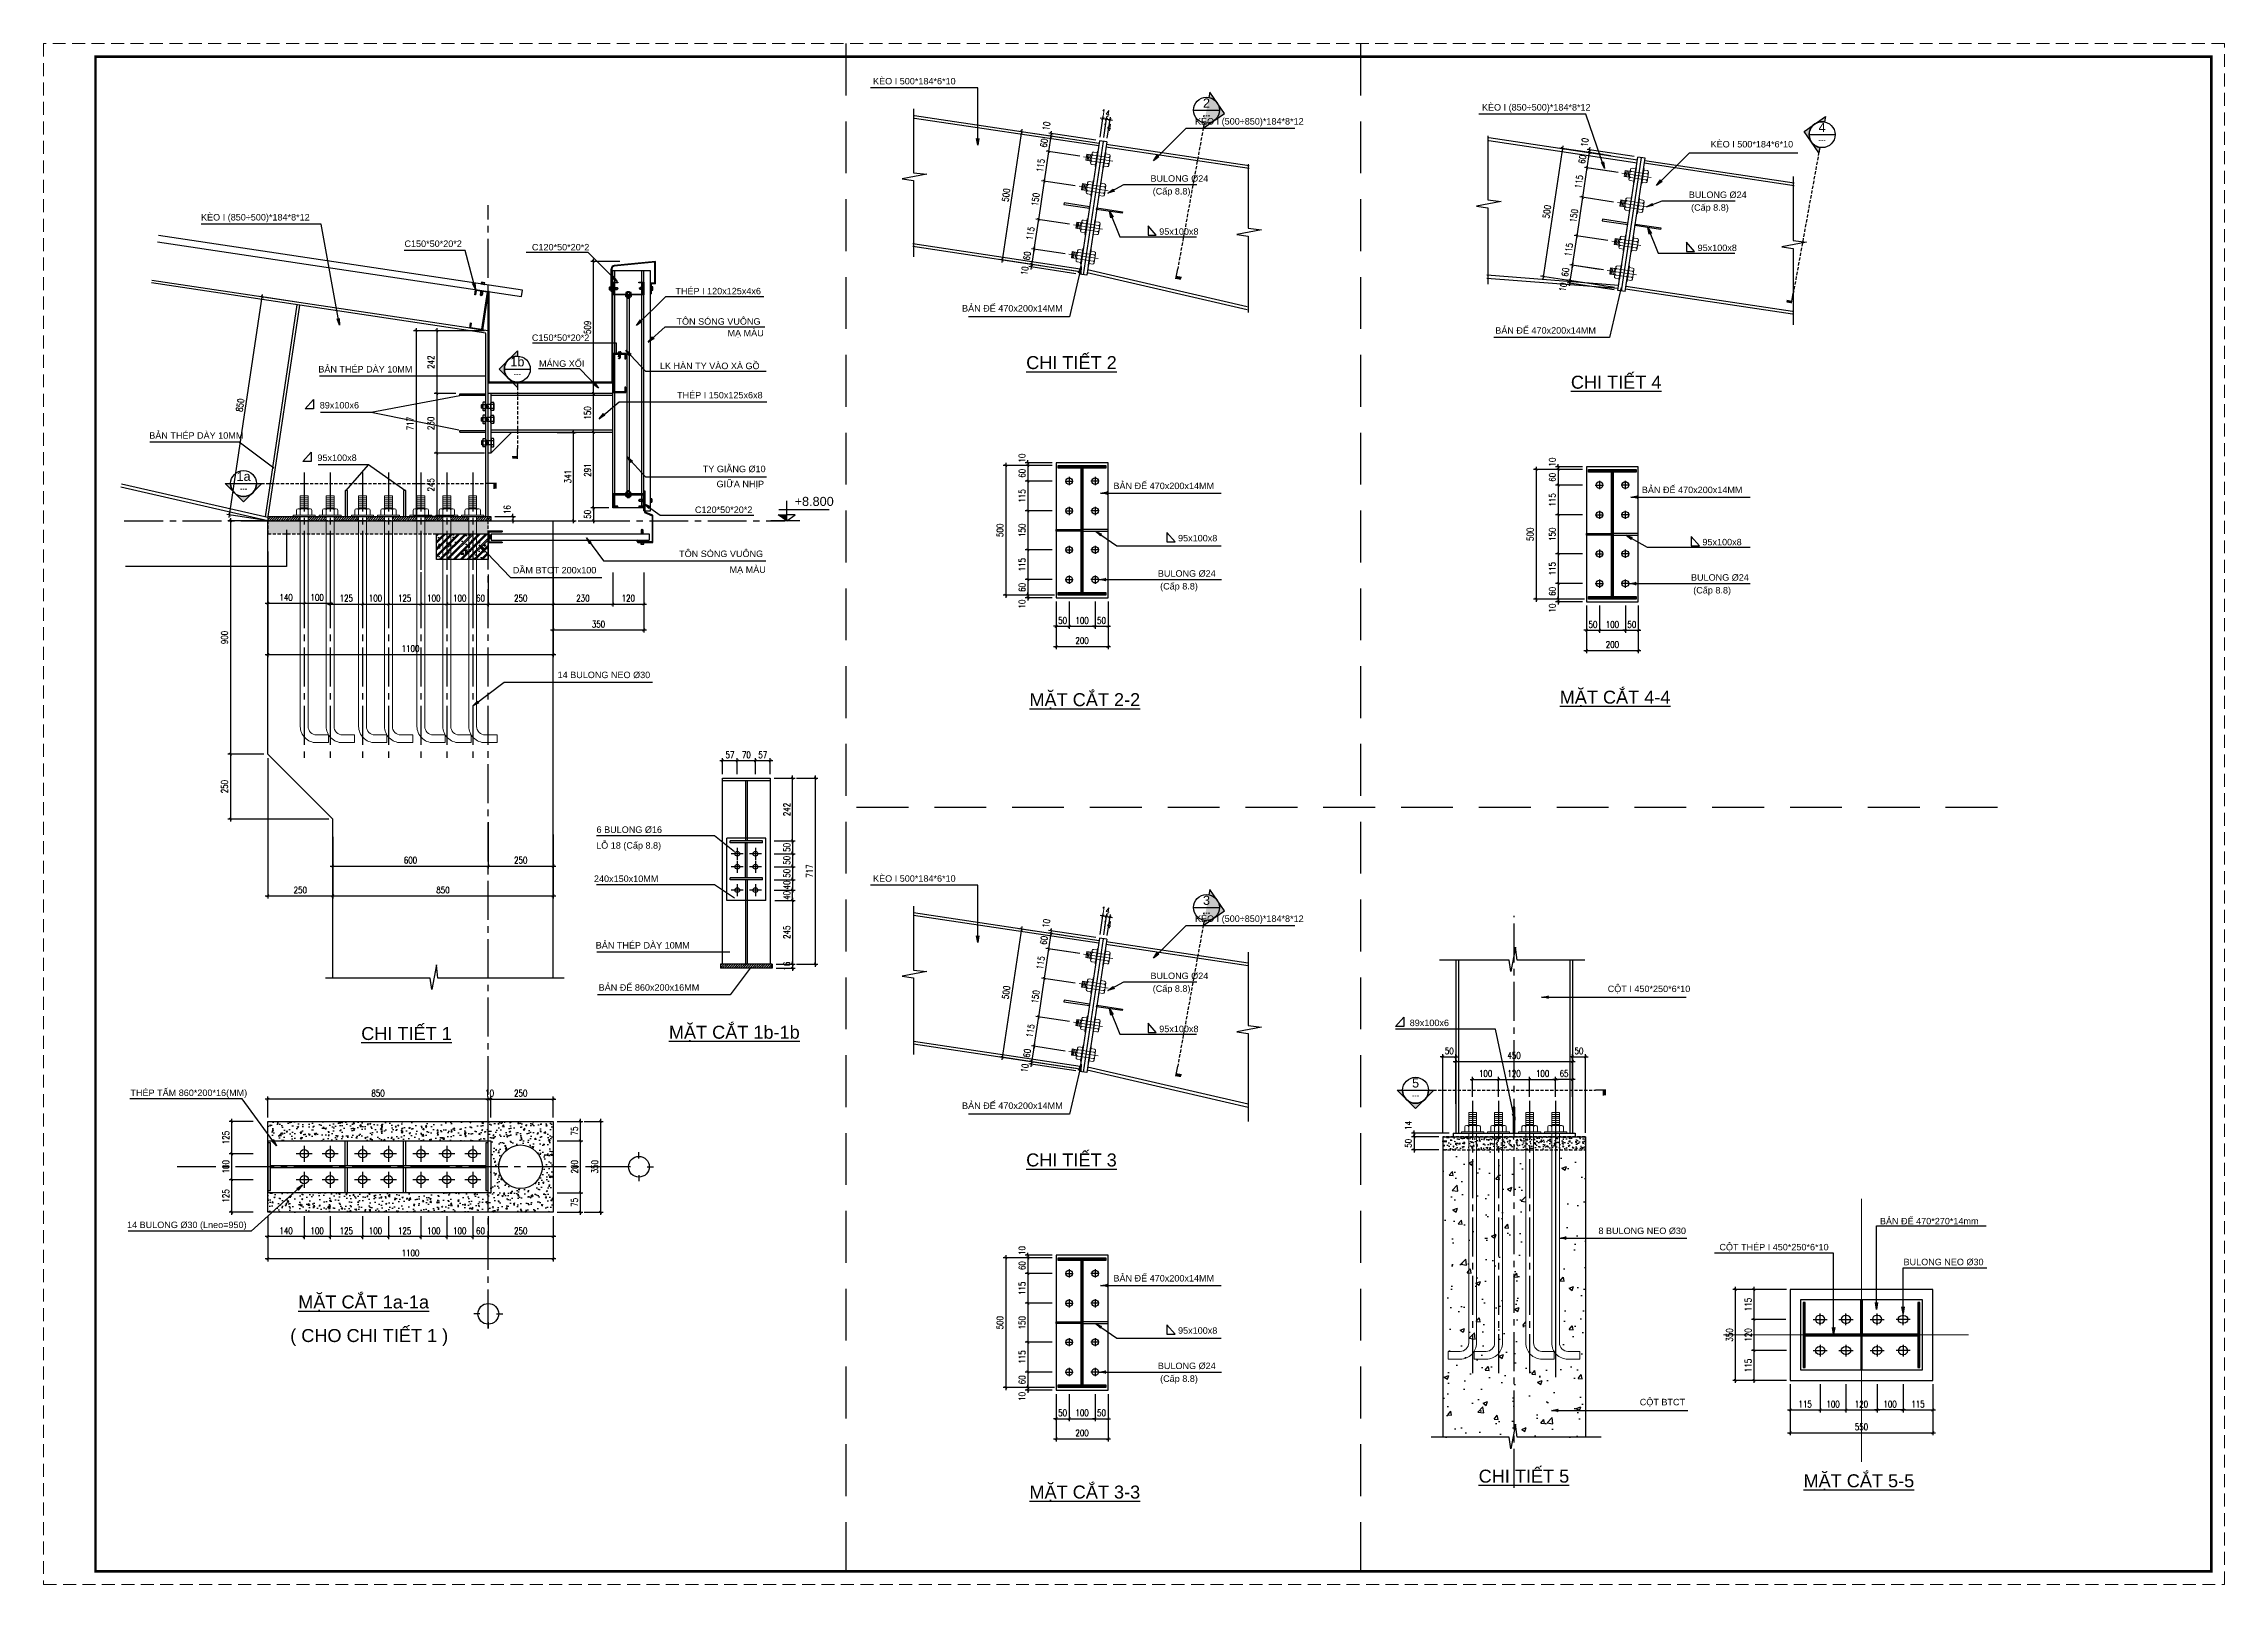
# Model space of a CAD drawing. Header units: inches. Extents: x 651127 to 1529722, y 768575 to 1021311.
# Drawn here: x 1090288 to 1174388, y 768575 to 827975 of the extents above; entities that cross this region are included whole.
import ezdxf
from ezdxf.enums import TextEntityAlignment as Align

# ---------------------------------------------------------------- set-up
doc = ezdxf.new("R2010")
doc.units = ezdxf.units.IN
doc.header["$LTSCALE"] = 1000
doc.header["$MEASUREMENT"] = 0
for name, pattern in [('CENTER2', [1.125, 0.75, -0.125, 0.125, -0.125]), ('CENTERX2', [101.6, 63.5, -12.7, 12.7, -12.7]), ('DASHDOT', [25.4, 12.7, -6.35, 0, -6.35]), ('DASHDOTX2', [2, 1, -0.5, 0, -0.5]), ('HIDDEN', [0.375, 0.25, -0.125]), ('HIDDEN2', [0.1875, 0.125, -0.0625])]:
    doc.linetypes.add(name, pattern=pattern)
doc.layers.get('DEFPOINTS').update_dxf_attribs({"color": 8, "lineweight": 9})
for name, color, linetype in [('DWGshare.com_1', 7, 'Continuous'), ('DWGshare.com_10', 7, 'Continuous'), ('DWGshare.com_11', 143, 'Continuous'), ('DWGshare.com_12', 51, 'Continuous'), ('DWGshare.com_15', 1, 'Continuous'), ('DWGshare.com_16', 2, 'Continuous'), ('DWGshare.com_18', 1, 'Continuous'), ('DWGshare.com_19', 136, 'Continuous'), ('DWGshare.com_2', 147, 'Continuous'), ('DWGshare.com_25', 154, 'Continuous'), ('DWGshare.com_3', 7, 'Continuous'), ('DWGshare.com_32', 253, 'Continuous'), ('DWGshare.com_33', 9, 'Continuous'), ('DWGshare.com_34', 1, 'Continuous'), ('DWGshare.com_35', 9, 'Continuous'), ('DWGshare.com_36', 2, 'Continuous'), ('DWGshare.com_38', 8, 'Continuous'), ('DWGshare.com_4', 8, 'CENTER2'), ('DWGshare.com_41', 51, 'Continuous'), ('DWGshare.com_5', 143, 'HIDDEN2'), ('DWGshare.com_6', 40, 'Continuous'), ('DWGshare.com_9', 8, 'Continuous')]:
    doc.layers.add(name, color=color, linetype=linetype)
for name, color, linetype, lineweight in [('DWGshare.com_20', 115, 'Continuous', 20), ('DWGshare.com_23', 147, 'Continuous', 0), ('DWGshare.com_42', 8, 'CENTERX2', 18)]:
    doc.layers.add(name, color=color, linetype=linetype, lineweight=lineweight)
doc.styles.add('DWGshare.com_1', font='VHELVCN.TTF')
doc.styles.add('DWGshare.com_2', font='VHELVEB.TTF')
doc.styles.add('DWGshare.com_4', font='romans.shx', dxfattribs={"width": 0.8})
doc.styles.add('DWGshare.com_6', font='VHELVEN.TTF')
doc.dimstyles.new('DWGshare.com_4', dxfattribs={"dimscale": 100, "dimtxt": 2.5, "dimasz": 2, "dimexe": 1, "dimexo": 1.5, "dimgap": 1, "dimtad": 1, "dimdec": 0, "dimlfac": 0.5, "dimzin": 0, "dimdsep": 46, "dimtxsty": 'DWGshare.com_4', "dimblk": 'DWGshare.com_6', "dimcen": 1.5, "dimdle": 1, "dimclrd": 256, "dimclre": 256, "dimclrt": 7, "dimadec": 0, "dimazin": 0, "dimtfac": 1, "dimtdec": 0, "dimtix": 1, "dimtmove": 2, "dimatfit": 3, "dimldrblk": 'DWGshare.com_6', "dimfxl": 1, "dimtolj": 1, "dimtzin": 0, "dimarcsym": 0})
doc.dimstyles.new('DWGshare.com_6', dxfattribs={"dimscale": 100, "dimtxt": 2.5, "dimasz": 1, "dimexe": 1, "dimexo": 1.5, "dimgap": 1, "dimtad": 1, "dimdec": 0, "dimlfac": 0.1, "dimzin": 0, "dimdsep": 46, "dimtxsty": 'DWGshare.com_4', "dimblk": 'DWGshare.com_1', "dimcen": 1.5, "dimdle": 1, "dimclrd": 256, "dimclre": 256, "dimclrt": 7, "dimadec": 0, "dimazin": 0, "dimtfac": 1, "dimtdec": 0, "dimtix": 1, "dimtmove": 2, "dimatfit": 3, "dimfxl": 1, "dimtolj": 1, "dimtzin": 0, "dimarcsym": 0})

msp = doc.modelspace()

# ---------------------------------------------------------------- texts
at = {"layer": 'DWGshare.com_10', "style": 'DWGshare.com_6'}
for s, p in [('KEØO I 500*184*6*10', (1122274.8, 826402.5)), ('KEØO I (500÷850)*184*8*12', (1134689.4, 824853.8)), ('KEØO I (850÷500)*184*8*12', (1145755.4, 825394.7)), ('KEØO I 500*184*6*10', (1154573.3, 823972)), (' BULONG Þ24', (1132874.7, 822651.2)), (' (Caáp 8.8)', (1132962.3, 822158.2)), (' BULONG Þ24', (1153635.6, 822024)), (' (Caáp 8.8)', (1153723.2, 821531)), ('KEØO I (850÷500)*184*8*12', (1096358.4, 821155.8)), ('95x100x8', (1133311, 820604.4)), ('C150*50*20*2', (1104203.1, 820136)), ('C120*50*20*2', (1109118.3, 820002.9)), ('95x100x8', (1154071.9, 819977.2)), ('THEÙP I 120x125x4x6', (1114651.6, 818309.3)), ('TOÂN SOÙNG VUOÂNG', (1114694.3, 817139.6)), ('BAÛN ÑEÁ 470x200x14MM', (1125706.5, 817643.9)), ('C150*50*20*2', (1109118.3, 816512.7)), ('MAÏ MAØU', (1116661.3, 816690.6)), ('BAÛN ÑEÁ 470x200x14MM', (1146269.4, 816793.5)), ('MAÙNG XOÁI', (1109394.1, 815514.4)), ('BAÛN THEÙP DAØY 10MM', (1100882.2, 815294.9)), ('LK HAØN TY VAØO XAØ GOÀ', (1114055.5, 815425.2)), ('89x100x6', (1100936.7, 813908.3)), ('THEÙP I 150x125x6x8', (1114715.4, 814297.9)), ('BAÛN THEÙP DAØY 10MM', (1094362, 812741.5)), ('95x100x8', (1100847, 811884.4)), ('TY GIAÈNG Þ10', (1115705.6, 811452.8)), ('GIÖÕA NHÒP', (1116239.9, 810872.7)), ('BAÛN ÑEÁ 470x200x14MM', (1131544.5, 810799.2)), ('BAÛN ÑEÁ 470x200x14MM', (1151921.7, 810646.3)), ('C120*50*20*2', (1115406.1, 809880)), ('TOÂN SOÙNG VUOÂNG', (1114795.6, 808182.1)), ('95x100x8', (1134036.1, 808784.9)), ('95x100x8', (1154258.3, 808632)), ('DAÀM BTCT 200x100', (1108381.8, 807550.1)), ('MAÏ MAØU', (1116741.8, 807571.8)), (' BULONG Þ24', (1133160.5, 807423.1)), (' BULONG Þ24', (1153720.4, 807270.3)), (' (Caáp 8.8)', (1133248.1, 806930.2)), (' (Caáp 8.8)', (1153808, 806777.3)), ('14 BULONG NEO Þ30', (1110109.5, 803513)), ('6 BULONG Þ16', (1111611.7, 797546.5)), ('LOÃ 18 (Caáp 8.8)', (1111596.5, 796937.9)), ('240x150x10MM', (1111510.7, 795654)), ('KEØO I 500*184*6*10', (1122274.8, 795662.8)), ('KEØO I (500÷850)*184*8*12', (1134689.4, 794114.1)), ('BAÛN THEÙP DAØY 10MM', (1111579.1, 793087.7)), ('BAÛN ÑEÁ 860x200x16MM', (1111691.6, 791462.7)), (' BULONG Þ24', (1132874.7, 791911.5)), (' (Caáp 8.8)', (1132962.3, 791418.5)), ('95x100x8', (1133311, 789864.7)), ('89x100x6', (1142969.7, 790097.2)), ('THEÙP TAÁM 860*200*16(MM)', (1093636.2, 787401.5)), ('BAÛN ÑEÁ 470x200x14MM', (1125706.5, 786904.2)), ('14 BULONG Þ30 (Lneo=950)', (1093504.4, 782310.6)), ('8 BULONG NEO Þ30', (1150247.9, 782080.5)), ('BAÛN ÑEÁ 470x200x14MM', (1131544.5, 780250.8)), ('95x100x8', (1134036.1, 778236.4)), (' BULONG Þ24', (1133160.5, 776874.7)), (' (Caáp 8.8)', (1133248.1, 776381.7))]:
    msp.add_text(s, height=250, dxfattribs=at).set_placement(p)
for s, p in [('%%UCHI TIEÁT 2', (1129925.9, 815427)), ('%%UCHI TIEÁT 4', (1150931.8, 814671.7)), ('%%UMAËT CAÉT 4-4', (1150889.3, 802529.5)), ('%%UMAËT CAÉT 2-2', (1130440.2, 802432.4)), ('%%UCHI TIEÁT 1', (1104282.1, 789561.9)), ('%%UMAËT CAÉT 1b-1b', (1116923.5, 789611.7)), ('%%UCHI TIEÁT 3', (1129925.9, 784687.3)), ('%%UMAËT CAÉT 1a-1a', (1102629.3, 779213.6)), ('( CHO CHI TIEÁT 1 )', (1102843.4, 777918)), ('%%UCHI TIEÁT 5', (1147375.1, 772496.6)), ('%%UMAËT CAÉT 3-3', (1130440.2, 771884))]:
    msp.add_text(s, height=500, dxfattribs=at).set_placement(p, align=Align.CENTER)
for s, height, p in [('COÄT I 450*250*6*10', 250, (1152198.2, 791540.7)), ('BAÛN ÑEÁ 470*270*14mm', 250, (1163005.8, 782614.9)), ('COÄT THEÙP I 450*250*6*10', 250, (1157019.2, 781583.2)), ('BULONG NEO Þ30', 250, (1163557.9, 781004)), ('COÄT BTCT', 250, (1152715.5, 775609.8)), ('%%UMAËT CAÉT 5-5', 500, (1160291.6, 772589))]:
    msp.add_text(s, height=height, dxfattribs=at).set_placement(p, align=Align.MIDDLE)
at = {"layer": 'DWGshare.com_16', "style": 'DWGshare.com_6'}
msp.add_text('+8.800', height=350, dxfattribs=at).set_placement((1120003.7, 810326.3), align=Align.MIDDLE)

# ---------------------------------------------------------------- blocks, each defined once
blk = doc.blocks.new('DWGshare.com_1')
at = {"color": 0, "linetype": 'ByBlock', "const_width": 0.3}
blk.add_lwpolyline([(-0.5, -0.5), (0.5, 0.5)], dxfattribs=at)
blk = doc.blocks.new('*D863')
at = {"layer": 'DEFPOINTS', "color": 0, "transparency": 16777216}
for p in [(1111489, 819581), (1112661, 819581), (1112236, 814487)]:
    blk.add_point(p, dxfattribs=at)
at = {"layer": 'DWGshare.com_2', "lineweight": -2, "transparency": 16777216}
for p, q in [((1112511, 819581), (1111389, 819581)), ((1111489, 814387), (1111489, 819681)), ((1112086, 814487), (1111389, 814487))]:
    blk.add_line(p, q, dxfattribs=at)
at = {"layer": 'DWGshare.com_2', "lineweight": -2, "transparency": 16777216, "xscale": 100, "yscale": 100, "zscale": 100}
for p, rotation in [((1111489, 819581), 90), ((1111489, 814487), 270)]:
    blk.add_blockref('DWGshare.com_1', p, dxfattribs=dict(at, rotation=rotation))
at = {"layer": 'DWGshare.com_2', "color": 7, "transparency": 16777216, "insert": (1111264, 817034), "char_height": 250, "attachment_point": 5, "rotation": 90, "style": 'DWGshare.com_4'}
blk.add_mtext('\\A1;509', dxfattribs=at)
blk = doc.blocks.new('*D919')
at = {"layer": 'DEFPOINTS', "color": 0, "transparency": 16777216}
for p in [(1098936, 808540), (1100336, 808540), (1100336, 806400)]:
    blk.add_point(p, dxfattribs=at)
at = {"layer": 'DWGshare.com_19', "lineweight": -2, "transparency": 16777216}
for p, q in [((1098936, 808390), (1098936, 806300)), ((1100336, 808390), (1100336, 806300)), ((1098836, 806400), (1100436, 806400))]:
    blk.add_line(p, q, dxfattribs=at)
at = {"layer": 'DWGshare.com_19', "lineweight": -2, "transparency": 16777216, "xscale": 100, "yscale": 100, "zscale": 100, "rotation": 180}
blk.add_blockref('DWGshare.com_1', (1098936, 806400), dxfattribs=at)
at = {"layer": 'DWGshare.com_19', "lineweight": -2, "transparency": 16777216, "xscale": 100, "yscale": 100, "zscale": 100}
blk.add_blockref('DWGshare.com_1', (1100336, 806400), dxfattribs=at)
at = {"layer": 'DWGshare.com_19', "color": 7, "transparency": 16777216, "insert": (1099636, 806625), "char_height": 250, "attachment_point": 5, "style": 'DWGshare.com_4'}
blk.add_mtext('\\A1;140', dxfattribs=at)
blk = doc.blocks.new('*D920')
at = {"layer": 'DEFPOINTS', "color": 0, "transparency": 16777216}
for p in [(1101336, 807926), (1102586, 807913), (1102586, 806369)]:
    blk.add_point(p, dxfattribs=at)
at = {"layer": 'DWGshare.com_19', "lineweight": -2, "transparency": 16777216}
for p, q in [((1101336, 807776), (1101336, 806269)), ((1102586, 807763), (1102586, 806269)), ((1101236, 806369), (1102686, 806369))]:
    blk.add_line(p, q, dxfattribs=at)
at = {"layer": 'DWGshare.com_19', "lineweight": -2, "transparency": 16777216, "xscale": 100, "yscale": 100, "zscale": 100, "rotation": 180}
blk.add_blockref('DWGshare.com_1', (1101336, 806369), dxfattribs=at)
at = {"layer": 'DWGshare.com_19', "lineweight": -2, "transparency": 16777216, "xscale": 100, "yscale": 100, "zscale": 100}
blk.add_blockref('DWGshare.com_1', (1102586, 806369), dxfattribs=at)
at = {"layer": 'DWGshare.com_19', "color": 7, "transparency": 16777216, "insert": (1101961, 806594), "char_height": 250, "attachment_point": 5, "style": 'DWGshare.com_4'}
blk.add_mtext('\\A1;125', dxfattribs=at)
blk = doc.blocks.new('*D921')
at = {"layer": 'DEFPOINTS', "color": 0, "transparency": 16777216}
for p in [(1102586, 807913), (1103586, 807874), (1103586, 806369)]:
    blk.add_point(p, dxfattribs=at)
at = {"layer": 'DWGshare.com_19', "lineweight": -2, "transparency": 16777216}
for p, q in [((1102586, 807763), (1102586, 806269)), ((1103586, 807724), (1103586, 806269)), ((1102486, 806369), (1103686, 806369))]:
    blk.add_line(p, q, dxfattribs=at)
at = {"layer": 'DWGshare.com_19', "lineweight": -2, "transparency": 16777216, "xscale": 100, "yscale": 100, "zscale": 100, "rotation": 180}
blk.add_blockref('DWGshare.com_1', (1102586, 806369), dxfattribs=at)
at = {"layer": 'DWGshare.com_19', "lineweight": -2, "transparency": 16777216, "xscale": 100, "yscale": 100, "zscale": 100}
blk.add_blockref('DWGshare.com_1', (1103586, 806369), dxfattribs=at)
at = {"layer": 'DWGshare.com_19', "color": 7, "transparency": 16777216, "insert": (1103086, 806594), "char_height": 250, "attachment_point": 5, "style": 'DWGshare.com_4'}
blk.add_mtext('\\A1;100', dxfattribs=at)
blk = doc.blocks.new('*D922')
at = {"layer": 'DEFPOINTS', "color": 0, "transparency": 16777216}
for p in [(1103586, 807874), (1104836, 807745), (1104836, 806369)]:
    blk.add_point(p, dxfattribs=at)
at = {"layer": 'DWGshare.com_19', "lineweight": -2, "transparency": 16777216}
for p, q in [((1103586, 807724), (1103586, 806269)), ((1104836, 807595), (1104836, 806269)), ((1103486, 806369), (1104936, 806369))]:
    blk.add_line(p, q, dxfattribs=at)
at = {"layer": 'DWGshare.com_19', "lineweight": -2, "transparency": 16777216, "xscale": 100, "yscale": 100, "zscale": 100, "rotation": 180}
blk.add_blockref('DWGshare.com_1', (1103586, 806369), dxfattribs=at)
at = {"layer": 'DWGshare.com_19', "lineweight": -2, "transparency": 16777216, "xscale": 100, "yscale": 100, "zscale": 100}
blk.add_blockref('DWGshare.com_1', (1104836, 806369), dxfattribs=at)
at = {"layer": 'DWGshare.com_19', "color": 7, "transparency": 16777216, "insert": (1104211, 806594), "char_height": 250, "attachment_point": 5, "style": 'DWGshare.com_4'}
blk.add_mtext('\\A1;125', dxfattribs=at)
blk = doc.blocks.new('*D923')
at = {"layer": 'DEFPOINTS', "color": 0, "transparency": 16777216}
for p in [(1104836, 807745), (1105836, 807641), (1105836, 806369)]:
    blk.add_point(p, dxfattribs=at)
at = {"layer": 'DWGshare.com_19', "lineweight": -2, "transparency": 16777216}
for p, q in [((1104836, 807595), (1104836, 806269)), ((1105836, 807491), (1105836, 806269)), ((1104736, 806369), (1105936, 806369))]:
    blk.add_line(p, q, dxfattribs=at)
at = {"layer": 'DWGshare.com_19', "lineweight": -2, "transparency": 16777216, "xscale": 100, "yscale": 100, "zscale": 100, "rotation": 180}
blk.add_blockref('DWGshare.com_1', (1104836, 806369), dxfattribs=at)
at = {"layer": 'DWGshare.com_19', "lineweight": -2, "transparency": 16777216, "xscale": 100, "yscale": 100, "zscale": 100}
blk.add_blockref('DWGshare.com_1', (1105836, 806369), dxfattribs=at)
at = {"layer": 'DWGshare.com_19', "color": 7, "transparency": 16777216, "insert": (1105336, 806594), "char_height": 250, "attachment_point": 5, "style": 'DWGshare.com_4'}
blk.add_mtext('\\A1;100', dxfattribs=at)
blk = doc.blocks.new('*D924')
at = {"layer": 'DEFPOINTS', "color": 0, "transparency": 16777216}
for p in [(1105836, 807641), (1106836, 807654), (1106836, 806369)]:
    blk.add_point(p, dxfattribs=at)
at = {"layer": 'DWGshare.com_19', "lineweight": -2, "transparency": 16777216}
for p, q in [((1105836, 807491), (1105836, 806269)), ((1106836, 807504), (1106836, 806269)), ((1105736, 806369), (1106936, 806369))]:
    blk.add_line(p, q, dxfattribs=at)
at = {"layer": 'DWGshare.com_19', "lineweight": -2, "transparency": 16777216, "xscale": 100, "yscale": 100, "zscale": 100, "rotation": 180}
blk.add_blockref('DWGshare.com_1', (1105836, 806369), dxfattribs=at)
at = {"layer": 'DWGshare.com_19', "lineweight": -2, "transparency": 16777216, "xscale": 100, "yscale": 100, "zscale": 100}
blk.add_blockref('DWGshare.com_1', (1106836, 806369), dxfattribs=at)
at = {"layer": 'DWGshare.com_19', "color": 7, "transparency": 16777216, "insert": (1106336, 806594), "char_height": 250, "attachment_point": 5, "style": 'DWGshare.com_4'}
blk.add_mtext('\\A1;100', dxfattribs=at)
blk = doc.blocks.new('*D925')
at = {"layer": 'DEFPOINTS', "color": 0, "transparency": 16777216}
for p in [(1107436, 807654), (1109936, 807960), (1109936, 806369)]:
    blk.add_point(p, dxfattribs=at)
at = {"layer": 'DWGshare.com_19', "lineweight": -2, "transparency": 16777216}
for p, q in [((1107436, 807504), (1107436, 806269)), ((1109936, 807810), (1109936, 806269)), ((1107336, 806369), (1110036, 806369))]:
    blk.add_line(p, q, dxfattribs=at)
at = {"layer": 'DWGshare.com_19', "lineweight": -2, "transparency": 16777216, "xscale": 100, "yscale": 100, "zscale": 100, "rotation": 180}
blk.add_blockref('DWGshare.com_1', (1107436, 806369), dxfattribs=at)
at = {"layer": 'DWGshare.com_19', "lineweight": -2, "transparency": 16777216, "xscale": 100, "yscale": 100, "zscale": 100}
blk.add_blockref('DWGshare.com_1', (1109936, 806369), dxfattribs=at)
at = {"layer": 'DWGshare.com_19', "color": 7, "transparency": 16777216, "insert": (1108686, 806594), "char_height": 250, "attachment_point": 5, "style": 'DWGshare.com_4'}
blk.add_mtext('\\A1;250', dxfattribs=at)
blk = doc.blocks.new('*D926')
at = {"layer": 'DEFPOINTS', "color": 0, "transparency": 16777216}
for p in [(1098936, 809581), (1097490, 800581), (1098936, 800581)]:
    blk.add_point(p, dxfattribs=at)
at = {"layer": 'DWGshare.com_2', "lineweight": -2, "transparency": 16777216}
for p, q in [((1098786, 809581), (1097390, 809581)), ((1097490, 809681), (1097490, 800481)), ((1098786, 800581), (1097390, 800581))]:
    blk.add_line(p, q, dxfattribs=at)
at = {"layer": 'DWGshare.com_2', "lineweight": -2, "transparency": 16777216, "xscale": 100, "yscale": 100, "zscale": 100}
for p, rotation in [((1097490, 809581), 90), ((1097490, 800581), 270)]:
    blk.add_blockref('DWGshare.com_1', p, dxfattribs=dict(at, rotation=rotation))
at = {"layer": 'DWGshare.com_2', "color": 7, "transparency": 16777216, "insert": (1097265, 805081), "char_height": 250, "attachment_point": 5, "rotation": 90, "style": 'DWGshare.com_4'}
blk.add_mtext('\\A1;900', dxfattribs=at)
blk = doc.blocks.new('*D927')
at = {"layer": 'DEFPOINTS', "color": 0, "transparency": 16777216}
for p in [(1098936, 800581), (1097490, 798081), (1101436, 798081)]:
    blk.add_point(p, dxfattribs=at)
at = {"layer": 'DWGshare.com_2', "lineweight": -2, "transparency": 16777216}
for p, q in [((1097490, 800681), (1097490, 797981)), ((1098786, 800581), (1097390, 800581)), ((1101286, 798081), (1097390, 798081))]:
    blk.add_line(p, q, dxfattribs=at)
at = {"layer": 'DWGshare.com_2', "lineweight": -2, "transparency": 16777216, "xscale": 100, "yscale": 100, "zscale": 100}
for p, rotation in [((1097490, 800581), 90), ((1097490, 798081), 270)]:
    blk.add_blockref('DWGshare.com_1', p, dxfattribs=dict(at, rotation=rotation))
at = {"layer": 'DWGshare.com_2', "color": 7, "transparency": 16777216, "insert": (1097265, 799331), "char_height": 250, "attachment_point": 5, "rotation": 90, "style": 'DWGshare.com_4'}
blk.add_mtext('\\A1;250', dxfattribs=at)
blk = doc.blocks.new('*D873')
at = {"layer": 'DEFPOINTS', "color": 0, "transparency": 16777216}
for p in [(1098936, 800581), (1101436, 797540), (1101436, 795119)]:
    blk.add_point(p, dxfattribs=at)
at = {"layer": 'DWGshare.com_2', "lineweight": -2, "transparency": 16777216}
for p, q in [((1098936, 800431), (1098936, 795019)), ((1101436, 797390), (1101436, 795019)), ((1098836, 795119), (1101536, 795119))]:
    blk.add_line(p, q, dxfattribs=at)
at = {"layer": 'DWGshare.com_2', "lineweight": -2, "transparency": 16777216, "xscale": 100, "yscale": 100, "zscale": 100, "rotation": 180}
blk.add_blockref('DWGshare.com_1', (1098936, 795119), dxfattribs=at)
at = {"layer": 'DWGshare.com_2', "lineweight": -2, "transparency": 16777216, "xscale": 100, "yscale": 100, "zscale": 100}
blk.add_blockref('DWGshare.com_1', (1101436, 795119), dxfattribs=at)
at = {"layer": 'DWGshare.com_2', "color": 7, "transparency": 16777216, "insert": (1100186, 795344), "char_height": 250, "attachment_point": 5, "style": 'DWGshare.com_4'}
blk.add_mtext('\\A1;250', dxfattribs=at)
blk = doc.blocks.new('DWGshare.com_6')
at = {"linetype": 'CENTER2'}
blk.add_hatch(color=256, dxfattribs=at).paths.add_polyline_path([(-1.3, 0.22), (-1, 0), (-1.3, -0.22), (0, 0)])
blk.add_line((0, 0), (-1, 0), dxfattribs=at)
blk.add_lwpolyline([(-1.3, 0.22), (0, 0), (-1.3, -0.22), (-1, 0), (-1.3, 0.22)], dxfattribs=at)
blk = doc.blocks.new('*D874')
at = {"layer": 'DEFPOINTS', "color": 0, "transparency": 16777216}
for p in [(1109936, 812987), (1110726, 812987), (1109936, 809581)]:
    blk.add_point(p, dxfattribs=at)
at = {"layer": 'DWGshare.com_2', "lineweight": -2, "transparency": 16777216}
for p, q in [((1110086, 812987), (1110826, 812987)), ((1110726, 809481), (1110726, 813087)), ((1110086, 809581), (1110826, 809581))]:
    blk.add_line(p, q, dxfattribs=at)
at = {"layer": 'DWGshare.com_2', "lineweight": -2, "transparency": 16777216, "xscale": 100, "yscale": 100, "zscale": 100}
for p, rotation in [((1110726, 812987), 90), ((1110726, 809581), 270)]:
    blk.add_blockref('DWGshare.com_1', p, dxfattribs=dict(at, rotation=rotation))
at = {"layer": 'DWGshare.com_2', "color": 7, "transparency": 16777216, "insert": (1110501, 811284), "char_height": 250, "attachment_point": 5, "rotation": 90, "style": 'DWGshare.com_4'}
blk.add_mtext('\\A1;341', dxfattribs=at)
blk = doc.blocks.new('*D875')
at = {"layer": 'DEFPOINTS', "color": 0, "ltscale": 100, "transparency": 16777216}
for p in [(1109936, 807478), (1112236, 807738), (1112236, 806369)]:
    blk.add_point(p, dxfattribs=at)
at = {"layer": 'DWGshare.com_19', "lineweight": -2, "ltscale": 100, "transparency": 16777216}
for p, q in [((1112236, 807588), (1112236, 806269)), ((1109936, 807328), (1109936, 806269)), ((1109836, 806369), (1112336, 806369))]:
    blk.add_line(p, q, dxfattribs=at)
at = {"layer": 'DWGshare.com_19', "lineweight": -2, "ltscale": 100, "transparency": 16777216, "xscale": 100, "yscale": 100, "zscale": 100, "rotation": 180}
blk.add_blockref('DWGshare.com_1', (1109936, 806369), dxfattribs=at)
at = {"layer": 'DWGshare.com_19', "lineweight": -2, "ltscale": 100, "transparency": 16777216, "xscale": 100, "yscale": 100, "zscale": 100}
blk.add_blockref('DWGshare.com_1', (1112236, 806369), dxfattribs=at)
at = {"layer": 'DWGshare.com_19', "color": 7, "ltscale": 100, "transparency": 16777216, "insert": (1111086, 806594), "char_height": 250, "attachment_point": 5, "style": 'DWGshare.com_4'}
blk.add_mtext('\\A1;230', dxfattribs=at)
blk = doc.blocks.new('*D876')
at = {"layer": 'DEFPOINTS', "color": 0, "ltscale": 100, "transparency": 16777216}
for p in [(1112236, 807738), (1113436, 807738), (1113436, 806369)]:
    blk.add_point(p, dxfattribs=at)
at = {"layer": 'DWGshare.com_19', "lineweight": -2, "ltscale": 100, "transparency": 16777216}
for p, q in [((1112236, 807588), (1112236, 806269)), ((1113436, 807588), (1113436, 806269)), ((1112136, 806369), (1113536, 806369))]:
    blk.add_line(p, q, dxfattribs=at)
at = {"layer": 'DWGshare.com_19', "lineweight": -2, "ltscale": 100, "transparency": 16777216, "xscale": 100, "yscale": 100, "zscale": 100, "rotation": 180}
blk.add_blockref('DWGshare.com_1', (1112236, 806369), dxfattribs=at)
at = {"layer": 'DWGshare.com_19', "lineweight": -2, "ltscale": 100, "transparency": 16777216, "xscale": 100, "yscale": 100, "zscale": 100}
blk.add_blockref('DWGshare.com_1', (1113436, 806369), dxfattribs=at)
at = {"layer": 'DWGshare.com_19', "color": 7, "ltscale": 100, "transparency": 16777216, "insert": (1112836, 806594), "char_height": 250, "attachment_point": 5, "style": 'DWGshare.com_4'}
blk.add_mtext('\\A1;120', dxfattribs=at)
blk = doc.blocks.new('*D877')
at = {"layer": 'DEFPOINTS', "color": 0, "transparency": 16777216}
for p in [(1111489, 812987), (1112236, 812987), (1112236, 810081)]:
    blk.add_point(p, dxfattribs=at)
at = {"layer": 'DWGshare.com_2', "lineweight": -2, "transparency": 16777216}
for p, q in [((1112086, 812987), (1111389, 812987)), ((1111489, 809981), (1111489, 813087)), ((1112086, 810081), (1111389, 810081))]:
    blk.add_line(p, q, dxfattribs=at)
at = {"layer": 'DWGshare.com_2', "lineweight": -2, "transparency": 16777216, "xscale": 100, "yscale": 100, "zscale": 100}
for p, rotation in [((1111489, 812987), 90), ((1111489, 810081), 270)]:
    blk.add_blockref('DWGshare.com_1', p, dxfattribs=dict(at, rotation=rotation))
at = {"layer": 'DWGshare.com_2', "color": 7, "transparency": 16777216, "insert": (1111264, 811534), "char_height": 250, "attachment_point": 5, "rotation": 90, "style": 'DWGshare.com_4'}
blk.add_mtext('\\A1;291', dxfattribs=at)
blk = doc.blocks.new('*D878')
at = {"layer": 'DEFPOINTS', "color": 0, "transparency": 16777216}
for p in [(1111489, 814487), (1112236, 814487), (1112236, 812987)]:
    blk.add_point(p, dxfattribs=at)
at = {"layer": 'DWGshare.com_2', "lineweight": -2, "transparency": 16777216}
for p, q in [((1112086, 814487), (1111389, 814487)), ((1111489, 812887), (1111489, 814587)), ((1112086, 812987), (1111389, 812987))]:
    blk.add_line(p, q, dxfattribs=at)
at = {"layer": 'DWGshare.com_2', "lineweight": -2, "transparency": 16777216, "xscale": 100, "yscale": 100, "zscale": 100}
for p, rotation in [((1111489, 814487), 90), ((1111489, 812987), 270)]:
    blk.add_blockref('DWGshare.com_1', p, dxfattribs=dict(at, rotation=rotation))
at = {"layer": 'DWGshare.com_2', "color": 7, "transparency": 16777216, "insert": (1111264, 813737), "char_height": 250, "attachment_point": 5, "rotation": 90, "style": 'DWGshare.com_4'}
blk.add_mtext('\\A1;150', dxfattribs=at)
blk = doc.blocks.new('*D879')
at = {"layer": 'DEFPOINTS', "color": 0, "transparency": 16777216}
for p in [(1109936, 807532), (1113436, 807532), (1113436, 805369)]:
    blk.add_point(p, dxfattribs=at)
at = {"layer": 'DWGshare.com_19', "lineweight": -2, "transparency": 16777216}
for p, q in [((1109936, 807382), (1109936, 805269)), ((1113436, 807382), (1113436, 805269)), ((1109836, 805369), (1113536, 805369))]:
    blk.add_line(p, q, dxfattribs=at)
at = {"layer": 'DWGshare.com_19', "lineweight": -2, "transparency": 16777216, "xscale": 100, "yscale": 100, "zscale": 100, "rotation": 180}
blk.add_blockref('DWGshare.com_1', (1109936, 805369), dxfattribs=at)
at = {"layer": 'DWGshare.com_19', "lineweight": -2, "transparency": 16777216, "xscale": 100, "yscale": 100, "zscale": 100}
blk.add_blockref('DWGshare.com_1', (1113436, 805369), dxfattribs=at)
at = {"layer": 'DWGshare.com_19', "color": 7, "transparency": 16777216, "insert": (1111686, 805594), "char_height": 250, "attachment_point": 5, "style": 'DWGshare.com_4'}
blk.add_mtext('\\A1;350', dxfattribs=at)
blk = doc.blocks.new('*D880')
at = {"layer": 'DEFPOINTS', "color": 0, "ltscale": 100, "transparency": 16777216}
for p in [(1112236, 810081), (1110876, 809581), (1111489, 809581)]:
    blk.add_point(p, dxfattribs=at)
at = {"layer": 'DWGshare.com_19', "lineweight": -2, "ltscale": 100, "transparency": 16777216}
for p, q in [((1112086, 810081), (1111389, 810081)), ((1111489, 810081), (1111489, 810181)), ((1111489, 810081), (1111489, 809581)), ((1111026, 809581), (1111589, 809581)), ((1111489, 809581), (1111489, 809481))]:
    blk.add_line(p, q, dxfattribs=at)
at = {"layer": 'DWGshare.com_19', "lineweight": -2, "ltscale": 100, "transparency": 16777216, "xscale": 100, "yscale": 100, "zscale": 100}
for p, rotation in [((1111489, 810081), 270), ((1111489, 809581), 90)]:
    blk.add_blockref('DWGshare.com_1', p, dxfattribs=dict(at, rotation=rotation))
at = {"layer": 'DWGshare.com_19', "color": 7, "ltscale": 100, "transparency": 16777216, "insert": (1111264, 809831), "char_height": 250, "attachment_point": 5, "rotation": 90, "style": 'DWGshare.com_4'}
blk.add_mtext('\\A1;50', dxfattribs=at)
blk = doc.blocks.new('*D928')
at = {"layer": 'DEFPOINTS', "color": 0, "transparency": 16777216}
for p in [(1098719, 818208), (1100197, 817987), (1098936, 809581)]:
    blk.add_point(p, dxfattribs=at)
at = {"layer": 'DWGshare.com_2', "lineweight": -2, "transparency": 16777216}
for p, q in [((1097443, 809703), (1098734, 818307)), ((1100049, 818009), (1098620, 818223)), ((1098788, 809603), (1097359, 809817))]:
    blk.add_line(p, q, dxfattribs=at)
at = {"layer": 'DWGshare.com_2', "lineweight": -2, "transparency": 16777216, "xscale": 100, "yscale": 100, "zscale": 100}
for p, rotation in [((1098719, 818208), 81.46923439017635), ((1097458, 809802), 261.4692343901764)]:
    blk.add_blockref('DWGshare.com_1', p, dxfattribs=dict(at, rotation=rotation))
at = {"layer": 'DWGshare.com_2', "color": 7, "transparency": 16777216, "insert": (1097866, 814039), "char_height": 250, "attachment_point": 5, "rotation": 81.46923, "style": 'DWGshare.com_4'}
blk.add_mtext('\\A1;850', dxfattribs=at)
blk = doc.blocks.new('*D881')
at = {"layer": 'DEFPOINTS', "color": 0, "transparency": 16777216}
for p in [(1118339, 794939), (1118389, 792489), (1119172, 792489)]:
    blk.add_point(p, dxfattribs=at)
at = {"layer": 'DWGshare.com_19', "lineweight": -2, "transparency": 16777216}
for p, q in [((1118489, 794939), (1119272, 794939)), ((1119172, 795039), (1119172, 792389)), ((1118539, 792489), (1119272, 792489))]:
    blk.add_line(p, q, dxfattribs=at)
at = {"layer": 'DWGshare.com_19', "lineweight": -2, "transparency": 16777216, "xscale": 100, "yscale": 100, "zscale": 100}
for p, rotation in [((1119172, 794939), 90), ((1119172, 792489), 270)]:
    blk.add_blockref('DWGshare.com_1', p, dxfattribs=dict(at, rotation=rotation))
at = {"layer": 'DWGshare.com_19', "color": 7, "transparency": 16777216, "insert": (1118947, 793714), "char_height": 250, "attachment_point": 5, "rotation": 90, "style": 'DWGshare.com_4'}
blk.add_mtext('\\A1;245', dxfattribs=at)
blk = doc.blocks.new('*D882')
at = {"layer": 'DEFPOINTS', "color": 0, "transparency": 16777216}
for p in [(1118309, 795340), (1118339, 794939), (1119172, 795340)]:
    blk.add_point(p, dxfattribs=at)
at = {"layer": 'DWGshare.com_19', "lineweight": -2, "transparency": 16777216}
for p, q in [((1118459, 795340), (1119272, 795340)), ((1118489, 794939), (1119272, 794939)), ((1119172, 795340), (1119172, 795440)), ((1119172, 794939), (1119172, 795340)), ((1119172, 794939), (1119172, 794839))]:
    blk.add_line(p, q, dxfattribs=at)
at = {"layer": 'DWGshare.com_19', "lineweight": -2, "transparency": 16777216, "xscale": 100, "yscale": 100, "zscale": 100}
for p, rotation in [((1119172, 795340), 270), ((1119172, 794939), 90)]:
    blk.add_blockref('DWGshare.com_1', p, dxfattribs=dict(at, rotation=rotation))
at = {"layer": 'DWGshare.com_19', "color": 7, "transparency": 16777216, "insert": (1118947, 795139), "char_height": 250, "attachment_point": 5, "rotation": 90, "style": 'DWGshare.com_4'}
blk.add_mtext('\\A1;40', dxfattribs=at)
blk = doc.blocks.new('*D883')
at = {"layer": 'DEFPOINTS', "color": 0, "transparency": 16777216}
for p in [(1118309, 797239), (1118309, 796740), (1119172, 796740)]:
    blk.add_point(p, dxfattribs=at)
at = {"layer": 'DWGshare.com_19', "lineweight": -2, "transparency": 16777216}
for p, q in [((1119172, 797239), (1119172, 797339)), ((1118459, 797239), (1119272, 797239)), ((1118459, 796740), (1119272, 796740)), ((1119172, 797239), (1119172, 796740)), ((1119172, 796740), (1119172, 796640))]:
    blk.add_line(p, q, dxfattribs=at)
at = {"layer": 'DWGshare.com_19', "lineweight": -2, "transparency": 16777216, "xscale": 100, "yscale": 100, "zscale": 100}
for p, rotation in [((1119172, 797239), 270), ((1119172, 796740), 90)]:
    blk.add_blockref('DWGshare.com_1', p, dxfattribs=dict(at, rotation=rotation))
at = {"layer": 'DWGshare.com_19', "color": 7, "transparency": 16777216, "insert": (1118947, 796989), "char_height": 250, "attachment_point": 5, "rotation": 90, "style": 'DWGshare.com_4'}
blk.add_mtext('\\A1;50', dxfattribs=at)
blk = doc.blocks.new('*D884')
at = {"layer": 'DEFPOINTS', "color": 0, "transparency": 16777216}
for p in [(1118309, 796740), (1118309, 796240), (1119172, 796240)]:
    blk.add_point(p, dxfattribs=at)
at = {"layer": 'DWGshare.com_19', "lineweight": -2, "transparency": 16777216}
for p, q in [((1118459, 796740), (1119272, 796740)), ((1119172, 796740), (1119172, 796840)), ((1119172, 796740), (1119172, 796240)), ((1118459, 796240), (1119272, 796240)), ((1119172, 796240), (1119172, 796140))]:
    blk.add_line(p, q, dxfattribs=at)
at = {"layer": 'DWGshare.com_19', "lineweight": -2, "transparency": 16777216, "xscale": 100, "yscale": 100, "zscale": 100}
for p, rotation in [((1119172, 796740), 270), ((1119172, 796240), 90)]:
    blk.add_blockref('DWGshare.com_1', p, dxfattribs=dict(at, rotation=rotation))
at = {"layer": 'DWGshare.com_19', "color": 7, "transparency": 16777216, "insert": (1118947, 796490), "char_height": 250, "attachment_point": 5, "rotation": 90, "style": 'DWGshare.com_4'}
blk.add_mtext('\\A1;50', dxfattribs=at)
blk = doc.blocks.new('*D885')
at = {"layer": 'DEFPOINTS', "color": 0, "transparency": 16777216}
for p in [(1118309, 796240), (1118309, 795739), (1119172, 795739)]:
    blk.add_point(p, dxfattribs=at)
at = {"layer": 'DWGshare.com_19', "lineweight": -2, "transparency": 16777216}
for p, q in [((1118459, 796240), (1119272, 796240)), ((1118459, 795739), (1119272, 795739)), ((1119172, 796240), (1119172, 796340)), ((1119172, 796240), (1119172, 795739)), ((1119172, 795739), (1119172, 795639))]:
    blk.add_line(p, q, dxfattribs=at)
at = {"layer": 'DWGshare.com_19', "lineweight": -2, "transparency": 16777216, "xscale": 100, "yscale": 100, "zscale": 100}
for p, rotation in [((1119172, 796240), 270), ((1119172, 795739), 90)]:
    blk.add_blockref('DWGshare.com_1', p, dxfattribs=dict(at, rotation=rotation))
at = {"layer": 'DWGshare.com_19', "color": 7, "transparency": 16777216, "insert": (1118947, 795989), "char_height": 250, "attachment_point": 5, "rotation": 90, "style": 'DWGshare.com_4'}
blk.add_mtext('\\A1;50', dxfattribs=at)
blk = doc.blocks.new('*D886')
at = {"layer": 'DEFPOINTS', "color": 0, "transparency": 16777216}
for p in [(1118309, 795739), (1118309, 795340), (1119172, 795340)]:
    blk.add_point(p, dxfattribs=at)
at = {"layer": 'DWGshare.com_19', "lineweight": -2, "transparency": 16777216}
for p, q in [((1118459, 795739), (1119272, 795739)), ((1119172, 795739), (1119172, 795839)), ((1119172, 795739), (1119172, 795340)), ((1118459, 795340), (1119272, 795340)), ((1119172, 795340), (1119172, 795240))]:
    blk.add_line(p, q, dxfattribs=at)
at = {"layer": 'DWGshare.com_19', "lineweight": -2, "transparency": 16777216, "xscale": 100, "yscale": 100, "zscale": 100}
for p, rotation in [((1119172, 795739), 270), ((1119172, 795340), 90)]:
    blk.add_blockref('DWGshare.com_1', p, dxfattribs=dict(at, rotation=rotation))
at = {"layer": 'DWGshare.com_19', "color": 7, "transparency": 16777216, "insert": (1118947, 795539), "char_height": 250, "attachment_point": 5, "rotation": 90, "style": 'DWGshare.com_4'}
blk.add_mtext('\\A1;40', dxfattribs=at)
blk = doc.blocks.new('*D887')
at = {"layer": 'DEFPOINTS', "color": 0, "transparency": 16777216}
for p in [(1118309, 799659), (1119172, 799659), (1118309, 797239)]:
    blk.add_point(p, dxfattribs=at)
at = {"layer": 'DWGshare.com_19', "lineweight": -2, "transparency": 16777216}
for p, q in [((1118459, 799659), (1119272, 799659)), ((1119172, 797139), (1119172, 799759)), ((1118459, 797239), (1119272, 797239))]:
    blk.add_line(p, q, dxfattribs=at)
at = {"layer": 'DWGshare.com_19', "lineweight": -2, "transparency": 16777216, "xscale": 100, "yscale": 100, "zscale": 100}
for p, rotation in [((1119172, 799659), 90), ((1119172, 797239), 270)]:
    blk.add_blockref('DWGshare.com_1', p, dxfattribs=dict(at, rotation=rotation))
at = {"layer": 'DWGshare.com_19', "color": 7, "transparency": 16777216, "insert": (1118947, 798449), "char_height": 250, "attachment_point": 5, "rotation": 90, "style": 'DWGshare.com_4'}
blk.add_mtext('\\A1;242', dxfattribs=at)
blk = doc.blocks.new('*D888')
at = {"layer": 'DEFPOINTS', "color": 0, "transparency": 16777216}
for p in [(1118389, 792489), (1118389, 792329), (1119172, 792329)]:
    blk.add_point(p, dxfattribs=at)
at = {"layer": 'DWGshare.com_19', "lineweight": -2, "transparency": 16777216}
for p, q in [((1118539, 792489), (1119272, 792489)), ((1118539, 792329), (1119272, 792329)), ((1119172, 792489), (1119172, 792589)), ((1119172, 792489), (1119172, 792329)), ((1119172, 792329), (1119172, 792229))]:
    blk.add_line(p, q, dxfattribs=at)
at = {"layer": 'DWGshare.com_19', "lineweight": -2, "transparency": 16777216, "xscale": 100, "yscale": 100, "zscale": 100}
for p, rotation in [((1119172, 792489), 270), ((1119172, 792329), 90)]:
    blk.add_blockref('DWGshare.com_1', p, dxfattribs=dict(at, rotation=rotation))
at = {"layer": 'DWGshare.com_19', "color": 7, "transparency": 16777216, "insert": (1118947, 792409), "char_height": 250, "attachment_point": 5, "rotation": 90, "style": 'DWGshare.com_4'}
blk.add_mtext('\\A1;16', dxfattribs=at)
blk = doc.blocks.new('*D889')
at = {"layer": 'DEFPOINTS', "color": 0, "transparency": 16777216}
for p in [(1119172, 799659), (1120051, 799659), (1119172, 792489)]:
    blk.add_point(p, dxfattribs=at)
at = {"layer": 'DWGshare.com_19', "lineweight": -2, "transparency": 16777216}
for p, q in [((1119322, 799659), (1120151, 799659)), ((1120051, 792389), (1120051, 799759)), ((1119322, 792489), (1120151, 792489))]:
    blk.add_line(p, q, dxfattribs=at)
at = {"layer": 'DWGshare.com_19', "lineweight": -2, "transparency": 16777216, "xscale": 100, "yscale": 100, "zscale": 100}
for p, rotation in [((1120051, 799659), 90), ((1120051, 792489), 270)]:
    blk.add_blockref('DWGshare.com_1', p, dxfattribs=dict(at, rotation=rotation))
at = {"layer": 'DWGshare.com_19', "color": 7, "transparency": 16777216, "insert": (1119826, 796074), "char_height": 250, "attachment_point": 5, "rotation": 90, "style": 'DWGshare.com_4'}
blk.add_mtext('\\A1;717', dxfattribs=at)
blk = doc.blocks.new('*D890')
at = {"layer": 'DEFPOINTS', "color": 0, "transparency": 16777216}
for p in [(1117739, 800329), (1117739, 799659), (1118309, 799659)]:
    blk.add_point(p, dxfattribs=at)
at = {"layer": 'DWGshare.com_19', "lineweight": -2, "transparency": 16777216}
for p, q in [((1118409, 800329), (1117639, 800329)), ((1117739, 799809), (1117739, 800429)), ((1118309, 799809), (1118309, 800429))]:
    blk.add_line(p, q, dxfattribs=at)
at = {"layer": 'DWGshare.com_19', "lineweight": -2, "transparency": 16777216, "xscale": 100, "yscale": 100, "zscale": 100, "rotation": 180}
blk.add_blockref('DWGshare.com_1', (1117739, 800329), dxfattribs=at)
at = {"layer": 'DWGshare.com_19', "lineweight": -2, "transparency": 16777216, "xscale": 100, "yscale": 100, "zscale": 100}
blk.add_blockref('DWGshare.com_1', (1118309, 800329), dxfattribs=at)
at = {"layer": 'DWGshare.com_19', "color": 7, "transparency": 16777216, "insert": (1118024, 800554), "char_height": 250, "attachment_point": 5, "style": 'DWGshare.com_4'}
blk.add_mtext('\\A1;57', dxfattribs=at)
blk = doc.blocks.new('*D891')
at = {"layer": 'DEFPOINTS', "color": 0, "transparency": 16777216}
for p in [(1117039, 800329), (1117039, 799659), (1117739, 799659)]:
    blk.add_point(p, dxfattribs=at)
at = {"layer": 'DWGshare.com_19', "lineweight": -2, "transparency": 16777216}
for p, q in [((1117839, 800329), (1116939, 800329)), ((1117039, 799809), (1117039, 800429)), ((1117739, 799809), (1117739, 800429))]:
    blk.add_line(p, q, dxfattribs=at)
at = {"layer": 'DWGshare.com_19', "lineweight": -2, "transparency": 16777216, "xscale": 100, "yscale": 100, "zscale": 100, "rotation": 180}
blk.add_blockref('DWGshare.com_1', (1117039, 800329), dxfattribs=at)
at = {"layer": 'DWGshare.com_19', "lineweight": -2, "transparency": 16777216, "xscale": 100, "yscale": 100, "zscale": 100}
blk.add_blockref('DWGshare.com_1', (1117739, 800329), dxfattribs=at)
at = {"layer": 'DWGshare.com_19', "color": 7, "transparency": 16777216, "insert": (1117389, 800554), "char_height": 250, "attachment_point": 5, "style": 'DWGshare.com_4'}
blk.add_mtext('\\A1;70', dxfattribs=at)
blk = doc.blocks.new('*D892')
at = {"layer": 'DEFPOINTS', "color": 0, "transparency": 16777216}
for p in [(1116469, 800329), (1116469, 799659), (1117039, 799659)]:
    blk.add_point(p, dxfattribs=at)
at = {"layer": 'DWGshare.com_19', "lineweight": -2, "transparency": 16777216}
for p, q in [((1117139, 800329), (1116369, 800329)), ((1116469, 799809), (1116469, 800429)), ((1117039, 799809), (1117039, 800429))]:
    blk.add_line(p, q, dxfattribs=at)
at = {"layer": 'DWGshare.com_19', "lineweight": -2, "transparency": 16777216, "xscale": 100, "yscale": 100, "zscale": 100, "rotation": 180}
blk.add_blockref('DWGshare.com_1', (1116469, 800329), dxfattribs=at)
at = {"layer": 'DWGshare.com_19', "lineweight": -2, "transparency": 16777216, "xscale": 100, "yscale": 100, "zscale": 100}
blk.add_blockref('DWGshare.com_1', (1117039, 800329), dxfattribs=at)
at = {"layer": 'DWGshare.com_19', "color": 7, "transparency": 16777216, "insert": (1116754, 800554), "char_height": 250, "attachment_point": 5, "style": 'DWGshare.com_4'}
blk.add_mtext('\\A1;57', dxfattribs=at)
blk = doc.blocks.new('*D893')
at = {"layer": 'DEFPOINTS', "color": 0, "transparency": 16777216}
for p in [(1100336, 807519), (1101336, 807519), (1101336, 806400)]:
    blk.add_point(p, dxfattribs=at)
at = {"layer": 'DWGshare.com_19', "lineweight": -2, "transparency": 16777216}
for p, q in [((1100336, 807369), (1100336, 806300)), ((1101336, 807369), (1101336, 806300)), ((1100236, 806400), (1101436, 806400))]:
    blk.add_line(p, q, dxfattribs=at)
at = {"layer": 'DWGshare.com_19', "lineweight": -2, "transparency": 16777216, "xscale": 100, "yscale": 100, "zscale": 100, "rotation": 180}
blk.add_blockref('DWGshare.com_1', (1100336, 806400), dxfattribs=at)
at = {"layer": 'DWGshare.com_19', "lineweight": -2, "transparency": 16777216, "xscale": 100, "yscale": 100, "zscale": 100}
blk.add_blockref('DWGshare.com_1', (1101336, 806400), dxfattribs=at)
at = {"layer": 'DWGshare.com_19', "color": 7, "transparency": 16777216, "insert": (1100836, 806625), "char_height": 250, "attachment_point": 5, "style": 'DWGshare.com_4'}
blk.add_mtext('\\A1;100', dxfattribs=at)
blk = doc.blocks.new('*D929')
at = {"layer": 'DEFPOINTS', "color": 0, "transparency": 16777216}
for p in [(1106836, 807021), (1107436, 807021), (1107436, 806369)]:
    blk.add_point(p, dxfattribs=at)
at = {"layer": 'DWGshare.com_19', "lineweight": -2, "transparency": 16777216}
for p, q in [((1106836, 806871), (1106836, 806269)), ((1107436, 806871), (1107436, 806269)), ((1106736, 806369), (1107536, 806369))]:
    blk.add_line(p, q, dxfattribs=at)
at = {"layer": 'DWGshare.com_19', "lineweight": -2, "transparency": 16777216, "xscale": 100, "yscale": 100, "zscale": 100, "rotation": 180}
blk.add_blockref('DWGshare.com_1', (1106836, 806369), dxfattribs=at)
at = {"layer": 'DWGshare.com_19', "lineweight": -2, "transparency": 16777216, "xscale": 100, "yscale": 100, "zscale": 100}
blk.add_blockref('DWGshare.com_1', (1107436, 806369), dxfattribs=at)
at = {"layer": 'DWGshare.com_19', "color": 7, "transparency": 16777216, "insert": (1107136, 806594), "char_height": 250, "attachment_point": 5, "style": 'DWGshare.com_4'}
blk.add_mtext('\\A1;60', dxfattribs=at)
blk = doc.blocks.new('*D894')
at = {"layer": 'DEFPOINTS', "color": 0, "transparency": 16777216}
for p in [(1110983, 786425), (1110983, 782925), (1111767, 782925)]:
    blk.add_point(p, dxfattribs=at)
at = {"layer": 'DWGshare.com_19', "lineweight": -2, "transparency": 16777216}
for p, q in [((1111133, 786425), (1111867, 786425)), ((1111767, 786525), (1111767, 782825)), ((1111133, 782925), (1111867, 782925))]:
    blk.add_line(p, q, dxfattribs=at)
at = {"layer": 'DWGshare.com_19', "lineweight": -2, "transparency": 16777216, "xscale": 100, "yscale": 100, "zscale": 100}
for p, rotation in [((1111767, 786425), 90), ((1111767, 782925), 270)]:
    blk.add_blockref('DWGshare.com_1', p, dxfattribs=dict(at, rotation=rotation))
at = {"layer": 'DWGshare.com_19', "color": 7, "transparency": 16777216, "insert": (1111542, 784675), "char_height": 250, "attachment_point": 5, "rotation": 90, "style": 'DWGshare.com_4'}
blk.add_mtext('\\A1;350', dxfattribs=at)
blk = doc.blocks.new('*D895')
at = {"layer": 'DEFPOINTS', "color": 0, "transparency": 16777216}
for p in [(1109936, 787285), (1107436, 786425), (1109936, 786425)]:
    blk.add_point(p, dxfattribs=at)
at = {"layer": 'DWGshare.com_19', "lineweight": -2, "transparency": 16777216}
for p, q in [((1107336, 787285), (1110036, 787285)), ((1107436, 786575), (1107436, 787385)), ((1109936, 786575), (1109936, 787385))]:
    blk.add_line(p, q, dxfattribs=at)
at = {"layer": 'DWGshare.com_19', "lineweight": -2, "transparency": 16777216, "xscale": 100, "yscale": 100, "zscale": 100, "rotation": 180}
blk.add_blockref('DWGshare.com_1', (1107436, 787285), dxfattribs=at)
at = {"layer": 'DWGshare.com_19', "lineweight": -2, "transparency": 16777216, "xscale": 100, "yscale": 100, "zscale": 100}
blk.add_blockref('DWGshare.com_1', (1109936, 787285), dxfattribs=at)
at = {"layer": 'DWGshare.com_19', "color": 7, "transparency": 16777216, "insert": (1108686, 787510), "char_height": 250, "attachment_point": 5, "style": 'DWGshare.com_4'}
blk.add_mtext('\\A1;250', dxfattribs=at)
blk = doc.blocks.new('*D896')
at = {"layer": 'DEFPOINTS', "color": 0, "transparency": 16777216}
for p in [(1098936, 787285), (1098936, 786425), (1107436, 786425)]:
    blk.add_point(p, dxfattribs=at)
at = {"layer": 'DWGshare.com_19', "lineweight": -2, "transparency": 16777216}
for p, q in [((1107536, 787285), (1098836, 787285)), ((1098936, 786575), (1098936, 787385)), ((1107436, 786575), (1107436, 787385))]:
    blk.add_line(p, q, dxfattribs=at)
at = {"layer": 'DWGshare.com_19', "lineweight": -2, "transparency": 16777216, "xscale": 100, "yscale": 100, "zscale": 100, "rotation": 180}
blk.add_blockref('DWGshare.com_1', (1098936, 787285), dxfattribs=at)
at = {"layer": 'DWGshare.com_19', "lineweight": -2, "transparency": 16777216, "xscale": 100, "yscale": 100, "zscale": 100}
blk.add_blockref('DWGshare.com_1', (1107436, 787285), dxfattribs=at)
at = {"layer": 'DWGshare.com_19', "color": 7, "transparency": 16777216, "insert": (1103186, 787510), "char_height": 250, "attachment_point": 5, "style": 'DWGshare.com_4'}
blk.add_mtext('\\A1;850', dxfattribs=at)
blk = doc.blocks.new('*D897')
at = {"layer": 'DEFPOINTS', "color": 0, "transparency": 16777216}
for p in [(1107436, 787285), (1107436, 786425), (1107536, 786425)]:
    blk.add_point(p, dxfattribs=at)
at = {"layer": 'DWGshare.com_19', "lineweight": -2, "transparency": 16777216}
for p, q in [((1107436, 787285), (1107336, 787285)), ((1107436, 786575), (1107436, 787385)), ((1107536, 787285), (1107436, 787285)), ((1107536, 786575), (1107536, 787385)), ((1107536, 787285), (1107636, 787285))]:
    blk.add_line(p, q, dxfattribs=at)
at = {"layer": 'DWGshare.com_19', "lineweight": -2, "transparency": 16777216, "xscale": 100, "yscale": 100, "zscale": 100}
blk.add_blockref('DWGshare.com_1', (1107436, 787285), dxfattribs=at)
at = {"layer": 'DWGshare.com_19', "lineweight": -2, "transparency": 16777216, "xscale": 100, "yscale": 100, "zscale": 100, "rotation": 180}
blk.add_blockref('DWGshare.com_1', (1107536, 787285), dxfattribs=at)
at = {"layer": 'DWGshare.com_19', "color": 7, "transparency": 16777216, "insert": (1107486, 787510), "char_height": 250, "attachment_point": 5, "style": 'DWGshare.com_4'}
blk.add_mtext('\\A1;10', dxfattribs=at)
blk = doc.blocks.new('*D898')
at = {"layer": 'DEFPOINTS', "color": 0, "transparency": 16777216}
for p in [(1109936, 786425), (1109936, 785675), (1110983, 785675)]:
    blk.add_point(p, dxfattribs=at)
at = {"layer": 'DWGshare.com_19', "lineweight": -2, "transparency": 16777216}
for p, q in [((1110086, 786425), (1111083, 786425)), ((1110983, 786525), (1110983, 785575)), ((1110086, 785675), (1111083, 785675))]:
    blk.add_line(p, q, dxfattribs=at)
at = {"layer": 'DWGshare.com_19', "lineweight": -2, "transparency": 16777216, "xscale": 100, "yscale": 100, "zscale": 100}
for p, rotation in [((1110983, 786425), 90), ((1110983, 785675), 270)]:
    blk.add_blockref('DWGshare.com_1', p, dxfattribs=dict(at, rotation=rotation))
at = {"layer": 'DWGshare.com_19', "color": 7, "transparency": 16777216, "insert": (1110758, 786050), "char_height": 250, "attachment_point": 5, "rotation": 90, "style": 'DWGshare.com_4'}
blk.add_mtext('\\A1;75', dxfattribs=at)
blk = doc.blocks.new('*D899')
at = {"layer": 'DEFPOINTS', "color": 0, "transparency": 16777216}
for p in [(1109936, 785675), (1109936, 783675), (1110983, 783675)]:
    blk.add_point(p, dxfattribs=at)
at = {"layer": 'DWGshare.com_19', "lineweight": -2, "transparency": 16777216}
for p, q in [((1110086, 785675), (1111083, 785675)), ((1110983, 785775), (1110983, 783575)), ((1110086, 783675), (1111083, 783675))]:
    blk.add_line(p, q, dxfattribs=at)
at = {"layer": 'DWGshare.com_19', "lineweight": -2, "transparency": 16777216, "xscale": 100, "yscale": 100, "zscale": 100}
for p, rotation in [((1110983, 785675), 90), ((1110983, 783675), 270)]:
    blk.add_blockref('DWGshare.com_1', p, dxfattribs=dict(at, rotation=rotation))
at = {"layer": 'DWGshare.com_19', "color": 7, "transparency": 16777216, "insert": (1110758, 784675), "char_height": 250, "attachment_point": 5, "rotation": 90, "style": 'DWGshare.com_4'}
blk.add_mtext('\\A1;200', dxfattribs=at)
blk = doc.blocks.new('*D900')
at = {"layer": 'DEFPOINTS', "color": 0, "transparency": 16777216}
for p in [(1109936, 783675), (1109936, 782925), (1110983, 782925)]:
    blk.add_point(p, dxfattribs=at)
at = {"layer": 'DWGshare.com_19', "lineweight": -2, "transparency": 16777216}
for p, q in [((1110086, 783675), (1111083, 783675)), ((1110983, 783775), (1110983, 782825)), ((1110086, 782925), (1111083, 782925))]:
    blk.add_line(p, q, dxfattribs=at)
at = {"layer": 'DWGshare.com_19', "lineweight": -2, "transparency": 16777216, "xscale": 100, "yscale": 100, "zscale": 100}
for p, rotation in [((1110983, 783675), 90), ((1110983, 782925), 270)]:
    blk.add_blockref('DWGshare.com_1', p, dxfattribs=dict(at, rotation=rotation))
at = {"layer": 'DWGshare.com_19', "color": 7, "transparency": 16777216, "insert": (1110758, 783300), "char_height": 250, "attachment_point": 5, "rotation": 90, "style": 'DWGshare.com_4'}
blk.add_mtext('\\A1;75', dxfattribs=at)
blk = doc.blocks.new('*D901')
at = {"layer": 'DEFPOINTS', "color": 0, "transparency": 16777216}
for p in [(1107436, 782925), (1109936, 782925), (1107436, 781981)]:
    blk.add_point(p, dxfattribs=at)
at = {"layer": 'DWGshare.com_19', "lineweight": -2, "transparency": 16777216}
for p, q in [((1107436, 782775), (1107436, 781881)), ((1109936, 782775), (1109936, 781881)), ((1110036, 781981), (1107336, 781981))]:
    blk.add_line(p, q, dxfattribs=at)
at = {"layer": 'DWGshare.com_19', "lineweight": -2, "transparency": 16777216, "xscale": 100, "yscale": 100, "zscale": 100, "rotation": 180}
blk.add_blockref('DWGshare.com_1', (1107436, 781981), dxfattribs=at)
at = {"layer": 'DWGshare.com_19', "lineweight": -2, "transparency": 16777216, "xscale": 100, "yscale": 100, "zscale": 100}
blk.add_blockref('DWGshare.com_1', (1109936, 781981), dxfattribs=at)
at = {"layer": 'DWGshare.com_19', "color": 7, "transparency": 16777216, "insert": (1108686, 782206), "char_height": 250, "attachment_point": 5, "style": 'DWGshare.com_4'}
blk.add_mtext('\\A1;250', dxfattribs=at)
blk = doc.blocks.new('*D902')
at = {"layer": 'DEFPOINTS', "color": 0, "transparency": 16777216}
for p in [(1106836, 782925), (1107436, 782925), (1106836, 781981)]:
    blk.add_point(p, dxfattribs=at)
at = {"layer": 'DWGshare.com_19', "lineweight": -2, "transparency": 16777216}
for p, q in [((1106836, 782775), (1106836, 781881)), ((1107436, 782775), (1107436, 781881)), ((1107536, 781981), (1106736, 781981))]:
    blk.add_line(p, q, dxfattribs=at)
at = {"layer": 'DWGshare.com_19', "lineweight": -2, "transparency": 16777216, "xscale": 100, "yscale": 100, "zscale": 100, "rotation": 180}
blk.add_blockref('DWGshare.com_1', (1106836, 781981), dxfattribs=at)
at = {"layer": 'DWGshare.com_19', "lineweight": -2, "transparency": 16777216, "xscale": 100, "yscale": 100, "zscale": 100}
blk.add_blockref('DWGshare.com_1', (1107436, 781981), dxfattribs=at)
at = {"layer": 'DWGshare.com_19', "color": 7, "transparency": 16777216, "insert": (1107136, 782206), "char_height": 250, "attachment_point": 5, "style": 'DWGshare.com_4'}
blk.add_mtext('\\A1;60', dxfattribs=at)
blk = doc.blocks.new('*D903')
at = {"layer": 'DEFPOINTS', "color": 0, "transparency": 16777216}
for p in [(1105836, 782925), (1106836, 782925), (1105836, 781981)]:
    blk.add_point(p, dxfattribs=at)
at = {"layer": 'DWGshare.com_19', "lineweight": -2, "transparency": 16777216}
for p, q in [((1105836, 782775), (1105836, 781881)), ((1106836, 782775), (1106836, 781881)), ((1106936, 781981), (1105736, 781981))]:
    blk.add_line(p, q, dxfattribs=at)
at = {"layer": 'DWGshare.com_19', "lineweight": -2, "transparency": 16777216, "xscale": 100, "yscale": 100, "zscale": 100, "rotation": 180}
blk.add_blockref('DWGshare.com_1', (1105836, 781981), dxfattribs=at)
at = {"layer": 'DWGshare.com_19', "lineweight": -2, "transparency": 16777216, "xscale": 100, "yscale": 100, "zscale": 100}
blk.add_blockref('DWGshare.com_1', (1106836, 781981), dxfattribs=at)
at = {"layer": 'DWGshare.com_19', "color": 7, "transparency": 16777216, "insert": (1106336, 782206), "char_height": 250, "attachment_point": 5, "style": 'DWGshare.com_4'}
blk.add_mtext('\\A1;100', dxfattribs=at)
blk = doc.blocks.new('*D904')
at = {"layer": 'DEFPOINTS', "color": 0, "transparency": 16777216}
for p in [(1098936, 782925), (1109936, 782925), (1098936, 781125)]:
    blk.add_point(p, dxfattribs=at)
at = {"layer": 'DWGshare.com_19', "lineweight": -2, "transparency": 16777216}
for p, q in [((1098936, 782775), (1098936, 781025)), ((1109936, 782775), (1109936, 781025)), ((1110036, 781125), (1098836, 781125))]:
    blk.add_line(p, q, dxfattribs=at)
at = {"layer": 'DWGshare.com_19', "lineweight": -2, "transparency": 16777216, "xscale": 100, "yscale": 100, "zscale": 100, "rotation": 180}
blk.add_blockref('DWGshare.com_1', (1098936, 781125), dxfattribs=at)
at = {"layer": 'DWGshare.com_19', "lineweight": -2, "transparency": 16777216, "xscale": 100, "yscale": 100, "zscale": 100}
blk.add_blockref('DWGshare.com_1', (1109936, 781125), dxfattribs=at)
at = {"layer": 'DWGshare.com_19', "color": 7, "transparency": 16777216, "insert": (1104436, 781350), "char_height": 250, "attachment_point": 5, "style": 'DWGshare.com_4'}
blk.add_mtext('\\A1;1100', dxfattribs=at)
blk = doc.blocks.new('*D905')
at = {"layer": 'DEFPOINTS', "color": 0, "transparency": 16777216}
for p in [(1098519, 786425), (1097539, 785175), (1098519, 785175)]:
    blk.add_point(p, dxfattribs=at)
at = {"layer": 'DWGshare.com_19', "lineweight": -2, "transparency": 16777216}
for p, q in [((1098369, 786425), (1097439, 786425)), ((1097539, 786525), (1097539, 785075)), ((1098369, 785175), (1097439, 785175))]:
    blk.add_line(p, q, dxfattribs=at)
at = {"layer": 'DWGshare.com_19', "lineweight": -2, "transparency": 16777216, "xscale": 100, "yscale": 100, "zscale": 100}
for p, rotation in [((1097539, 786425), 90), ((1097539, 785175), 270)]:
    blk.add_blockref('DWGshare.com_1', p, dxfattribs=dict(at, rotation=rotation))
at = {"layer": 'DWGshare.com_19', "color": 7, "transparency": 16777216, "insert": (1097314, 785800), "char_height": 250, "attachment_point": 5, "rotation": 90, "style": 'DWGshare.com_4'}
blk.add_mtext('\\A1;125', dxfattribs=at)
blk = doc.blocks.new('*D906')
at = {"layer": 'DEFPOINTS', "color": 0, "transparency": 16777216}
for p in [(1098519, 785175), (1097539, 784175), (1098519, 784175)]:
    blk.add_point(p, dxfattribs=at)
at = {"layer": 'DWGshare.com_19', "lineweight": -2, "transparency": 16777216}
for p, q in [((1098369, 785175), (1097439, 785175)), ((1097539, 785275), (1097539, 784075)), ((1098369, 784175), (1097439, 784175))]:
    blk.add_line(p, q, dxfattribs=at)
at = {"layer": 'DWGshare.com_19', "lineweight": -2, "transparency": 16777216, "xscale": 100, "yscale": 100, "zscale": 100}
for p, rotation in [((1097539, 785175), 90), ((1097539, 784175), 270)]:
    blk.add_blockref('DWGshare.com_1', p, dxfattribs=dict(at, rotation=rotation))
at = {"layer": 'DWGshare.com_19', "color": 7, "transparency": 16777216, "insert": (1097314, 784675), "char_height": 250, "attachment_point": 5, "rotation": 90, "style": 'DWGshare.com_4'}
blk.add_mtext('\\A1;100', dxfattribs=at)
blk = doc.blocks.new('*D907')
at = {"layer": 'DEFPOINTS', "color": 0, "transparency": 16777216}
for p in [(1098519, 784175), (1097539, 782925), (1098519, 782925)]:
    blk.add_point(p, dxfattribs=at)
at = {"layer": 'DWGshare.com_19', "lineweight": -2, "transparency": 16777216}
for p, q in [((1098369, 784175), (1097439, 784175)), ((1097539, 784275), (1097539, 782825)), ((1098369, 782925), (1097439, 782925))]:
    blk.add_line(p, q, dxfattribs=at)
at = {"layer": 'DWGshare.com_19', "lineweight": -2, "transparency": 16777216, "xscale": 100, "yscale": 100, "zscale": 100}
for p, rotation in [((1097539, 784175), 90), ((1097539, 782925), 270)]:
    blk.add_blockref('DWGshare.com_1', p, dxfattribs=dict(at, rotation=rotation))
at = {"layer": 'DWGshare.com_19', "color": 7, "transparency": 16777216, "insert": (1097314, 783550), "char_height": 250, "attachment_point": 5, "rotation": 90, "style": 'DWGshare.com_4'}
blk.add_mtext('\\A1;125', dxfattribs=at)
blk = doc.blocks.new('*D908')
at = {"layer": 'DEFPOINTS', "color": 0, "ltscale": 100, "transparency": 16777216}
for p in [(1104836, 782925), (1105836, 782925), (1104836, 781981)]:
    blk.add_point(p, dxfattribs=at)
at = {"layer": 'DWGshare.com_19', "lineweight": -2, "ltscale": 100, "transparency": 16777216}
for p, q in [((1104836, 782775), (1104836, 781881)), ((1105836, 782775), (1105836, 781881)), ((1105936, 781981), (1104736, 781981))]:
    blk.add_line(p, q, dxfattribs=at)
at = {"layer": 'DWGshare.com_19', "lineweight": -2, "ltscale": 100, "transparency": 16777216, "xscale": 100, "yscale": 100, "zscale": 100, "rotation": 180}
blk.add_blockref('DWGshare.com_1', (1104836, 781981), dxfattribs=at)
at = {"layer": 'DWGshare.com_19', "lineweight": -2, "ltscale": 100, "transparency": 16777216, "xscale": 100, "yscale": 100, "zscale": 100}
blk.add_blockref('DWGshare.com_1', (1105836, 781981), dxfattribs=at)
at = {"layer": 'DWGshare.com_19', "color": 7, "ltscale": 100, "transparency": 16777216, "insert": (1105336, 782206), "char_height": 250, "attachment_point": 5, "style": 'DWGshare.com_4'}
blk.add_mtext('\\A1;100', dxfattribs=at)
blk = doc.blocks.new('*D909')
at = {"layer": 'DEFPOINTS', "color": 0, "ltscale": 100, "transparency": 16777216}
for p in [(1103586, 782925), (1104836, 782925), (1103586, 781981)]:
    blk.add_point(p, dxfattribs=at)
at = {"layer": 'DWGshare.com_19', "lineweight": -2, "ltscale": 100, "transparency": 16777216}
for p, q in [((1103586, 782775), (1103586, 781881)), ((1104836, 782775), (1104836, 781881)), ((1104936, 781981), (1103486, 781981))]:
    blk.add_line(p, q, dxfattribs=at)
at = {"layer": 'DWGshare.com_19', "lineweight": -2, "ltscale": 100, "transparency": 16777216, "xscale": 100, "yscale": 100, "zscale": 100, "rotation": 180}
blk.add_blockref('DWGshare.com_1', (1103586, 781981), dxfattribs=at)
at = {"layer": 'DWGshare.com_19', "lineweight": -2, "ltscale": 100, "transparency": 16777216, "xscale": 100, "yscale": 100, "zscale": 100}
blk.add_blockref('DWGshare.com_1', (1104836, 781981), dxfattribs=at)
at = {"layer": 'DWGshare.com_19', "color": 7, "ltscale": 100, "transparency": 16777216, "insert": (1104211, 782206), "char_height": 250, "attachment_point": 5, "style": 'DWGshare.com_4'}
blk.add_mtext('\\A1;125', dxfattribs=at)
blk = doc.blocks.new('*D910')
at = {"layer": 'DEFPOINTS', "color": 0, "ltscale": 100, "transparency": 16777216}
for p in [(1102586, 782925), (1103586, 782925), (1102586, 781981)]:
    blk.add_point(p, dxfattribs=at)
at = {"layer": 'DWGshare.com_19', "lineweight": -2, "ltscale": 100, "transparency": 16777216}
for p, q in [((1102586, 782775), (1102586, 781881)), ((1103586, 782775), (1103586, 781881)), ((1103686, 781981), (1102486, 781981))]:
    blk.add_line(p, q, dxfattribs=at)
at = {"layer": 'DWGshare.com_19', "lineweight": -2, "ltscale": 100, "transparency": 16777216, "xscale": 100, "yscale": 100, "zscale": 100, "rotation": 180}
blk.add_blockref('DWGshare.com_1', (1102586, 781981), dxfattribs=at)
at = {"layer": 'DWGshare.com_19', "lineweight": -2, "ltscale": 100, "transparency": 16777216, "xscale": 100, "yscale": 100, "zscale": 100}
blk.add_blockref('DWGshare.com_1', (1103586, 781981), dxfattribs=at)
at = {"layer": 'DWGshare.com_19', "color": 7, "ltscale": 100, "transparency": 16777216, "insert": (1103086, 782206), "char_height": 250, "attachment_point": 5, "style": 'DWGshare.com_4'}
blk.add_mtext('\\A1;100', dxfattribs=at)
blk = doc.blocks.new('*D911')
at = {"layer": 'DEFPOINTS', "color": 0, "ltscale": 100, "transparency": 16777216}
for p in [(1101336, 782925), (1102586, 782925), (1101336, 781981)]:
    blk.add_point(p, dxfattribs=at)
at = {"layer": 'DWGshare.com_19', "lineweight": -2, "ltscale": 100, "transparency": 16777216}
for p, q in [((1101336, 782775), (1101336, 781881)), ((1102586, 782775), (1102586, 781881)), ((1102686, 781981), (1101236, 781981))]:
    blk.add_line(p, q, dxfattribs=at)
at = {"layer": 'DWGshare.com_19', "lineweight": -2, "ltscale": 100, "transparency": 16777216, "xscale": 100, "yscale": 100, "zscale": 100, "rotation": 180}
blk.add_blockref('DWGshare.com_1', (1101336, 781981), dxfattribs=at)
at = {"layer": 'DWGshare.com_19', "lineweight": -2, "ltscale": 100, "transparency": 16777216, "xscale": 100, "yscale": 100, "zscale": 100}
blk.add_blockref('DWGshare.com_1', (1102586, 781981), dxfattribs=at)
at = {"layer": 'DWGshare.com_19', "color": 7, "ltscale": 100, "transparency": 16777216, "insert": (1101961, 782206), "char_height": 250, "attachment_point": 5, "style": 'DWGshare.com_4'}
blk.add_mtext('\\A1;125', dxfattribs=at)
blk = doc.blocks.new('*D912')
at = {"layer": 'DEFPOINTS', "color": 0, "ltscale": 100, "transparency": 16777216}
for p in [(1100336, 782925), (1101336, 782925), (1100336, 781981)]:
    blk.add_point(p, dxfattribs=at)
at = {"layer": 'DWGshare.com_19', "lineweight": -2, "ltscale": 100, "transparency": 16777216}
for p, q in [((1100336, 782775), (1100336, 781881)), ((1101336, 782775), (1101336, 781881)), ((1101436, 781981), (1100236, 781981))]:
    blk.add_line(p, q, dxfattribs=at)
at = {"layer": 'DWGshare.com_19', "lineweight": -2, "ltscale": 100, "transparency": 16777216, "xscale": 100, "yscale": 100, "zscale": 100, "rotation": 180}
blk.add_blockref('DWGshare.com_1', (1100336, 781981), dxfattribs=at)
at = {"layer": 'DWGshare.com_19', "lineweight": -2, "ltscale": 100, "transparency": 16777216, "xscale": 100, "yscale": 100, "zscale": 100}
blk.add_blockref('DWGshare.com_1', (1101336, 781981), dxfattribs=at)
at = {"layer": 'DWGshare.com_19', "color": 7, "ltscale": 100, "transparency": 16777216, "insert": (1100836, 782206), "char_height": 250, "attachment_point": 5, "style": 'DWGshare.com_4'}
blk.add_mtext('\\A1;100', dxfattribs=at)
blk = doc.blocks.new('*D913')
at = {"layer": 'DEFPOINTS', "color": 0, "ltscale": 100, "transparency": 16777216}
for p in [(1098936, 782925), (1100336, 782925), (1098936, 781981)]:
    blk.add_point(p, dxfattribs=at)
at = {"layer": 'DWGshare.com_19', "lineweight": -2, "ltscale": 100, "transparency": 16777216}
for p, q in [((1098936, 782775), (1098936, 781881)), ((1100336, 782775), (1100336, 781881)), ((1100436, 781981), (1098836, 781981))]:
    blk.add_line(p, q, dxfattribs=at)
at = {"layer": 'DWGshare.com_19', "lineweight": -2, "ltscale": 100, "transparency": 16777216, "xscale": 100, "yscale": 100, "zscale": 100, "rotation": 180}
blk.add_blockref('DWGshare.com_1', (1098936, 781981), dxfattribs=at)
at = {"layer": 'DWGshare.com_19', "lineweight": -2, "ltscale": 100, "transparency": 16777216, "xscale": 100, "yscale": 100, "zscale": 100}
blk.add_blockref('DWGshare.com_1', (1100336, 781981), dxfattribs=at)
at = {"layer": 'DWGshare.com_19', "color": 7, "ltscale": 100, "transparency": 16777216, "insert": (1099636, 782206), "char_height": 250, "attachment_point": 5, "style": 'DWGshare.com_4'}
blk.add_mtext('\\A1;140', dxfattribs=at)
blk = doc.blocks.new('*D914')
at = {"layer": 'DEFPOINTS', "color": 0, "transparency": 16777216}
for p in [(1098936, 807884), (1109936, 807039), (1109936, 804427)]:
    blk.add_point(p, dxfattribs=at)
at = {"layer": 'DWGshare.com_19', "lineweight": -2, "transparency": 16777216}
for p, q in [((1098936, 807734), (1098936, 804327)), ((1109936, 806889), (1109936, 804327)), ((1098836, 804427), (1110036, 804427))]:
    blk.add_line(p, q, dxfattribs=at)
at = {"layer": 'DWGshare.com_19', "lineweight": -2, "transparency": 16777216, "xscale": 100, "yscale": 100, "zscale": 100, "rotation": 180}
blk.add_blockref('DWGshare.com_1', (1098936, 804427), dxfattribs=at)
at = {"layer": 'DWGshare.com_19', "lineweight": -2, "transparency": 16777216, "xscale": 100, "yscale": 100, "zscale": 100}
blk.add_blockref('DWGshare.com_1', (1109936, 804427), dxfattribs=at)
at = {"layer": 'DWGshare.com_19', "color": 7, "transparency": 16777216, "insert": (1104436, 804652), "char_height": 250, "attachment_point": 5, "style": 'DWGshare.com_4'}
blk.add_mtext('\\A1;1100', dxfattribs=at)
blk = doc.blocks.new('*D915')
at = {"layer": 'DEFPOINTS', "color": 0, "transparency": 16777216}
for p in [(1107436, 798110), (1101436, 797541), (1107436, 796269)]:
    blk.add_point(p, dxfattribs=at)
at = {"layer": 'DWGshare.com_2', "lineweight": -2, "transparency": 16777216}
for p, q in [((1101436, 797391), (1101436, 796169)), ((1107436, 797960), (1107436, 796169)), ((1101336, 796269), (1107536, 796269))]:
    blk.add_line(p, q, dxfattribs=at)
at = {"layer": 'DWGshare.com_2', "lineweight": -2, "transparency": 16777216, "xscale": 100, "yscale": 100, "zscale": 100, "rotation": 180}
blk.add_blockref('DWGshare.com_1', (1101436, 796269), dxfattribs=at)
at = {"layer": 'DWGshare.com_2', "lineweight": -2, "transparency": 16777216, "xscale": 100, "yscale": 100, "zscale": 100}
blk.add_blockref('DWGshare.com_1', (1107436, 796269), dxfattribs=at)
at = {"layer": 'DWGshare.com_2', "color": 7, "transparency": 16777216, "insert": (1104436, 796494), "char_height": 250, "attachment_point": 5, "style": 'DWGshare.com_4'}
blk.add_mtext('\\A1;600', dxfattribs=at)
blk = doc.blocks.new('*D916')
at = {"layer": 'DEFPOINTS', "color": 0, "transparency": 16777216}
for p in [(1107436, 797290), (1109936, 797328), (1109936, 796269)]:
    blk.add_point(p, dxfattribs=at)
at = {"layer": 'DWGshare.com_2', "lineweight": -2, "transparency": 16777216}
for p, q in [((1107436, 797140), (1107436, 796169)), ((1109936, 797178), (1109936, 796169)), ((1107336, 796269), (1110036, 796269))]:
    blk.add_line(p, q, dxfattribs=at)
at = {"layer": 'DWGshare.com_2', "lineweight": -2, "transparency": 16777216, "xscale": 100, "yscale": 100, "zscale": 100, "rotation": 180}
blk.add_blockref('DWGshare.com_1', (1107436, 796269), dxfattribs=at)
at = {"layer": 'DWGshare.com_2', "lineweight": -2, "transparency": 16777216, "xscale": 100, "yscale": 100, "zscale": 100}
blk.add_blockref('DWGshare.com_1', (1109936, 796269), dxfattribs=at)
at = {"layer": 'DWGshare.com_2', "color": 7, "transparency": 16777216, "insert": (1108686, 796494), "char_height": 250, "attachment_point": 5, "style": 'DWGshare.com_4'}
blk.add_mtext('\\A1;250', dxfattribs=at)
blk = doc.blocks.new('*D930')
at = {"layer": 'DEFPOINTS', "color": 0, "transparency": 16777216}
for p in [(1101436, 797540), (1109936, 797640), (1109936, 795119)]:
    blk.add_point(p, dxfattribs=at)
at = {"layer": 'DWGshare.com_2', "lineweight": -2, "transparency": 16777216}
for p, q in [((1101436, 797390), (1101436, 795019)), ((1109936, 797490), (1109936, 795019)), ((1101336, 795119), (1110036, 795119))]:
    blk.add_line(p, q, dxfattribs=at)
at = {"layer": 'DWGshare.com_2', "lineweight": -2, "transparency": 16777216, "xscale": 100, "yscale": 100, "zscale": 100, "rotation": 180}
blk.add_blockref('DWGshare.com_1', (1101436, 795119), dxfattribs=at)
at = {"layer": 'DWGshare.com_2', "lineweight": -2, "transparency": 16777216, "xscale": 100, "yscale": 100, "zscale": 100}
blk.add_blockref('DWGshare.com_1', (1109936, 795119), dxfattribs=at)
at = {"layer": 'DWGshare.com_2', "color": 7, "transparency": 16777216, "insert": (1105686, 795344), "char_height": 250, "attachment_point": 5, "style": 'DWGshare.com_4'}
blk.add_mtext('\\A1;850', dxfattribs=at)
blk = doc.blocks.new('*D917')
at = {"layer": 'DEFPOINTS', "color": 0, "transparency": 16777216}
for p in [(1107436, 816907), (1105449, 814484), (1106336, 814484)]:
    blk.add_point(p, dxfattribs=at)
at = {"layer": 'DWGshare.com_2', "lineweight": -2, "transparency": 16777216}
for p, q in [((1107286, 816907), (1105349, 816907)), ((1105449, 817007), (1105449, 814384)), ((1106186, 814484), (1105349, 814484))]:
    blk.add_line(p, q, dxfattribs=at)
at = {"layer": 'DWGshare.com_2', "lineweight": -2, "transparency": 16777216, "xscale": 100, "yscale": 100, "zscale": 100}
for p, rotation in [((1105449, 816907), 90), ((1105449, 814484), 270)]:
    blk.add_blockref('DWGshare.com_1', p, dxfattribs=dict(at, rotation=rotation))
at = {"layer": 'DWGshare.com_2', "color": 7, "transparency": 16777216, "insert": (1105224, 815695), "char_height": 250, "attachment_point": 5, "rotation": 90, "style": 'DWGshare.com_4'}
blk.add_mtext('\\A1;242', dxfattribs=at)
blk = doc.blocks.new('*D931')
at = {"layer": 'DEFPOINTS', "color": 0, "transparency": 16777216}
for p in [(1107436, 812187), (1105449, 809741), (1106265, 809741)]:
    blk.add_point(p, dxfattribs=at)
at = {"layer": 'DWGshare.com_2', "lineweight": -2, "transparency": 16777216}
for p, q in [((1107286, 812187), (1105349, 812187)), ((1105449, 812287), (1105449, 809641)), ((1106115, 809741), (1105349, 809741))]:
    blk.add_line(p, q, dxfattribs=at)
at = {"layer": 'DWGshare.com_2', "lineweight": -2, "transparency": 16777216, "xscale": 100, "yscale": 100, "zscale": 100}
for p, rotation in [((1105449, 812187), 90), ((1105449, 809741), 270)]:
    blk.add_blockref('DWGshare.com_1', p, dxfattribs=dict(at, rotation=rotation))
at = {"layer": 'DWGshare.com_2', "color": 7, "transparency": 16777216, "insert": (1105224, 810964), "char_height": 250, "attachment_point": 5, "rotation": 90, "style": 'DWGshare.com_4'}
blk.add_mtext('\\A1;245', dxfattribs=at)
blk = doc.blocks.new('*D932')
at = {"layer": 'DEFPOINTS', "color": 0, "transparency": 16777216}
for p in [(1107436, 816907), (1104649, 809741), (1106265, 809741)]:
    blk.add_point(p, dxfattribs=at)
at = {"layer": 'DWGshare.com_2', "lineweight": -2, "transparency": 16777216}
for p, q in [((1107286, 816907), (1104549, 816907)), ((1104649, 817007), (1104649, 809641)), ((1106115, 809741), (1104549, 809741))]:
    blk.add_line(p, q, dxfattribs=at)
at = {"layer": 'DWGshare.com_2', "lineweight": -2, "transparency": 16777216, "xscale": 100, "yscale": 100, "zscale": 100}
for p, rotation in [((1104649, 816907), 90), ((1104649, 809741), 270)]:
    blk.add_blockref('DWGshare.com_1', p, dxfattribs=dict(at, rotation=rotation))
at = {"layer": 'DWGshare.com_2', "color": 7, "transparency": 16777216, "insert": (1104424, 813324), "char_height": 250, "attachment_point": 5, "rotation": 90, "style": 'DWGshare.com_4'}
blk.add_mtext('\\A1;717', dxfattribs=at)
blk = doc.blocks.new('*D918')
at = {"layer": 'DEFPOINTS', "color": 0, "transparency": 16777216}
for p in [(1106336, 814484), (1105449, 812187), (1106236, 812187)]:
    blk.add_point(p, dxfattribs=at)
at = {"layer": 'DWGshare.com_2', "lineweight": -2, "transparency": 16777216}
for p, q in [((1106186, 814484), (1105349, 814484)), ((1105449, 814584), (1105449, 812087)), ((1106086, 812187), (1105349, 812187))]:
    blk.add_line(p, q, dxfattribs=at)
at = {"layer": 'DWGshare.com_2', "lineweight": -2, "transparency": 16777216, "xscale": 100, "yscale": 100, "zscale": 100}
for p, rotation in [((1105449, 814484), 90), ((1105449, 812187), 270)]:
    blk.add_blockref('DWGshare.com_1', p, dxfattribs=dict(at, rotation=rotation))
at = {"layer": 'DWGshare.com_2', "color": 7, "transparency": 16777216, "insert": (1105224, 813335), "char_height": 250, "attachment_point": 5, "rotation": 90, "style": 'DWGshare.com_4'}
blk.add_mtext('\\A1;230', dxfattribs=at)
blk = doc.blocks.new('*D1058')
at = {"layer": 'DEFPOINTS', "color": 0, "transparency": 16777216}
for p in [(1129133, 824407), (1130112, 824260), (1131008, 824227)]:
    blk.add_point(p, dxfattribs=at)
at = {"layer": 'DWGshare.com_19', "lineweight": -2, "transparency": 16777216}
for p, q in [((1129964, 824282), (1129034, 824422)), ((1130860, 824249), (1129049, 824521)), ((1129133, 824407), (1129118, 824308)), ((1129148, 824506), (1129133, 824407)), ((1129148, 824506), (1129162, 824605))]:
    blk.add_line(p, q, dxfattribs=at)
at = {"layer": 'DWGshare.com_19', "lineweight": -2, "transparency": 16777216, "xscale": 100, "yscale": 100, "zscale": 100}
for p, rotation in [((1129133, 824407), 81.46923439017637), ((1129148, 824506), 261.4692343901764)]:
    blk.add_blockref('DWGshare.com_1', p, dxfattribs=dict(at, rotation=rotation))
at = {"layer": 'DWGshare.com_19', "color": 7, "transparency": 16777216, "insert": (1128961, 824794), "char_height": 250, "attachment_point": 5, "rotation": 81.46923, "style": 'DWGshare.com_4'}
blk.add_mtext('\\A1;10', dxfattribs=at)
blk = doc.blocks.new('*D1059')
at = {"layer": 'DEFPOINTS', "color": 0, "transparency": 16777216}
for p in [(1130112, 824260), (1129044, 823814), (1130391, 823611)]:
    blk.add_point(p, dxfattribs=at)
at = {"layer": 'DWGshare.com_19', "lineweight": -2, "transparency": 16777216}
for p, q in [((1129148, 824506), (1129029, 823715)), ((1129964, 824282), (1129034, 824422)), ((1130243, 823634), (1128945, 823828))]:
    blk.add_line(p, q, dxfattribs=at)
at = {"layer": 'DWGshare.com_19', "lineweight": -2, "transparency": 16777216, "xscale": 100, "yscale": 100, "zscale": 100}
for p, rotation in [((1129133, 824407), 81.46923439017637), ((1129044, 823814), 261.4692343901764)]:
    blk.add_blockref('DWGshare.com_1', p, dxfattribs=dict(at, rotation=rotation))
at = {"layer": 'DWGshare.com_19', "color": 7, "transparency": 16777216, "insert": (1128866, 824144), "char_height": 250, "attachment_point": 5, "rotation": 81.46923, "style": 'DWGshare.com_4'}
blk.add_mtext('\\A1;60', dxfattribs=at)
blk = doc.blocks.new('*D1060')
at = {"layer": 'DEFPOINTS', "color": 0, "transparency": 16777216}
for p in [(1130391, 823611), (1128873, 822676), (1130221, 822474)]:
    blk.add_point(p, dxfattribs=at)
at = {"layer": 'DWGshare.com_19', "lineweight": -2, "transparency": 16777216}
for p, q in [((1129059, 823912), (1128858, 822577)), ((1130243, 823634), (1128945, 823828)), ((1130072, 822496), (1128774, 822691))]:
    blk.add_line(p, q, dxfattribs=at)
at = {"layer": 'DWGshare.com_19', "lineweight": -2, "transparency": 16777216, "xscale": 100, "yscale": 100, "zscale": 100}
for p, rotation in [((1129044, 823814), 81.46923439017637), ((1128873, 822676), 261.4692343901764)]:
    blk.add_blockref('DWGshare.com_1', p, dxfattribs=dict(at, rotation=rotation))
at = {"layer": 'DWGshare.com_19', "color": 7, "transparency": 16777216, "insert": (1128736, 823278), "char_height": 250, "attachment_point": 5, "rotation": 81.46923, "style": 'DWGshare.com_4'}
blk.add_mtext('\\A1;115', dxfattribs=at)
blk = doc.blocks.new('*D1061')
at = {"layer": 'DEFPOINTS', "color": 0, "transparency": 16777216}
for p in [(1130221, 822474), (1128651, 821193), (1129998, 820991)]:
    blk.add_point(p, dxfattribs=at)
at = {"layer": 'DWGshare.com_19', "lineweight": -2, "transparency": 16777216}
for p, q in [((1128888, 822775), (1128636, 821094)), ((1130072, 822496), (1128774, 822691)), ((1129850, 821013), (1128552, 821208))]:
    blk.add_line(p, q, dxfattribs=at)
at = {"layer": 'DWGshare.com_19', "lineweight": -2, "transparency": 16777216, "xscale": 100, "yscale": 100, "zscale": 100}
for p, rotation in [((1128873, 822676), 81.46923439017637), ((1128651, 821193), 261.4692343901764)]:
    blk.add_blockref('DWGshare.com_1', p, dxfattribs=dict(at, rotation=rotation))
at = {"layer": 'DWGshare.com_19', "color": 7, "transparency": 16777216, "insert": (1128539, 821968), "char_height": 250, "attachment_point": 5, "rotation": 81.46923, "style": 'DWGshare.com_4'}
blk.add_mtext('\\A1;150', dxfattribs=at)
blk = doc.blocks.new('*D1062')
at = {"layer": 'DEFPOINTS', "color": 0, "transparency": 16777216}
for p in [(1129998, 820991), (1128480, 820056), (1129827, 819854)]:
    blk.add_point(p, dxfattribs=at)
at = {"layer": 'DWGshare.com_19', "lineweight": -2, "transparency": 16777216}
for p, q in [((1128666, 821292), (1128465, 819957)), ((1129850, 821013), (1128552, 821208)), ((1129679, 819876), (1128381, 820070))]:
    blk.add_line(p, q, dxfattribs=at)
at = {"layer": 'DWGshare.com_19', "lineweight": -2, "transparency": 16777216, "xscale": 100, "yscale": 100, "zscale": 100}
for p, rotation in [((1128651, 821193), 81.46923439017637), ((1128480, 820056), 261.4692343901764)]:
    blk.add_blockref('DWGshare.com_1', p, dxfattribs=dict(at, rotation=rotation))
at = {"layer": 'DWGshare.com_19', "color": 7, "transparency": 16777216, "insert": (1128343, 820658), "char_height": 250, "attachment_point": 5, "rotation": 81.46923, "style": 'DWGshare.com_4'}
blk.add_mtext('\\A1;115', dxfattribs=at)
blk = doc.blocks.new('*D1063')
at = {"layer": 'DEFPOINTS', "color": 0, "transparency": 16777216}
for p in [(1128391, 819462), (1129827, 819854), (1130252, 819183)]:
    blk.add_point(p, dxfattribs=at)
at = {"layer": 'DWGshare.com_19', "lineweight": -2, "transparency": 16777216}
for p, q in [((1128495, 820154), (1128376, 819363)), ((1129679, 819876), (1128381, 820070)), ((1130104, 819205), (1128292, 819477))]:
    blk.add_line(p, q, dxfattribs=at)
at = {"layer": 'DWGshare.com_19', "lineweight": -2, "transparency": 16777216, "xscale": 100, "yscale": 100, "zscale": 100}
for p, rotation in [((1128480, 820056), 81.46923439017637), ((1128391, 819462), 261.4692343901764)]:
    blk.add_blockref('DWGshare.com_1', p, dxfattribs=dict(at, rotation=rotation))
at = {"layer": 'DWGshare.com_19', "color": 7, "transparency": 16777216, "insert": (1128213, 819792), "char_height": 250, "attachment_point": 5, "rotation": 81.46923, "style": 'DWGshare.com_4'}
blk.add_mtext('\\A1;60', dxfattribs=at)
blk = doc.blocks.new('*D1064')
at = {"layer": 'DEFPOINTS', "color": 0, "transparency": 16777216}
for p in [(1128376, 819363), (1130252, 819183), (1130237, 819084)]:
    blk.add_point(p, dxfattribs=at)
at = {"layer": 'DWGshare.com_19', "lineweight": -2, "transparency": 16777216}
for p, q in [((1130089, 819106), (1128277, 819378)), ((1130104, 819205), (1128292, 819477)), ((1128376, 819363), (1128361, 819264)), ((1128391, 819462), (1128376, 819363)), ((1128391, 819462), (1128406, 819561))]:
    blk.add_line(p, q, dxfattribs=at)
at = {"layer": 'DWGshare.com_19', "lineweight": -2, "transparency": 16777216, "xscale": 100, "yscale": 100, "zscale": 100}
for p, rotation in [((1128376, 819363), 81.46923439017637), ((1128391, 819462), 261.4692343901764)]:
    blk.add_blockref('DWGshare.com_1', p, dxfattribs=dict(at, rotation=rotation))
at = {"layer": 'DWGshare.com_19', "color": 7, "transparency": 16777216, "insert": (1128124, 819216), "char_height": 250, "attachment_point": 5, "rotation": 81.46923, "style": 'DWGshare.com_4'}
blk.add_mtext('\\A1;10', dxfattribs=at)
blk = doc.blocks.new('*D1022')
at = {"layer": 'DEFPOINTS', "color": 0, "transparency": 16777216}
for p in [(1129719, 824319), (1127257, 819632), (1128977, 819374)]:
    blk.add_point(p, dxfattribs=at)
at = {"layer": 'DWGshare.com_19', "lineweight": -2, "transparency": 16777216}
for p, q in [((1128013, 824676), (1127242, 819533)), ((1129571, 824341), (1127900, 824592)), ((1128829, 819397), (1127158, 819647))]:
    blk.add_line(p, q, dxfattribs=at)
at = {"layer": 'DWGshare.com_19', "lineweight": -2, "transparency": 16777216, "xscale": 100, "yscale": 100, "zscale": 100}
for p, rotation in [((1127999, 824577), 81.46923439017637), ((1127257, 819632), 261.4692343901764)]:
    blk.add_blockref('DWGshare.com_1', p, dxfattribs=dict(at, rotation=rotation))
at = {"layer": 'DWGshare.com_19', "color": 7, "transparency": 16777216, "insert": (1127405, 822138), "char_height": 250, "attachment_point": 5, "rotation": 81.46923, "style": 'DWGshare.com_4'}
blk.add_mtext('\\A1;500', dxfattribs=at)
blk = doc.blocks.new('*D1065')
at = {"layer": 'DEFPOINTS', "color": 0, "transparency": 16777216}
for p in [(1131275, 825063), (1131008, 824227), (1131147, 824206)]:
    blk.add_point(p, dxfattribs=at)
at = {"layer": 'DWGshare.com_19', "lineweight": -2, "transparency": 16777216}
for p, q in [((1131031, 824375), (1131152, 825182)), ((1131137, 825083), (1131038, 825098)), ((1131137, 825083), (1131275, 825063)), ((1131169, 824354), (1131290, 825161)), ((1131275, 825063), (1131374, 825048))]:
    blk.add_line(p, q, dxfattribs=at)
at = {"layer": 'DWGshare.com_19', "lineweight": -2, "transparency": 16777216, "xscale": 100, "yscale": 100, "zscale": 100}
for p, rotation in [((1131137, 825083), 351.4692343902889), ((1131275, 825063), 171.4692343902889)]:
    blk.add_blockref('DWGshare.com_1', p, dxfattribs=dict(at, rotation=rotation))
at = {"layer": 'DWGshare.com_19', "color": 7, "transparency": 16777216, "insert": (1131239, 825295), "char_height": 250, "attachment_point": 5, "rotation": 351.46923, "style": 'DWGshare.com_4'}
blk.add_mtext('\\A1;14', dxfattribs=at)
blk = doc.blocks.new('*D1066')
at = {"layer": 'DEFPOINTS', "color": 0, "transparency": 16777216}
for p in [(1131414, 825042), (1131147, 824206), (1131285, 824185)]:
    blk.add_point(p, dxfattribs=at)
at = {"layer": 'DWGshare.com_19', "lineweight": -2, "transparency": 16777216}
for p, q in [((1131169, 824354), (1131290, 825161)), ((1131275, 825063), (1131176, 825077)), ((1131275, 825063), (1131414, 825042)), ((1131308, 824334), (1131429, 825141)), ((1131414, 825042), (1131513, 825027))]:
    blk.add_line(p, q, dxfattribs=at)
at = {"layer": 'DWGshare.com_19', "lineweight": -2, "transparency": 16777216, "xscale": 100, "yscale": 100, "zscale": 100}
for p, rotation in [((1131275, 825063), 351.4692343902889), ((1131414, 825042), 171.4692343902889)]:
    blk.add_blockref('DWGshare.com_1', p, dxfattribs=dict(at, rotation=rotation))
at = {"layer": 'DWGshare.com_19', "color": 7, "transparency": 16777216, "insert": (1131301, 824759), "char_height": 250, "attachment_point": 5, "rotation": 351.46923, "style": 'DWGshare.com_4'}
blk.add_mtext('\\A1;14', dxfattribs=at)
blk = doc.blocks.new('*D1067')
at = {"layer": 'DEFPOINTS', "color": 0, "transparency": 16777216}
for p in [(1128246, 811711), (1129336, 811811), (1129336, 811711)]:
    blk.add_point(p, dxfattribs=at)
at = {"layer": 'DWGshare.com_19', "lineweight": -2, "transparency": 16777216}
for p, q in [((1129186, 811811), (1128146, 811811)), ((1129186, 811711), (1128146, 811711)), ((1128246, 811811), (1128246, 811911)), ((1128246, 811811), (1128246, 811711)), ((1128246, 811711), (1128246, 811611))]:
    blk.add_line(p, q, dxfattribs=at)
at = {"layer": 'DWGshare.com_19', "lineweight": -2, "transparency": 16777216, "xscale": 100, "yscale": 100, "zscale": 100}
for p, rotation in [((1128246, 811811), 270), ((1128246, 811711), 90)]:
    blk.add_blockref('DWGshare.com_1', p, dxfattribs=dict(at, rotation=rotation))
at = {"layer": 'DWGshare.com_19', "color": 7, "transparency": 16777216, "insert": (1128019, 811997), "char_height": 250, "attachment_point": 5, "rotation": 90, "style": 'DWGshare.com_4'}
blk.add_mtext('\\A1;10', dxfattribs=at)
blk = doc.blocks.new('*D1023')
at = {"layer": 'DEFPOINTS', "color": 0, "transparency": 16777216}
for p in [(1129336, 811711), (1128246, 811111), (1129336, 811111)]:
    blk.add_point(p, dxfattribs=at)
at = {"layer": 'DWGshare.com_19', "lineweight": -2, "transparency": 16777216}
for p, q in [((1129186, 811711), (1128146, 811711)), ((1128246, 811811), (1128246, 811011)), ((1129186, 811111), (1128146, 811111))]:
    blk.add_line(p, q, dxfattribs=at)
at = {"layer": 'DWGshare.com_19', "lineweight": -2, "transparency": 16777216, "xscale": 100, "yscale": 100, "zscale": 100}
for p, rotation in [((1128246, 811711), 90), ((1128246, 811111), 270)]:
    blk.add_blockref('DWGshare.com_1', p, dxfattribs=dict(at, rotation=rotation))
at = {"layer": 'DWGshare.com_19', "color": 7, "transparency": 16777216, "insert": (1128021, 811411), "char_height": 250, "attachment_point": 5, "rotation": 90, "style": 'DWGshare.com_4'}
blk.add_mtext('\\A1;60', dxfattribs=at)
blk = doc.blocks.new('*D1024')
at = {"layer": 'DEFPOINTS', "color": 0, "transparency": 16777216}
for p in [(1129336, 811111), (1128246, 809961), (1129336, 809961)]:
    blk.add_point(p, dxfattribs=at)
at = {"layer": 'DWGshare.com_19', "lineweight": -2, "transparency": 16777216}
for p, q in [((1129186, 811111), (1128146, 811111)), ((1128246, 811211), (1128246, 809861)), ((1129186, 809961), (1128146, 809961))]:
    blk.add_line(p, q, dxfattribs=at)
at = {"layer": 'DWGshare.com_19', "lineweight": -2, "transparency": 16777216, "xscale": 100, "yscale": 100, "zscale": 100}
for p, rotation in [((1128246, 811111), 90), ((1128246, 809961), 270)]:
    blk.add_blockref('DWGshare.com_1', p, dxfattribs=dict(at, rotation=rotation))
at = {"layer": 'DWGshare.com_19', "color": 7, "transparency": 16777216, "insert": (1128021, 810536), "char_height": 250, "attachment_point": 5, "rotation": 90, "style": 'DWGshare.com_4'}
blk.add_mtext('\\A1;115', dxfattribs=at)
blk = doc.blocks.new('*D1025')
at = {"layer": 'DEFPOINTS', "color": 0, "transparency": 16777216}
for p in [(1129336, 809961), (1128246, 808461), (1129336, 808461)]:
    blk.add_point(p, dxfattribs=at)
at = {"layer": 'DWGshare.com_19', "lineweight": -2, "transparency": 16777216}
for p, q in [((1129186, 809961), (1128146, 809961)), ((1128246, 810061), (1128246, 808361)), ((1129186, 808461), (1128146, 808461))]:
    blk.add_line(p, q, dxfattribs=at)
at = {"layer": 'DWGshare.com_19', "lineweight": -2, "transparency": 16777216, "xscale": 100, "yscale": 100, "zscale": 100}
for p, rotation in [((1128246, 809961), 90), ((1128246, 808461), 270)]:
    blk.add_blockref('DWGshare.com_1', p, dxfattribs=dict(at, rotation=rotation))
at = {"layer": 'DWGshare.com_19', "color": 7, "transparency": 16777216, "insert": (1128021, 809211), "char_height": 250, "attachment_point": 5, "rotation": 90, "style": 'DWGshare.com_4'}
blk.add_mtext('\\A1;150', dxfattribs=at)
blk = doc.blocks.new('*D1026')
at = {"layer": 'DEFPOINTS', "color": 0, "transparency": 16777216}
for p in [(1129336, 808461), (1128246, 807311), (1129336, 807311)]:
    blk.add_point(p, dxfattribs=at)
at = {"layer": 'DWGshare.com_19', "lineweight": -2, "transparency": 16777216}
for p, q in [((1129186, 808461), (1128146, 808461)), ((1128246, 808561), (1128246, 807211)), ((1129186, 807311), (1128146, 807311))]:
    blk.add_line(p, q, dxfattribs=at)
at = {"layer": 'DWGshare.com_19', "lineweight": -2, "transparency": 16777216, "xscale": 100, "yscale": 100, "zscale": 100}
for p, rotation in [((1128246, 808461), 90), ((1128246, 807311), 270)]:
    blk.add_blockref('DWGshare.com_1', p, dxfattribs=dict(at, rotation=rotation))
at = {"layer": 'DWGshare.com_19', "color": 7, "transparency": 16777216, "insert": (1128021, 807886), "char_height": 250, "attachment_point": 5, "rotation": 90, "style": 'DWGshare.com_4'}
blk.add_mtext('\\A1;115', dxfattribs=at)
blk = doc.blocks.new('*D1068')
at = {"layer": 'DEFPOINTS', "color": 0, "transparency": 16777216}
for p in [(1128246, 806711), (1129336, 807311), (1129416, 806711)]:
    blk.add_point(p, dxfattribs=at)
at = {"layer": 'DWGshare.com_19', "lineweight": -2, "transparency": 16777216}
for p, q in [((1128246, 807411), (1128246, 806611)), ((1129186, 807311), (1128146, 807311)), ((1129266, 806711), (1128146, 806711))]:
    blk.add_line(p, q, dxfattribs=at)
at = {"layer": 'DWGshare.com_19', "lineweight": -2, "transparency": 16777216, "xscale": 100, "yscale": 100, "zscale": 100}
for p, rotation in [((1128246, 807311), 90), ((1128246, 806711), 270)]:
    blk.add_blockref('DWGshare.com_1', p, dxfattribs=dict(at, rotation=rotation))
at = {"layer": 'DWGshare.com_19', "color": 7, "transparency": 16777216, "insert": (1128021, 807011), "char_height": 250, "attachment_point": 5, "rotation": 90, "style": 'DWGshare.com_4'}
blk.add_mtext('\\A1;60', dxfattribs=at)
blk = doc.blocks.new('*D1069')
at = {"layer": 'DEFPOINTS', "color": 0, "transparency": 16777216}
for p in [(1128246, 806611), (1129336, 806611), (1129416, 806711)]:
    blk.add_point(p, dxfattribs=at)
at = {"layer": 'DWGshare.com_19', "lineweight": -2, "transparency": 16777216}
for p, q in [((1129266, 806711), (1128146, 806711)), ((1129186, 806611), (1128146, 806611)), ((1128246, 806711), (1128246, 806811)), ((1128246, 806711), (1128246, 806611)), ((1128246, 806611), (1128246, 806511))]:
    blk.add_line(p, q, dxfattribs=at)
at = {"layer": 'DWGshare.com_19', "lineweight": -2, "transparency": 16777216, "xscale": 100, "yscale": 100, "zscale": 100}
for p, rotation in [((1128246, 806711), 270), ((1128246, 806611), 90)]:
    blk.add_blockref('DWGshare.com_1', p, dxfattribs=dict(at, rotation=rotation))
at = {"layer": 'DWGshare.com_19', "color": 7, "transparency": 16777216, "insert": (1128019, 806369), "char_height": 250, "attachment_point": 5, "rotation": 90, "style": 'DWGshare.com_4'}
blk.add_mtext('\\A1;10', dxfattribs=at)
blk = doc.blocks.new('*D1027')
at = {"layer": 'DEFPOINTS', "color": 0, "transparency": 16777216}
for p in [(1129236, 811711), (1127394, 806711), (1129236, 806711)]:
    blk.add_point(p, dxfattribs=at)
at = {"layer": 'DWGshare.com_19', "lineweight": -2, "transparency": 16777216}
for p, q in [((1129086, 811711), (1127294, 811711)), ((1127394, 811811), (1127394, 806611)), ((1129086, 806711), (1127294, 806711))]:
    blk.add_line(p, q, dxfattribs=at)
at = {"layer": 'DWGshare.com_19', "lineweight": -2, "transparency": 16777216, "xscale": 100, "yscale": 100, "zscale": 100}
for p, rotation in [((1127394, 811711), 90), ((1127394, 806711), 270)]:
    blk.add_blockref('DWGshare.com_1', p, dxfattribs=dict(at, rotation=rotation))
at = {"layer": 'DWGshare.com_19', "color": 7, "transparency": 16777216, "insert": (1127169, 809211), "char_height": 250, "attachment_point": 5, "rotation": 90, "style": 'DWGshare.com_4'}
blk.add_mtext('\\A1;500', dxfattribs=at)
blk = doc.blocks.new('*D1070')
at = {"layer": 'DEFPOINTS', "color": 0, "transparency": 16777216}
for p in [(1129336, 806611), (1129836, 806611), (1129836, 805510)]:
    blk.add_point(p, dxfattribs=at)
at = {"layer": 'DWGshare.com_19', "lineweight": -2, "transparency": 16777216}
for p, q in [((1129336, 806461), (1129336, 805410)), ((1129836, 806461), (1129836, 805410)), ((1129336, 805510), (1129236, 805510)), ((1129336, 805510), (1129836, 805510)), ((1129836, 805510), (1129936, 805510))]:
    blk.add_line(p, q, dxfattribs=at)
at = {"layer": 'DWGshare.com_19', "lineweight": -2, "transparency": 16777216, "xscale": 100, "yscale": 100, "zscale": 100}
blk.add_blockref('DWGshare.com_1', (1129336, 805510), dxfattribs=at)
at = {"layer": 'DWGshare.com_19', "lineweight": -2, "transparency": 16777216, "xscale": 100, "yscale": 100, "zscale": 100, "rotation": 180}
blk.add_blockref('DWGshare.com_1', (1129836, 805510), dxfattribs=at)
at = {"layer": 'DWGshare.com_19', "color": 7, "transparency": 16777216, "insert": (1129586, 805735), "char_height": 250, "attachment_point": 5, "style": 'DWGshare.com_4'}
blk.add_mtext('\\A1;50', dxfattribs=at)
blk = doc.blocks.new('*D1028')
at = {"layer": 'DEFPOINTS', "color": 0, "transparency": 16777216}
for p in [(1129836, 806611), (1130836, 806611), (1130836, 805510)]:
    blk.add_point(p, dxfattribs=at)
at = {"layer": 'DWGshare.com_19', "lineweight": -2, "transparency": 16777216}
for p, q in [((1129836, 806461), (1129836, 805410)), ((1130836, 806461), (1130836, 805410)), ((1129736, 805510), (1130936, 805510))]:
    blk.add_line(p, q, dxfattribs=at)
at = {"layer": 'DWGshare.com_19', "lineweight": -2, "transparency": 16777216, "xscale": 100, "yscale": 100, "zscale": 100, "rotation": 180}
blk.add_blockref('DWGshare.com_1', (1129836, 805510), dxfattribs=at)
at = {"layer": 'DWGshare.com_19', "lineweight": -2, "transparency": 16777216, "xscale": 100, "yscale": 100, "zscale": 100}
blk.add_blockref('DWGshare.com_1', (1130836, 805510), dxfattribs=at)
at = {"layer": 'DWGshare.com_19', "color": 7, "transparency": 16777216, "insert": (1130336, 805735), "char_height": 250, "attachment_point": 5, "style": 'DWGshare.com_4'}
blk.add_mtext('\\A1;100', dxfattribs=at)
blk = doc.blocks.new('*D1071')
at = {"layer": 'DEFPOINTS', "color": 0, "transparency": 16777216}
for p in [(1130836, 806611), (1131336, 806611), (1131336, 805510)]:
    blk.add_point(p, dxfattribs=at)
at = {"layer": 'DWGshare.com_19', "lineweight": -2, "transparency": 16777216}
for p, q in [((1130836, 806461), (1130836, 805410)), ((1131336, 806461), (1131336, 805410)), ((1130836, 805510), (1130736, 805510)), ((1130836, 805510), (1131336, 805510)), ((1131336, 805510), (1131436, 805510))]:
    blk.add_line(p, q, dxfattribs=at)
at = {"layer": 'DWGshare.com_19', "lineweight": -2, "transparency": 16777216, "xscale": 100, "yscale": 100, "zscale": 100}
blk.add_blockref('DWGshare.com_1', (1130836, 805510), dxfattribs=at)
at = {"layer": 'DWGshare.com_19', "lineweight": -2, "transparency": 16777216, "xscale": 100, "yscale": 100, "zscale": 100, "rotation": 180}
blk.add_blockref('DWGshare.com_1', (1131336, 805510), dxfattribs=at)
at = {"layer": 'DWGshare.com_19', "color": 7, "transparency": 16777216, "insert": (1131086, 805735), "char_height": 250, "attachment_point": 5, "style": 'DWGshare.com_4'}
blk.add_mtext('\\A1;50', dxfattribs=at)
blk = doc.blocks.new('*D1029')
at = {"layer": 'DEFPOINTS', "color": 0, "transparency": 16777216}
for p in [(1129336, 806511), (1131336, 806511), (1131336, 804734)]:
    blk.add_point(p, dxfattribs=at)
at = {"layer": 'DWGshare.com_19', "lineweight": -2, "transparency": 16777216}
for p, q in [((1129336, 806361), (1129336, 804634)), ((1131336, 806361), (1131336, 804634)), ((1129236, 804734), (1131436, 804734))]:
    blk.add_line(p, q, dxfattribs=at)
at = {"layer": 'DWGshare.com_19', "lineweight": -2, "transparency": 16777216, "xscale": 100, "yscale": 100, "zscale": 100, "rotation": 180}
blk.add_blockref('DWGshare.com_1', (1129336, 804734), dxfattribs=at)
at = {"layer": 'DWGshare.com_19', "lineweight": -2, "transparency": 16777216, "xscale": 100, "yscale": 100, "zscale": 100}
blk.add_blockref('DWGshare.com_1', (1131336, 804734), dxfattribs=at)
at = {"layer": 'DWGshare.com_19', "color": 7, "transparency": 16777216, "insert": (1130336, 804959), "char_height": 250, "attachment_point": 5, "style": 'DWGshare.com_4'}
blk.add_mtext('\\A1;200', dxfattribs=at)
blk = doc.blocks.new('*D1039')
at = {"layer": 'DEFPOINTS', "color": 0, "transparency": 16777216}
for p in [(1144746, 788914), (1144746, 786952), (1144246, 785829)]:
    blk.add_point(p, dxfattribs=at)
at = {"layer": 'DWGshare.com_19', "lineweight": -2, "transparency": 16777216}
for p, q in [((1144246, 788914), (1144146, 788914)), ((1144246, 785979), (1144246, 789014)), ((1144246, 788914), (1144746, 788914)), ((1144746, 787102), (1144746, 789014)), ((1144746, 788914), (1144846, 788914))]:
    blk.add_line(p, q, dxfattribs=at)
at = {"layer": 'DWGshare.com_19', "lineweight": -2, "transparency": 16777216, "xscale": 100, "yscale": 100, "zscale": 100}
blk.add_blockref('DWGshare.com_1', (1144246, 788914), dxfattribs=at)
at = {"layer": 'DWGshare.com_19', "lineweight": -2, "transparency": 16777216, "xscale": 100, "yscale": 100, "zscale": 100, "rotation": 180}
blk.add_blockref('DWGshare.com_1', (1144746, 788914), dxfattribs=at)
at = {"layer": 'DWGshare.com_19', "color": 7, "transparency": 16777216, "insert": (1144496, 789139), "char_height": 250, "attachment_point": 5, "style": 'DWGshare.com_4'}
blk.add_mtext('\\A1;50', dxfattribs=at)
blk = doc.blocks.new('*D1040')
at = {"layer": 'DEFPOINTS', "color": 0, "transparency": 16777216}
for p in [(1146396, 788043), (1145396, 787219), (1146396, 787219)]:
    blk.add_point(p, dxfattribs=at)
at = {"layer": 'DWGshare.com_19', "lineweight": -2, "transparency": 16777216}
for p, q in [((1145296, 788043), (1146496, 788043)), ((1145396, 787369), (1145396, 788143)), ((1146396, 787369), (1146396, 788143))]:
    blk.add_line(p, q, dxfattribs=at)
at = {"layer": 'DWGshare.com_19', "lineweight": -2, "transparency": 16777216, "xscale": 100, "yscale": 100, "zscale": 100, "rotation": 180}
blk.add_blockref('DWGshare.com_1', (1145396, 788043), dxfattribs=at)
at = {"layer": 'DWGshare.com_19', "lineweight": -2, "transparency": 16777216, "xscale": 100, "yscale": 100, "zscale": 100}
blk.add_blockref('DWGshare.com_1', (1146396, 788043), dxfattribs=at)
at = {"layer": 'DWGshare.com_19', "color": 7, "transparency": 16777216, "insert": (1145896, 788268), "char_height": 250, "attachment_point": 5, "style": 'DWGshare.com_4'}
blk.add_mtext('\\A1;100', dxfattribs=at)
blk = doc.blocks.new('*D1041')
at = {"layer": 'DEFPOINTS', "color": 0, "transparency": 16777216}
for p in [(1147596, 788043), (1146396, 787219), (1147596, 787219)]:
    blk.add_point(p, dxfattribs=at)
at = {"layer": 'DWGshare.com_19', "lineweight": -2, "transparency": 16777216}
for p, q in [((1146296, 788043), (1147696, 788043)), ((1146396, 787369), (1146396, 788143)), ((1147596, 787369), (1147596, 788143))]:
    blk.add_line(p, q, dxfattribs=at)
at = {"layer": 'DWGshare.com_19', "lineweight": -2, "transparency": 16777216, "xscale": 100, "yscale": 100, "zscale": 100, "rotation": 180}
blk.add_blockref('DWGshare.com_1', (1146396, 788043), dxfattribs=at)
at = {"layer": 'DWGshare.com_19', "lineweight": -2, "transparency": 16777216, "xscale": 100, "yscale": 100, "zscale": 100}
blk.add_blockref('DWGshare.com_1', (1147596, 788043), dxfattribs=at)
at = {"layer": 'DWGshare.com_19', "color": 7, "transparency": 16777216, "insert": (1146996, 788268), "char_height": 250, "attachment_point": 5, "style": 'DWGshare.com_4'}
blk.add_mtext('\\A1;120', dxfattribs=at)
blk = doc.blocks.new('*D1042')
at = {"layer": 'DEFPOINTS', "color": 0, "transparency": 16777216}
for p in [(1148596, 788043), (1147596, 787219), (1148596, 787219)]:
    blk.add_point(p, dxfattribs=at)
at = {"layer": 'DWGshare.com_19', "lineweight": -2, "transparency": 16777216}
for p, q in [((1147496, 788043), (1148696, 788043)), ((1147596, 787369), (1147596, 788143)), ((1148596, 787369), (1148596, 788143))]:
    blk.add_line(p, q, dxfattribs=at)
at = {"layer": 'DWGshare.com_19', "lineweight": -2, "transparency": 16777216, "xscale": 100, "yscale": 100, "zscale": 100, "rotation": 180}
blk.add_blockref('DWGshare.com_1', (1147596, 788043), dxfattribs=at)
at = {"layer": 'DWGshare.com_19', "lineweight": -2, "transparency": 16777216, "xscale": 100, "yscale": 100, "zscale": 100}
blk.add_blockref('DWGshare.com_1', (1148596, 788043), dxfattribs=at)
at = {"layer": 'DWGshare.com_19', "color": 7, "transparency": 16777216, "insert": (1148096, 788268), "char_height": 250, "attachment_point": 5, "style": 'DWGshare.com_4'}
blk.add_mtext('\\A1;100', dxfattribs=at)
blk = doc.blocks.new('*D1043')
at = {"layer": 'DEFPOINTS', "color": 0, "transparency": 16777216}
for p in [(1149746, 788914), (1149246, 787219), (1149746, 785829)]:
    blk.add_point(p, dxfattribs=at)
at = {"layer": 'DWGshare.com_19', "lineweight": -2, "transparency": 16777216}
for p, q in [((1149246, 788914), (1149146, 788914)), ((1149246, 787369), (1149246, 789014)), ((1149246, 788914), (1149746, 788914)), ((1149746, 785979), (1149746, 789014)), ((1149746, 788914), (1149846, 788914))]:
    blk.add_line(p, q, dxfattribs=at)
at = {"layer": 'DWGshare.com_19', "lineweight": -2, "transparency": 16777216, "xscale": 100, "yscale": 100, "zscale": 100}
blk.add_blockref('DWGshare.com_1', (1149246, 788914), dxfattribs=at)
at = {"layer": 'DWGshare.com_19', "lineweight": -2, "transparency": 16777216, "xscale": 100, "yscale": 100, "zscale": 100, "rotation": 180}
blk.add_blockref('DWGshare.com_1', (1149746, 788914), dxfattribs=at)
at = {"layer": 'DWGshare.com_19', "color": 7, "transparency": 16777216, "insert": (1149496, 789139), "char_height": 250, "attachment_point": 5, "style": 'DWGshare.com_4'}
blk.add_mtext('\\A1;50', dxfattribs=at)
blk = doc.blocks.new('*D933')
at = {"layer": 'DEFPOINTS', "color": 0, "transparency": 16777216}
for p in [(1148596, 788043), (1148596, 787319), (1149246, 787319)]:
    blk.add_point(p, dxfattribs=at)
at = {"layer": 'DWGshare.com_19', "lineweight": -2, "transparency": 16777216}
for p, q in [((1149346, 788043), (1148496, 788043)), ((1148596, 787469), (1148596, 788143)), ((1149246, 787469), (1149246, 788143))]:
    blk.add_line(p, q, dxfattribs=at)
at = {"layer": 'DWGshare.com_19', "lineweight": -2, "transparency": 16777216, "xscale": 100, "yscale": 100, "zscale": 100, "rotation": 180}
blk.add_blockref('DWGshare.com_1', (1148596, 788043), dxfattribs=at)
at = {"layer": 'DWGshare.com_19', "lineweight": -2, "transparency": 16777216, "xscale": 100, "yscale": 100, "zscale": 100}
blk.add_blockref('DWGshare.com_1', (1149246, 788043), dxfattribs=at)
at = {"layer": 'DWGshare.com_19', "color": 7, "transparency": 16777216, "insert": (1148921, 788268), "char_height": 250, "attachment_point": 5, "style": 'DWGshare.com_4'}
blk.add_mtext('\\A1;65', dxfattribs=at)
blk = doc.blocks.new('*D1044')
at = {"layer": 'DEFPOINTS', "color": 0, "transparency": 16777216}
for p in [(1143140, 785829), (1144246, 785829), (1144646, 785972)]:
    blk.add_point(p, dxfattribs=at)
at = {"layer": 'DWGshare.com_19', "lineweight": -2, "transparency": 16777216}
for p, q in [((1144496, 785972), (1143040, 785972)), ((1144096, 785829), (1143040, 785829)), ((1143140, 785972), (1143140, 786072)), ((1143140, 785972), (1143140, 785829)), ((1143140, 785829), (1143140, 785729))]:
    blk.add_line(p, q, dxfattribs=at)
at = {"layer": 'DWGshare.com_19', "lineweight": -2, "transparency": 16777216, "xscale": 100, "yscale": 100, "zscale": 100}
for p, rotation in [((1143140, 785972), 270), ((1143140, 785829), 90)]:
    blk.add_blockref('DWGshare.com_1', p, dxfattribs=dict(at, rotation=rotation))
at = {"layer": 'DWGshare.com_19', "color": 7, "transparency": 16777216, "insert": (1142915, 786269), "char_height": 250, "attachment_point": 5, "rotation": 90, "style": 'DWGshare.com_4'}
blk.add_mtext('\\A1;14', dxfattribs=at)
blk = doc.blocks.new('*D1045')
at = {"layer": 'DEFPOINTS', "color": 0, "transparency": 16777216}
for p in [(1149246, 788738), (1144746, 787452), (1149246, 787452)]:
    blk.add_point(p, dxfattribs=at)
at = {"layer": 'DWGshare.com_19', "lineweight": -2, "transparency": 16777216}
for p, q in [((1144646, 788738), (1149346, 788738)), ((1144746, 787602), (1144746, 788838)), ((1149246, 787602), (1149246, 788838))]:
    blk.add_line(p, q, dxfattribs=at)
at = {"layer": 'DWGshare.com_19', "lineweight": -2, "transparency": 16777216, "xscale": 100, "yscale": 100, "zscale": 100, "rotation": 180}
blk.add_blockref('DWGshare.com_1', (1144746, 788738), dxfattribs=at)
at = {"layer": 'DWGshare.com_19', "lineweight": -2, "transparency": 16777216, "xscale": 100, "yscale": 100, "zscale": 100}
blk.add_blockref('DWGshare.com_1', (1149246, 788738), dxfattribs=at)
at = {"layer": 'DWGshare.com_19', "color": 7, "transparency": 16777216, "insert": (1146996, 788963), "char_height": 250, "attachment_point": 5, "style": 'DWGshare.com_4'}
blk.add_mtext('\\A1;450', dxfattribs=at)
blk = doc.blocks.new('*D934')
at = {"layer": 'DEFPOINTS', "color": 0, "transparency": 16777216}
for p in [(1157645, 779940), (1156246, 778790), (1157624, 778790)]:
    blk.add_point(p, dxfattribs=at)
at = {"layer": 'DWGshare.com_19', "lineweight": -2, "transparency": 16777216}
for p, q in [((1157495, 779940), (1156146, 779940)), ((1156246, 780040), (1156246, 778690)), ((1157474, 778790), (1156146, 778790))]:
    blk.add_line(p, q, dxfattribs=at)
at = {"layer": 'DWGshare.com_19', "lineweight": -2, "transparency": 16777216, "xscale": 100, "yscale": 100, "zscale": 100}
for p, rotation in [((1156246, 779940), 90), ((1156246, 778790), 270)]:
    blk.add_blockref('DWGshare.com_1', p, dxfattribs=dict(at, rotation=rotation))
at = {"layer": 'DWGshare.com_19', "color": 7, "transparency": 16777216, "insert": (1156021, 779365), "char_height": 250, "attachment_point": 5, "rotation": 90, "style": 'DWGshare.com_4'}
blk.add_mtext('\\A1;115', dxfattribs=at)
blk = doc.blocks.new('*D935')
at = {"layer": 'DEFPOINTS', "color": 0, "transparency": 16777216}
for p in [(1157624, 778790), (1156246, 777590), (1157645, 777590)]:
    blk.add_point(p, dxfattribs=at)
at = {"layer": 'DWGshare.com_19', "lineweight": -2, "transparency": 16777216}
for p, q in [((1157474, 778790), (1156146, 778790)), ((1156246, 778890), (1156246, 777490)), ((1157495, 777590), (1156146, 777590))]:
    blk.add_line(p, q, dxfattribs=at)
at = {"layer": 'DWGshare.com_19', "lineweight": -2, "transparency": 16777216, "xscale": 100, "yscale": 100, "zscale": 100}
for p, rotation in [((1156246, 778790), 90), ((1156246, 777590), 270)]:
    blk.add_blockref('DWGshare.com_1', p, dxfattribs=dict(at, rotation=rotation))
at = {"layer": 'DWGshare.com_19', "color": 7, "transparency": 16777216, "insert": (1156021, 778190), "char_height": 250, "attachment_point": 5, "rotation": 90, "style": 'DWGshare.com_4'}
blk.add_mtext('\\A1;120', dxfattribs=at)
blk = doc.blocks.new('*D936')
at = {"layer": 'DEFPOINTS', "color": 0, "transparency": 16777216}
for p in [(1157645, 777590), (1156246, 776440), (1157645, 776440)]:
    blk.add_point(p, dxfattribs=at)
at = {"layer": 'DWGshare.com_19', "lineweight": -2, "transparency": 16777216}
for p, q in [((1157495, 777590), (1156146, 777590)), ((1156246, 777690), (1156246, 776340)), ((1157495, 776440), (1156146, 776440))]:
    blk.add_line(p, q, dxfattribs=at)
at = {"layer": 'DWGshare.com_19', "lineweight": -2, "transparency": 16777216, "xscale": 100, "yscale": 100, "zscale": 100}
for p, rotation in [((1156246, 777590), 90), ((1156246, 776440), 270)]:
    blk.add_blockref('DWGshare.com_1', p, dxfattribs=dict(at, rotation=rotation))
at = {"layer": 'DWGshare.com_19', "color": 7, "transparency": 16777216, "insert": (1156021, 777015), "char_height": 250, "attachment_point": 5, "rotation": 90, "style": 'DWGshare.com_4'}
blk.add_mtext('\\A1;115', dxfattribs=at)
blk = doc.blocks.new('*D937')
at = {"layer": 'DEFPOINTS', "color": 0, "transparency": 16777216}
for p in [(1157006, 779940), (1155527, 776440), (1157006, 776440)]:
    blk.add_point(p, dxfattribs=at)
at = {"layer": 'DWGshare.com_19', "lineweight": -2, "transparency": 16777216}
for p, q in [((1156856, 779940), (1155427, 779940)), ((1155527, 780040), (1155527, 776340)), ((1156856, 776440), (1155427, 776440))]:
    blk.add_line(p, q, dxfattribs=at)
at = {"layer": 'DWGshare.com_19', "lineweight": -2, "transparency": 16777216, "xscale": 100, "yscale": 100, "zscale": 100}
for p, rotation in [((1155527, 779940), 90), ((1155527, 776440), 270)]:
    blk.add_blockref('DWGshare.com_1', p, dxfattribs=dict(at, rotation=rotation))
at = {"layer": 'DWGshare.com_19', "color": 7, "transparency": 16777216, "insert": (1155302, 778190), "char_height": 250, "attachment_point": 5, "rotation": 90, "style": 'DWGshare.com_4'}
blk.add_mtext('\\A1;350', dxfattribs=at)
blk = doc.blocks.new('*D938')
at = {"layer": 'DEFPOINTS', "color": 0, "transparency": 16777216}
for p in [(1157645, 776440), (1158795, 776440), (1158795, 775300)]:
    blk.add_point(p, dxfattribs=at)
at = {"layer": 'DWGshare.com_19', "lineweight": -2, "transparency": 16777216}
for p, q in [((1157645, 776290), (1157645, 775200)), ((1158795, 776290), (1158795, 775200)), ((1157545, 775300), (1158895, 775300))]:
    blk.add_line(p, q, dxfattribs=at)
at = {"layer": 'DWGshare.com_19', "lineweight": -2, "transparency": 16777216, "xscale": 100, "yscale": 100, "zscale": 100, "rotation": 180}
blk.add_blockref('DWGshare.com_1', (1157645, 775300), dxfattribs=at)
at = {"layer": 'DWGshare.com_19', "lineweight": -2, "transparency": 16777216, "xscale": 100, "yscale": 100, "zscale": 100}
blk.add_blockref('DWGshare.com_1', (1158795, 775300), dxfattribs=at)
at = {"layer": 'DWGshare.com_19', "color": 7, "transparency": 16777216, "insert": (1158220, 775525), "char_height": 250, "attachment_point": 5, "style": 'DWGshare.com_4'}
blk.add_mtext('\\A1;115', dxfattribs=at)
blk = doc.blocks.new('*D939')
at = {"layer": 'DEFPOINTS', "color": 0, "transparency": 16777216}
for p in [(1158795, 776440), (1159795, 776440), (1159795, 775300)]:
    blk.add_point(p, dxfattribs=at)
at = {"layer": 'DWGshare.com_19', "lineweight": -2, "transparency": 16777216}
for p, q in [((1158795, 776290), (1158795, 775200)), ((1159795, 776290), (1159795, 775200)), ((1158695, 775300), (1159895, 775300))]:
    blk.add_line(p, q, dxfattribs=at)
at = {"layer": 'DWGshare.com_19', "lineweight": -2, "transparency": 16777216, "xscale": 100, "yscale": 100, "zscale": 100, "rotation": 180}
blk.add_blockref('DWGshare.com_1', (1158795, 775300), dxfattribs=at)
at = {"layer": 'DWGshare.com_19', "lineweight": -2, "transparency": 16777216, "xscale": 100, "yscale": 100, "zscale": 100}
blk.add_blockref('DWGshare.com_1', (1159795, 775300), dxfattribs=at)
at = {"layer": 'DWGshare.com_19', "color": 7, "transparency": 16777216, "insert": (1159295, 775525), "char_height": 250, "attachment_point": 5, "style": 'DWGshare.com_4'}
blk.add_mtext('\\A1;100', dxfattribs=at)
blk = doc.blocks.new('*D940')
at = {"layer": 'DEFPOINTS', "color": 0, "transparency": 16777216}
for p in [(1159795, 776440), (1160995, 776440), (1160995, 775300)]:
    blk.add_point(p, dxfattribs=at)
at = {"layer": 'DWGshare.com_19', "lineweight": -2, "transparency": 16777216}
for p, q in [((1159795, 776290), (1159795, 775200)), ((1160995, 776290), (1160995, 775200)), ((1159695, 775300), (1161095, 775300))]:
    blk.add_line(p, q, dxfattribs=at)
at = {"layer": 'DWGshare.com_19', "lineweight": -2, "transparency": 16777216, "xscale": 100, "yscale": 100, "zscale": 100, "rotation": 180}
blk.add_blockref('DWGshare.com_1', (1159795, 775300), dxfattribs=at)
at = {"layer": 'DWGshare.com_19', "lineweight": -2, "transparency": 16777216, "xscale": 100, "yscale": 100, "zscale": 100}
blk.add_blockref('DWGshare.com_1', (1160995, 775300), dxfattribs=at)
at = {"layer": 'DWGshare.com_19', "color": 7, "transparency": 16777216, "insert": (1160395, 775525), "char_height": 250, "attachment_point": 5, "style": 'DWGshare.com_4'}
blk.add_mtext('\\A1;120', dxfattribs=at)
blk = doc.blocks.new('*D941')
at = {"layer": 'DEFPOINTS', "color": 0, "transparency": 16777216}
for p in [(1161995, 776440), (1163145, 776440), (1163145, 775300)]:
    blk.add_point(p, dxfattribs=at)
at = {"layer": 'DWGshare.com_19', "lineweight": -2, "transparency": 16777216}
for p, q in [((1161995, 776290), (1161995, 775200)), ((1163145, 776290), (1163145, 775200)), ((1161895, 775300), (1163245, 775300))]:
    blk.add_line(p, q, dxfattribs=at)
at = {"layer": 'DWGshare.com_19', "lineweight": -2, "transparency": 16777216, "xscale": 100, "yscale": 100, "zscale": 100, "rotation": 180}
blk.add_blockref('DWGshare.com_1', (1161995, 775300), dxfattribs=at)
at = {"layer": 'DWGshare.com_19', "lineweight": -2, "transparency": 16777216, "xscale": 100, "yscale": 100, "zscale": 100}
blk.add_blockref('DWGshare.com_1', (1163145, 775300), dxfattribs=at)
at = {"layer": 'DWGshare.com_19', "color": 7, "transparency": 16777216, "insert": (1162570, 775525), "char_height": 250, "attachment_point": 5, "style": 'DWGshare.com_4'}
blk.add_mtext('\\A1;115', dxfattribs=at)
blk = doc.blocks.new('*D942')
at = {"layer": 'DEFPOINTS', "color": 0, "transparency": 16777216}
for p in [(1157645, 776290), (1163145, 776290), (1163145, 774421)]:
    blk.add_point(p, dxfattribs=at)
at = {"layer": 'DWGshare.com_19', "lineweight": -2, "transparency": 16777216}
for p, q in [((1157645, 776140), (1157645, 774321)), ((1163145, 776140), (1163145, 774321)), ((1157545, 774421), (1163245, 774421))]:
    blk.add_line(p, q, dxfattribs=at)
at = {"layer": 'DWGshare.com_19', "lineweight": -2, "transparency": 16777216, "xscale": 100, "yscale": 100, "zscale": 100, "rotation": 180}
blk.add_blockref('DWGshare.com_1', (1157645, 774421), dxfattribs=at)
at = {"layer": 'DWGshare.com_19', "lineweight": -2, "transparency": 16777216, "xscale": 100, "yscale": 100, "zscale": 100}
blk.add_blockref('DWGshare.com_1', (1163145, 774421), dxfattribs=at)
at = {"layer": 'DWGshare.com_19', "color": 7, "transparency": 16777216, "insert": (1160395, 774646), "char_height": 250, "attachment_point": 5, "style": 'DWGshare.com_4'}
blk.add_mtext('\\A1;550', dxfattribs=at)
blk = doc.blocks.new('*D943')
at = {"layer": 'DEFPOINTS', "color": 0, "transparency": 16777216}
for p in [(1160995, 776290), (1161995, 776290), (1160995, 775300)]:
    blk.add_point(p, dxfattribs=at)
at = {"layer": 'DWGshare.com_19', "lineweight": -2, "transparency": 16777216}
for p, q in [((1160995, 776140), (1160995, 775200)), ((1161995, 776140), (1161995, 775200)), ((1162095, 775300), (1160895, 775300))]:
    blk.add_line(p, q, dxfattribs=at)
at = {"layer": 'DWGshare.com_19', "lineweight": -2, "transparency": 16777216, "xscale": 100, "yscale": 100, "zscale": 100, "rotation": 180}
blk.add_blockref('DWGshare.com_1', (1160995, 775300), dxfattribs=at)
at = {"layer": 'DWGshare.com_19', "lineweight": -2, "transparency": 16777216, "xscale": 100, "yscale": 100, "zscale": 100}
blk.add_blockref('DWGshare.com_1', (1161995, 775300), dxfattribs=at)
at = {"layer": 'DWGshare.com_19', "color": 7, "transparency": 16777216, "insert": (1161495, 775525), "char_height": 250, "attachment_point": 5, "style": 'DWGshare.com_4'}
blk.add_mtext('\\A1;100', dxfattribs=at)
blk = doc.blocks.new('*D1072')
at = {"layer": 'DEFPOINTS', "color": 0, "transparency": 16777216}
for p in [(1144246, 785829), (1143140, 785329), (1144246, 785329)]:
    blk.add_point(p, dxfattribs=at)
at = {"layer": 'DWGshare.com_19', "lineweight": -2, "transparency": 16777216}
for p, q in [((1144096, 785829), (1143040, 785829)), ((1143140, 785829), (1143140, 785929)), ((1143140, 785829), (1143140, 785329)), ((1144096, 785329), (1143040, 785329)), ((1143140, 785329), (1143140, 785229))]:
    blk.add_line(p, q, dxfattribs=at)
at = {"layer": 'DWGshare.com_19', "lineweight": -2, "transparency": 16777216, "xscale": 100, "yscale": 100, "zscale": 100}
for p, rotation in [((1143140, 785829), 270), ((1143140, 785329), 90)]:
    blk.add_blockref('DWGshare.com_1', p, dxfattribs=dict(at, rotation=rotation))
at = {"layer": 'DWGshare.com_19', "color": 7, "transparency": 16777216, "insert": (1142915, 785579), "char_height": 250, "attachment_point": 5, "rotation": 90, "style": 'DWGshare.com_4'}
blk.add_mtext('\\A1;50', dxfattribs=at)
blk = doc.blocks.new('*U1074')
h = blk.add_hatch(color=256)
edge = h.paths.add_edge_path()
edge.add_line((183356, 206715), (183563, 206715))
edge.add_line((183563, 206715), (182856, 206008))
edge.add_line((182856, 206008), (182149, 206715))
edge.add_line((182149, 206715), (182356, 206715))
edge.add_arc((182856, 206715), 500, 180, 360)
blk.add_hatch(color=256).paths.add_polyline_path([(190196, 206515), (190106, 206515), (190106, 206715), (190196, 206715)])
for p, q in [((182356, 206715), (183356, 206715)), ((190196, 206715), (189796, 206715)), ((190106, 206515), (190106, 206715))]:
    blk.add_line(p, q)
at = {"color": 143, "linetype": 'HIDDEN2'}
blk.add_line((183356, 206715), (189796, 206715), dxfattribs=at)
blk.add_lwpolyline([(183356, 206715), (183563, 206715), (182856, 206008), (182149, 206715), (182356, 206715, 1)], format="xyb", close=True)
blk.add_circle((182856, 206715), 500)
at = {"style": 'DWGshare.com_2', "flags": 8}
blk.add_attdef('A', text='', height=350, dxfattribs=at).set_placement((182856, 206715), align=Align.BOTTOM_CENTER)
at = {"style": 'DWGshare.com_1', "flags": 8}
blk.add_attdef('S-111', text='', height=250, dxfattribs=at).set_placement((182856, 206653), align=Align.TOP_CENTER)
blk = doc.blocks.new('*D1075')
at = {"layer": 'DEFPOINTS', "color": 0, "ltscale": 100, "transparency": 16777216}
for p in [(1107536, 809741), (1107536, 809581), (1108388, 809581)]:
    blk.add_point(p, dxfattribs=at)
at = {"layer": 'DWGshare.com_19', "lineweight": -2, "ltscale": 100, "transparency": 16777216}
for p, q in [((1107686, 809741), (1108488, 809741)), ((1107686, 809581), (1108488, 809581)), ((1108388, 809741), (1108388, 809841)), ((1108388, 809741), (1108388, 809581)), ((1108388, 809581), (1108388, 809481))]:
    blk.add_line(p, q, dxfattribs=at)
at = {"layer": 'DWGshare.com_19', "lineweight": -2, "ltscale": 100, "transparency": 16777216, "xscale": 100, "yscale": 100, "zscale": 100}
for p, rotation in [((1108388, 809741), 270), ((1108388, 809581), 90)]:
    blk.add_blockref('DWGshare.com_1', p, dxfattribs=dict(at, rotation=rotation))
at = {"layer": 'DWGshare.com_19', "color": 7, "ltscale": 100, "transparency": 16777216, "insert": (1108163, 810010), "char_height": 250, "attachment_point": 5, "rotation": 90, "style": 'DWGshare.com_4'}
blk.add_mtext('\\A1;16', dxfattribs=at)
blk = doc.blocks.new('DWGshare.com_2')
for p, q in [((-320, 0), (-560, 0)), ((0, 320), (0, 560)), ((320, 0), (560, 0)), ((0, -320), (0, -560))]:
    blk.add_line(p, q)
blk.add_circle((0, 0), 400)
at = {"linetype": 'Continuous', "style": 'DWGshare.com_2'}
blk.add_attdef('2', text='', height=350, dxfattribs=at).set_placement((0, 0), align=Align.MIDDLE_CENTER)
blk = doc.blocks.new('*U1076')
h = blk.add_hatch(color=256)
edge = h.paths.add_edge_path()
edge.add_line((183356, 206715), (183563, 206715))
edge.add_line((183563, 206715), (182856, 206008))
edge.add_line((182856, 206008), (182149, 206715))
edge.add_line((182149, 206715), (182356, 206715))
edge.add_arc((182856, 206715), 500, 180, 360)
blk.add_hatch(color=256).paths.add_polyline_path([(192611, 206515), (192522, 206515), (192522, 206715), (192611, 206715)])
for p, q in [((182356, 206715), (183356, 206715)), ((192611, 206715), (192211, 206715)), ((192522, 206515), (192522, 206715))]:
    blk.add_line(p, q)
at = {"color": 143, "linetype": 'HIDDEN2'}
blk.add_line((183356, 206715), (192211, 206715), dxfattribs=at)
blk.add_lwpolyline([(183356, 206715), (183563, 206715), (182856, 206008), (182149, 206715), (182356, 206715, 1)], format="xyb", close=True)
blk.add_circle((182856, 206715), 500)
at = {"style": 'DWGshare.com_2', "flags": 8}
blk.add_attdef('A', text='', height=350, dxfattribs=at).set_placement((182856, 206715), align=Align.BOTTOM_CENTER)
at = {"style": 'DWGshare.com_1', "flags": 8}
blk.add_attdef('S-111', text='', height=250, dxfattribs=at).set_placement((182856, 206653), align=Align.TOP_CENTER)
blk = doc.blocks.new('*U1077')
h = blk.add_hatch(color=256)
edge = h.paths.add_edge_path()
edge.add_line((182856, 206215), (182856, 206008))
edge.add_line((182856, 206008), (182149, 206715))
edge.add_line((182149, 206715), (182856, 207422))
edge.add_line((182856, 207422), (182856, 207215))
edge.add_arc((182856, 206715), 500, 90, 270)
blk.add_hatch(color=256).paths.add_polyline_path([(182656, 203256), (182656, 203345), (182856, 203345), (182856, 203256)])
for p, q in [((182356, 206715), (183356, 206715)), ((182856, 203256), (182856, 203656)), ((182656, 203345), (182856, 203345))]:
    blk.add_line(p, q)
at = {"color": 143, "linetype": 'HIDDEN2'}
blk.add_line((182856, 206215), (182856, 203656), dxfattribs=at)
blk.add_lwpolyline([(182856, 206215), (182856, 206008), (182149, 206715), (182856, 207422), (182856, 207215, 1)], format="xyb", close=True)
blk.add_circle((182856, 206715), 500)
at = {"style": 'DWGshare.com_2', "flags": 8}
blk.add_attdef('A', text='', height=350, dxfattribs=at).set_placement((182856, 206715), align=Align.BOTTOM_CENTER)
at = {"style": 'DWGshare.com_1', "flags": 8}
blk.add_attdef('S-111', text='', height=250, dxfattribs=at).set_placement((182856, 206653), align=Align.TOP_CENTER)
blk = doc.blocks.new('*U1078')
h = blk.add_hatch(color=256)
edge = h.paths.add_edge_path()
edge.add_line((182766, 206223), (182729, 206019))
edge.add_line((182729, 206019), (183551, 206589))
edge.add_line((183551, 206589), (182982, 207411))
edge.add_line((182982, 207411), (182945, 207207))
edge.add_arc((182856, 206715), 500, -100.29774, 79.70226, ccw=False)
blk.add_hatch(color=256).paths.add_polyline_path([(181871, 200177), (181887, 200265), (181690, 200300), (181674, 200212)])
at = {"color": 143, "linetype": 'HIDDEN2'}
blk.add_line((182766, 206223), (181746, 200606), dxfattribs=at)
for p, q in [((182356, 206715), (183356, 206715)), ((181674, 200212), (181746, 200606)), ((181887, 200265), (181690, 200300))]:
    blk.add_line(p, q)
blk.add_lwpolyline([(182766, 206223), (182729, 206019), (183551, 206589), (182982, 207411), (182945, 207207, -1)], format="xyb", close=True)
blk.add_circle((182856, 206715), 500)
at = {"style": 'DWGshare.com_2', "flags": 8}
blk.add_attdef('A', text='', height=350, dxfattribs=at).set_placement((182856, 206715), align=Align.BOTTOM_CENTER)
at = {"style": 'DWGshare.com_1', "flags": 8}
blk.add_attdef('S-111', text='', height=250, dxfattribs=at).set_placement((182856, 206653), align=Align.TOP_CENTER)
blk = doc.blocks.new('*D1079')
at = {"layer": 'DEFPOINTS', "color": 0, "transparency": 16777216}
for p in [(1149894, 823780), (1150873, 823633), (1151769, 823600)]:
    blk.add_point(p, dxfattribs=at)
at = {"layer": 'DWGshare.com_19', "lineweight": -2, "transparency": 16777216}
for p, q in [((1150725, 823655), (1149795, 823795)), ((1151621, 823622), (1149810, 823893)), ((1149894, 823780), (1149879, 823681)), ((1149909, 823879), (1149894, 823780)), ((1149909, 823879), (1149923, 823978))]:
    blk.add_line(p, q, dxfattribs=at)
at = {"layer": 'DWGshare.com_19', "lineweight": -2, "transparency": 16777216, "xscale": 100, "yscale": 100, "zscale": 100}
for p, rotation in [((1149894, 823780), 81.4692343901765), ((1149909, 823879), 261.4692343901765)]:
    blk.add_blockref('DWGshare.com_1', p, dxfattribs=dict(at, rotation=rotation))
at = {"layer": 'DWGshare.com_19', "color": 7, "transparency": 16777216, "insert": (1149722, 824167), "char_height": 250, "attachment_point": 5, "rotation": 81.46923, "style": 'DWGshare.com_4'}
blk.add_mtext('\\A1;10', dxfattribs=at)
blk = doc.blocks.new('*D1080')
at = {"layer": 'DEFPOINTS', "color": 0, "transparency": 16777216}
for p in [(1150873, 823633), (1149805, 823186), (1151152, 822984)]:
    blk.add_point(p, dxfattribs=at)
at = {"layer": 'DWGshare.com_19', "lineweight": -2, "transparency": 16777216}
for p, q in [((1149909, 823879), (1149790, 823087)), ((1150725, 823655), (1149795, 823795)), ((1151004, 823007), (1149706, 823201))]:
    blk.add_line(p, q, dxfattribs=at)
at = {"layer": 'DWGshare.com_19', "lineweight": -2, "transparency": 16777216, "xscale": 100, "yscale": 100, "zscale": 100}
for p, rotation in [((1149894, 823780), 81.46923439017654), ((1149805, 823186), 261.4692343901765)]:
    blk.add_blockref('DWGshare.com_1', p, dxfattribs=dict(at, rotation=rotation))
at = {"layer": 'DWGshare.com_19', "color": 7, "transparency": 16777216, "insert": (1149627, 823516), "char_height": 250, "attachment_point": 5, "rotation": 81.46923, "style": 'DWGshare.com_4'}
blk.add_mtext('\\A1;60', dxfattribs=at)
blk = doc.blocks.new('*D1081')
at = {"layer": 'DEFPOINTS', "color": 0, "transparency": 16777216}
for p in [(1151004, 823007), (1149634, 822049), (1150981, 821847)]:
    blk.add_point(p, dxfattribs=at)
at = {"layer": 'DWGshare.com_19', "lineweight": -2, "transparency": 16777216}
for p, q in [((1149820, 823285), (1149619, 821950)), ((1150855, 823029), (1149706, 823201)), ((1150833, 821869), (1149535, 822064))]:
    blk.add_line(p, q, dxfattribs=at)
at = {"layer": 'DWGshare.com_19', "lineweight": -2, "transparency": 16777216, "xscale": 100, "yscale": 100, "zscale": 100}
for p, rotation in [((1149805, 823186), 81.46923439017654), ((1149634, 822049), 261.4692343901765)]:
    blk.add_blockref('DWGshare.com_1', p, dxfattribs=dict(at, rotation=rotation))
at = {"layer": 'DWGshare.com_19', "color": 7, "transparency": 16777216, "insert": (1149497, 822651), "char_height": 250, "attachment_point": 5, "rotation": 81.46923, "style": 'DWGshare.com_4'}
blk.add_mtext('\\A1;115', dxfattribs=at)
blk = doc.blocks.new('*D1082')
at = {"layer": 'DEFPOINTS', "color": 0, "transparency": 16777216}
for p in [(1150981, 821847), (1149412, 820566), (1150759, 820364)]:
    blk.add_point(p, dxfattribs=at)
at = {"layer": 'DWGshare.com_19', "lineweight": -2, "transparency": 16777216}
for p, q in [((1149649, 822148), (1149397, 820467)), ((1150833, 821869), (1149535, 822064)), ((1150611, 820386), (1149313, 820581))]:
    blk.add_line(p, q, dxfattribs=at)
at = {"layer": 'DWGshare.com_19', "lineweight": -2, "transparency": 16777216, "xscale": 100, "yscale": 100, "zscale": 100}
for p, rotation in [((1149634, 822049), 81.46923439017654), ((1149412, 820566), 261.4692343901765)]:
    blk.add_blockref('DWGshare.com_1', p, dxfattribs=dict(at, rotation=rotation))
at = {"layer": 'DWGshare.com_19', "color": 7, "transparency": 16777216, "insert": (1149300, 821341), "char_height": 250, "attachment_point": 5, "rotation": 81.46923, "style": 'DWGshare.com_4'}
blk.add_mtext('\\A1;150', dxfattribs=at)
blk = doc.blocks.new('*D1083')
at = {"layer": 'DEFPOINTS', "color": 0, "transparency": 16777216}
for p in [(1150759, 820364), (1149241, 819428), (1150440, 819249)]:
    blk.add_point(p, dxfattribs=at)
at = {"layer": 'DWGshare.com_19', "lineweight": -2, "transparency": 16777216}
for p, q in [((1149426, 820665), (1149226, 819330)), ((1150611, 820386), (1149313, 820581)), ((1150292, 819271), (1149142, 819443))]:
    blk.add_line(p, q, dxfattribs=at)
at = {"layer": 'DWGshare.com_19', "lineweight": -2, "transparency": 16777216, "xscale": 100, "yscale": 100, "zscale": 100}
for p, rotation in [((1149412, 820566), 81.46923439017654), ((1149241, 819428), 261.4692343901765)]:
    blk.add_blockref('DWGshare.com_1', p, dxfattribs=dict(at, rotation=rotation))
at = {"layer": 'DWGshare.com_19', "color": 7, "transparency": 16777216, "insert": (1149104, 820030), "char_height": 250, "attachment_point": 5, "rotation": 81.46923, "style": 'DWGshare.com_4'}
blk.add_mtext('\\A1;115', dxfattribs=at)
blk = doc.blocks.new('*D1084')
at = {"layer": 'DEFPOINTS', "color": 0, "transparency": 16777216}
for p in [(1150588, 819226), (1149152, 818835), (1151013, 818556)]:
    blk.add_point(p, dxfattribs=at)
at = {"layer": 'DWGshare.com_19', "lineweight": -2, "transparency": 16777216}
for p, q in [((1149256, 819527), (1149137, 818736)), ((1150440, 819249), (1149142, 819443)), ((1150864, 818578), (1149053, 818850))]:
    blk.add_line(p, q, dxfattribs=at)
at = {"layer": 'DWGshare.com_19', "lineweight": -2, "transparency": 16777216, "xscale": 100, "yscale": 100, "zscale": 100}
for p, rotation in [((1149241, 819428), 81.46923439017654), ((1149152, 818835), 261.4692343901765)]:
    blk.add_blockref('DWGshare.com_1', p, dxfattribs=dict(at, rotation=rotation))
at = {"layer": 'DWGshare.com_19', "color": 7, "transparency": 16777216, "insert": (1148974, 819165), "char_height": 250, "attachment_point": 5, "rotation": 81.46923, "style": 'DWGshare.com_4'}
blk.add_mtext('\\A1;60', dxfattribs=at)
blk = doc.blocks.new('*D1085')
at = {"layer": 'DEFPOINTS', "color": 0, "transparency": 16777216}
for p in [(1149137, 818736), (1150998, 818457), (1151013, 818556)]:
    blk.add_point(p, dxfattribs=at)
at = {"layer": 'DWGshare.com_19', "lineweight": -2, "transparency": 16777216}
for p, q in [((1150850, 818479), (1149038, 818751)), ((1150864, 818578), (1149053, 818850)), ((1149137, 818736), (1149122, 818637)), ((1149152, 818835), (1149137, 818736)), ((1149152, 818835), (1149167, 818934))]:
    blk.add_line(p, q, dxfattribs=at)
at = {"layer": 'DWGshare.com_19', "lineweight": -2, "transparency": 16777216, "xscale": 100, "yscale": 100, "zscale": 100}
for p, rotation in [((1149137, 818736), 81.4692343901765), ((1149152, 818835), 261.4692343901765)]:
    blk.add_blockref('DWGshare.com_1', p, dxfattribs=dict(at, rotation=rotation))
at = {"layer": 'DWGshare.com_19', "color": 7, "transparency": 16777216, "insert": (1148885, 818589), "char_height": 250, "attachment_point": 5, "rotation": 81.46923, "style": 'DWGshare.com_4'}
blk.add_mtext('\\A1;10', dxfattribs=at)
blk = doc.blocks.new('*D1086')
at = {"layer": 'DEFPOINTS', "color": 0, "transparency": 16777216}
for p in [(1150576, 823677), (1148113, 818991), (1149834, 818733)]:
    blk.add_point(p, dxfattribs=at)
at = {"layer": 'DWGshare.com_19', "lineweight": -2, "transparency": 16777216}
for p, q in [((1148870, 824034), (1148099, 818892)), ((1150427, 823700), (1148756, 823950)), ((1149686, 818755), (1148015, 819006))]:
    blk.add_line(p, q, dxfattribs=at)
at = {"layer": 'DWGshare.com_19', "lineweight": -2, "transparency": 16777216, "xscale": 100, "yscale": 100, "zscale": 100}
for p, rotation in [((1148855, 823936), 81.46923439017654), ((1148113, 818991), 261.4692343901765)]:
    blk.add_blockref('DWGshare.com_1', p, dxfattribs=dict(at, rotation=rotation))
at = {"layer": 'DWGshare.com_19', "color": 7, "transparency": 16777216, "insert": (1148262, 821497), "char_height": 250, "attachment_point": 5, "rotation": 81.46923, "style": 'DWGshare.com_4'}
blk.add_mtext('\\A1;500', dxfattribs=at)
blk = doc.blocks.new('*D1094')
at = {"layer": 'DEFPOINTS', "color": 0, "transparency": 16777216}
for p in [(1149786, 811658), (1148696, 811558), (1149786, 811558)]:
    blk.add_point(p, dxfattribs=at)
at = {"layer": 'DWGshare.com_19', "lineweight": -2, "transparency": 16777216}
for p, q in [((1149636, 811658), (1148596, 811658)), ((1148696, 811658), (1148696, 811758)), ((1148696, 811658), (1148696, 811558)), ((1149636, 811558), (1148596, 811558)), ((1148696, 811558), (1148696, 811458))]:
    blk.add_line(p, q, dxfattribs=at)
at = {"layer": 'DWGshare.com_19', "lineweight": -2, "transparency": 16777216, "xscale": 100, "yscale": 100, "zscale": 100}
for p, rotation in [((1148696, 811658), 270), ((1148696, 811558), 90)]:
    blk.add_blockref('DWGshare.com_1', p, dxfattribs=dict(at, rotation=rotation))
at = {"layer": 'DWGshare.com_19', "color": 7, "transparency": 16777216, "insert": (1148468, 811844), "char_height": 250, "attachment_point": 5, "rotation": 90, "style": 'DWGshare.com_4'}
blk.add_mtext('\\A1;10', dxfattribs=at)
blk = doc.blocks.new('*D1087')
at = {"layer": 'DEFPOINTS', "color": 0, "transparency": 16777216}
for p in [(1148696, 810958), (1149786, 811558), (1149786, 810958)]:
    blk.add_point(p, dxfattribs=at)
at = {"layer": 'DWGshare.com_19', "lineweight": -2, "transparency": 16777216}
for p, q in [((1148696, 811658), (1148696, 810858)), ((1149636, 811558), (1148596, 811558)), ((1149636, 810958), (1148596, 810958))]:
    blk.add_line(p, q, dxfattribs=at)
at = {"layer": 'DWGshare.com_19', "lineweight": -2, "transparency": 16777216, "xscale": 100, "yscale": 100, "zscale": 100}
for p, rotation in [((1148696, 811558), 90), ((1148696, 810958), 270)]:
    blk.add_blockref('DWGshare.com_1', p, dxfattribs=dict(at, rotation=rotation))
at = {"layer": 'DWGshare.com_19', "color": 7, "transparency": 16777216, "insert": (1148471, 811258), "char_height": 250, "attachment_point": 5, "rotation": 90, "style": 'DWGshare.com_4'}
blk.add_mtext('\\A1;60', dxfattribs=at)
blk = doc.blocks.new('*D1088')
at = {"layer": 'DEFPOINTS', "color": 0, "transparency": 16777216}
for p in [(1149786, 810958), (1148696, 809808), (1149786, 809808)]:
    blk.add_point(p, dxfattribs=at)
at = {"layer": 'DWGshare.com_19', "lineweight": -2, "transparency": 16777216}
for p, q in [((1149636, 810958), (1148596, 810958)), ((1148696, 811058), (1148696, 809708)), ((1149636, 809808), (1148596, 809808))]:
    blk.add_line(p, q, dxfattribs=at)
at = {"layer": 'DWGshare.com_19', "lineweight": -2, "transparency": 16777216, "xscale": 100, "yscale": 100, "zscale": 100}
for p, rotation in [((1148696, 810958), 90), ((1148696, 809808), 270)]:
    blk.add_blockref('DWGshare.com_1', p, dxfattribs=dict(at, rotation=rotation))
at = {"layer": 'DWGshare.com_19', "color": 7, "transparency": 16777216, "insert": (1148471, 810383), "char_height": 250, "attachment_point": 5, "rotation": 90, "style": 'DWGshare.com_4'}
blk.add_mtext('\\A1;115', dxfattribs=at)
blk = doc.blocks.new('*D1089')
at = {"layer": 'DEFPOINTS', "color": 0, "transparency": 16777216}
for p in [(1149786, 809808), (1148696, 808308), (1149786, 808308)]:
    blk.add_point(p, dxfattribs=at)
at = {"layer": 'DWGshare.com_19', "lineweight": -2, "transparency": 16777216}
for p, q in [((1148696, 809908), (1148696, 808208)), ((1149636, 809808), (1148596, 809808)), ((1149636, 808308), (1148596, 808308))]:
    blk.add_line(p, q, dxfattribs=at)
at = {"layer": 'DWGshare.com_19', "lineweight": -2, "transparency": 16777216, "xscale": 100, "yscale": 100, "zscale": 100}
for p, rotation in [((1148696, 809808), 90), ((1148696, 808308), 270)]:
    blk.add_blockref('DWGshare.com_1', p, dxfattribs=dict(at, rotation=rotation))
at = {"layer": 'DWGshare.com_19', "color": 7, "transparency": 16777216, "insert": (1148471, 809058), "char_height": 250, "attachment_point": 5, "rotation": 90, "style": 'DWGshare.com_4'}
blk.add_mtext('\\A1;150', dxfattribs=at)
blk = doc.blocks.new('*D1090')
at = {"layer": 'DEFPOINTS', "color": 0, "transparency": 16777216}
for p in [(1149786, 808308), (1148696, 807158), (1149786, 807158)]:
    blk.add_point(p, dxfattribs=at)
at = {"layer": 'DWGshare.com_19', "lineweight": -2, "transparency": 16777216}
for p, q in [((1149636, 808308), (1148596, 808308)), ((1148696, 808408), (1148696, 807058)), ((1149636, 807158), (1148596, 807158))]:
    blk.add_line(p, q, dxfattribs=at)
at = {"layer": 'DWGshare.com_19', "lineweight": -2, "transparency": 16777216, "xscale": 100, "yscale": 100, "zscale": 100}
for p, rotation in [((1148696, 808308), 90), ((1148696, 807158), 270)]:
    blk.add_blockref('DWGshare.com_1', p, dxfattribs=dict(at, rotation=rotation))
at = {"layer": 'DWGshare.com_19', "color": 7, "transparency": 16777216, "insert": (1148471, 807733), "char_height": 250, "attachment_point": 5, "rotation": 90, "style": 'DWGshare.com_4'}
blk.add_mtext('\\A1;115', dxfattribs=at)
blk = doc.blocks.new('*D1095')
at = {"layer": 'DEFPOINTS', "color": 0, "transparency": 16777216}
for p in [(1148696, 806558), (1149786, 807158), (1149866, 806558)]:
    blk.add_point(p, dxfattribs=at)
at = {"layer": 'DWGshare.com_19', "lineweight": -2, "transparency": 16777216}
for p, q in [((1149636, 807158), (1148596, 807158)), ((1149716, 806558), (1148596, 806558)), ((1148696, 807258), (1148696, 806458))]:
    blk.add_line(p, q, dxfattribs=at)
at = {"layer": 'DWGshare.com_19', "lineweight": -2, "transparency": 16777216, "xscale": 100, "yscale": 100, "zscale": 100}
for p, rotation in [((1148696, 807158), 90), ((1148696, 806558), 270)]:
    blk.add_blockref('DWGshare.com_1', p, dxfattribs=dict(at, rotation=rotation))
at = {"layer": 'DWGshare.com_19', "color": 7, "transparency": 16777216, "insert": (1148471, 806858), "char_height": 250, "attachment_point": 5, "rotation": 90, "style": 'DWGshare.com_4'}
blk.add_mtext('\\A1;60', dxfattribs=at)
blk = doc.blocks.new('*D1096')
at = {"layer": 'DEFPOINTS', "color": 0, "transparency": 16777216}
for p in [(1149866, 806558), (1148696, 806458), (1149786, 806458)]:
    blk.add_point(p, dxfattribs=at)
at = {"layer": 'DWGshare.com_19', "lineweight": -2, "transparency": 16777216}
for p, q in [((1149716, 806558), (1148596, 806558)), ((1148696, 806558), (1148696, 806658)), ((1148696, 806558), (1148696, 806458)), ((1149636, 806458), (1148596, 806458)), ((1148696, 806458), (1148696, 806358))]:
    blk.add_line(p, q, dxfattribs=at)
at = {"layer": 'DWGshare.com_19', "lineweight": -2, "transparency": 16777216, "xscale": 100, "yscale": 100, "zscale": 100}
for p, rotation in [((1148696, 806558), 270), ((1148696, 806458), 90)]:
    blk.add_blockref('DWGshare.com_1', p, dxfattribs=dict(at, rotation=rotation))
at = {"layer": 'DWGshare.com_19', "color": 7, "transparency": 16777216, "insert": (1148468, 806216), "char_height": 250, "attachment_point": 5, "rotation": 90, "style": 'DWGshare.com_4'}
blk.add_mtext('\\A1;10', dxfattribs=at)
blk = doc.blocks.new('*D1091')
at = {"layer": 'DEFPOINTS', "color": 0, "transparency": 16777216}
for p in [(1149686, 811558), (1147843, 806558), (1149686, 806558)]:
    blk.add_point(p, dxfattribs=at)
at = {"layer": 'DWGshare.com_19', "lineweight": -2, "transparency": 16777216}
for p, q in [((1147843, 811658), (1147843, 806458)), ((1149536, 811558), (1147743, 811558)), ((1149536, 806558), (1147743, 806558))]:
    blk.add_line(p, q, dxfattribs=at)
at = {"layer": 'DWGshare.com_19', "lineweight": -2, "transparency": 16777216, "xscale": 100, "yscale": 100, "zscale": 100}
for p, rotation in [((1147843, 811558), 90), ((1147843, 806558), 270)]:
    blk.add_blockref('DWGshare.com_1', p, dxfattribs=dict(at, rotation=rotation))
at = {"layer": 'DWGshare.com_19', "color": 7, "transparency": 16777216, "insert": (1147618, 809058), "char_height": 250, "attachment_point": 5, "rotation": 90, "style": 'DWGshare.com_4'}
blk.add_mtext('\\A1;500', dxfattribs=at)
blk = doc.blocks.new('*D1097')
at = {"layer": 'DEFPOINTS', "color": 0, "transparency": 16777216}
for p in [(1149786, 806458), (1150286, 806458), (1150286, 805357)]:
    blk.add_point(p, dxfattribs=at)
at = {"layer": 'DWGshare.com_19', "lineweight": -2, "transparency": 16777216}
for p, q in [((1149786, 806308), (1149786, 805257)), ((1150286, 806308), (1150286, 805257)), ((1149786, 805357), (1149686, 805357)), ((1149786, 805357), (1150286, 805357)), ((1150286, 805357), (1150386, 805357))]:
    blk.add_line(p, q, dxfattribs=at)
at = {"layer": 'DWGshare.com_19', "lineweight": -2, "transparency": 16777216, "xscale": 100, "yscale": 100, "zscale": 100}
blk.add_blockref('DWGshare.com_1', (1149786, 805357), dxfattribs=at)
at = {"layer": 'DWGshare.com_19', "lineweight": -2, "transparency": 16777216, "xscale": 100, "yscale": 100, "zscale": 100, "rotation": 180}
blk.add_blockref('DWGshare.com_1', (1150286, 805357), dxfattribs=at)
at = {"layer": 'DWGshare.com_19', "color": 7, "transparency": 16777216, "insert": (1150036, 805582), "char_height": 250, "attachment_point": 5, "style": 'DWGshare.com_4'}
blk.add_mtext('\\A1;50', dxfattribs=at)
blk = doc.blocks.new('*D1092')
at = {"layer": 'DEFPOINTS', "color": 0, "transparency": 16777216}
for p in [(1150286, 806458), (1151286, 806458), (1151286, 805357)]:
    blk.add_point(p, dxfattribs=at)
at = {"layer": 'DWGshare.com_19', "lineweight": -2, "transparency": 16777216}
for p, q in [((1150286, 806308), (1150286, 805257)), ((1151286, 806308), (1151286, 805257)), ((1150186, 805357), (1151386, 805357))]:
    blk.add_line(p, q, dxfattribs=at)
at = {"layer": 'DWGshare.com_19', "lineweight": -2, "transparency": 16777216, "xscale": 100, "yscale": 100, "zscale": 100, "rotation": 180}
blk.add_blockref('DWGshare.com_1', (1150286, 805357), dxfattribs=at)
at = {"layer": 'DWGshare.com_19', "lineweight": -2, "transparency": 16777216, "xscale": 100, "yscale": 100, "zscale": 100}
blk.add_blockref('DWGshare.com_1', (1151286, 805357), dxfattribs=at)
at = {"layer": 'DWGshare.com_19', "color": 7, "transparency": 16777216, "insert": (1150786, 805582), "char_height": 250, "attachment_point": 5, "style": 'DWGshare.com_4'}
blk.add_mtext('\\A1;100', dxfattribs=at)
blk = doc.blocks.new('*D1098')
at = {"layer": 'DEFPOINTS', "color": 0, "transparency": 16777216}
for p in [(1151286, 806458), (1151786, 806458), (1151786, 805357)]:
    blk.add_point(p, dxfattribs=at)
at = {"layer": 'DWGshare.com_19', "lineweight": -2, "transparency": 16777216}
for p, q in [((1151286, 806308), (1151286, 805257)), ((1151786, 806308), (1151786, 805257)), ((1151286, 805357), (1151186, 805357)), ((1151286, 805357), (1151786, 805357)), ((1151786, 805357), (1151886, 805357))]:
    blk.add_line(p, q, dxfattribs=at)
at = {"layer": 'DWGshare.com_19', "lineweight": -2, "transparency": 16777216, "xscale": 100, "yscale": 100, "zscale": 100}
blk.add_blockref('DWGshare.com_1', (1151286, 805357), dxfattribs=at)
at = {"layer": 'DWGshare.com_19', "lineweight": -2, "transparency": 16777216, "xscale": 100, "yscale": 100, "zscale": 100, "rotation": 180}
blk.add_blockref('DWGshare.com_1', (1151786, 805357), dxfattribs=at)
at = {"layer": 'DWGshare.com_19', "color": 7, "transparency": 16777216, "insert": (1151536, 805582), "char_height": 250, "attachment_point": 5, "style": 'DWGshare.com_4'}
blk.add_mtext('\\A1;50', dxfattribs=at)
blk = doc.blocks.new('*D1093')
at = {"layer": 'DEFPOINTS', "color": 0, "transparency": 16777216}
for p in [(1149786, 806358), (1151786, 806358), (1151786, 804581)]:
    blk.add_point(p, dxfattribs=at)
at = {"layer": 'DWGshare.com_19', "lineweight": -2, "transparency": 16777216}
for p, q in [((1149786, 806208), (1149786, 804481)), ((1151786, 806208), (1151786, 804481)), ((1149686, 804581), (1151886, 804581))]:
    blk.add_line(p, q, dxfattribs=at)
at = {"layer": 'DWGshare.com_19', "lineweight": -2, "transparency": 16777216, "xscale": 100, "yscale": 100, "zscale": 100, "rotation": 180}
blk.add_blockref('DWGshare.com_1', (1149786, 804581), dxfattribs=at)
at = {"layer": 'DWGshare.com_19', "lineweight": -2, "transparency": 16777216, "xscale": 100, "yscale": 100, "zscale": 100}
blk.add_blockref('DWGshare.com_1', (1151786, 804581), dxfattribs=at)
at = {"layer": 'DWGshare.com_19', "color": 7, "transparency": 16777216, "insert": (1150786, 804806), "char_height": 250, "attachment_point": 5, "style": 'DWGshare.com_4'}
blk.add_mtext('\\A1;200', dxfattribs=at)
blk = doc.blocks.new('*D1109')
at = {"layer": 'DEFPOINTS', "color": 0, "transparency": 16777216}
for p in [(1129128, 793668), (1130108, 793521), (1131008, 793487)]:
    blk.add_point(p, dxfattribs=at)
at = {"layer": 'DWGshare.com_19', "lineweight": -2, "transparency": 16777216}
for p, q in [((1129959, 793543), (1129029, 793683)), ((1130860, 793509), (1129044, 793782)), ((1129128, 793668), (1129113, 793569)), ((1129143, 793767), (1129128, 793668)), ((1129143, 793767), (1129158, 793866))]:
    blk.add_line(p, q, dxfattribs=at)
at = {"layer": 'DWGshare.com_19', "lineweight": -2, "transparency": 16777216, "xscale": 100, "yscale": 100, "zscale": 100}
for p, rotation in [((1129128, 793668), 81.46923439017611), ((1129143, 793767), 261.4692343901762)]:
    blk.add_blockref('DWGshare.com_1', p, dxfattribs=dict(at, rotation=rotation))
at = {"layer": 'DWGshare.com_19', "color": 7, "transparency": 16777216, "insert": (1128956, 794055), "char_height": 250, "attachment_point": 5, "rotation": 81.46923, "style": 'DWGshare.com_4'}
blk.add_mtext('\\A1;10', dxfattribs=at)
blk = doc.blocks.new('*D1110')
at = {"layer": 'DEFPOINTS', "color": 0, "transparency": 16777216}
for p in [(1129039, 793075), (1130108, 793521), (1130391, 792872)]:
    blk.add_point(p, dxfattribs=at)
at = {"layer": 'DWGshare.com_19', "lineweight": -2, "transparency": 16777216}
for p, q in [((1130243, 792894), (1128940, 793089)), ((1129143, 793767), (1129024, 792976)), ((1129959, 793543), (1129029, 793683))]:
    blk.add_line(p, q, dxfattribs=at)
at = {"layer": 'DWGshare.com_19', "lineweight": -2, "transparency": 16777216, "xscale": 100, "yscale": 100, "zscale": 100}
for p, rotation in [((1129039, 793075), 261.4692343901762), ((1129128, 793668), 81.46923439017614)]:
    blk.add_blockref('DWGshare.com_1', p, dxfattribs=dict(at, rotation=rotation))
at = {"layer": 'DWGshare.com_19', "color": 7, "transparency": 16777216, "insert": (1128861, 793405), "char_height": 250, "attachment_point": 5, "rotation": 81.46923, "style": 'DWGshare.com_4'}
blk.add_mtext('\\A1;60', dxfattribs=at)
blk = doc.blocks.new('*D1111')
at = {"layer": 'DEFPOINTS', "color": 0, "transparency": 16777216}
for p in [(1130391, 792872), (1128873, 791937), (1130221, 791734)]:
    blk.add_point(p, dxfattribs=at)
at = {"layer": 'DWGshare.com_19', "lineweight": -2, "transparency": 16777216}
for p, q in [((1129059, 793173), (1128858, 791838)), ((1130243, 792894), (1128945, 793089)), ((1130072, 791757), (1128774, 791951))]:
    blk.add_line(p, q, dxfattribs=at)
at = {"layer": 'DWGshare.com_19', "lineweight": -2, "transparency": 16777216, "xscale": 100, "yscale": 100, "zscale": 100}
for p, rotation in [((1129044, 793074), 81.46923439017614), ((1128873, 791937), 261.4692343901762)]:
    blk.add_blockref('DWGshare.com_1', p, dxfattribs=dict(at, rotation=rotation))
at = {"layer": 'DWGshare.com_19', "color": 7, "transparency": 16777216, "insert": (1128736, 792539), "char_height": 250, "attachment_point": 5, "rotation": 81.46923, "style": 'DWGshare.com_4'}
blk.add_mtext('\\A1;115', dxfattribs=at)
blk = doc.blocks.new('*D1112')
at = {"layer": 'DEFPOINTS', "color": 0, "transparency": 16777216}
for p in [(1130221, 791734), (1128651, 790453), (1129998, 790251)]:
    blk.add_point(p, dxfattribs=at)
at = {"layer": 'DWGshare.com_19', "lineweight": -2, "transparency": 16777216}
for p, q in [((1128888, 792035), (1128636, 790354)), ((1130072, 791757), (1128774, 791951)), ((1129850, 790273), (1128552, 790468))]:
    blk.add_line(p, q, dxfattribs=at)
at = {"layer": 'DWGshare.com_19', "lineweight": -2, "transparency": 16777216, "xscale": 100, "yscale": 100, "zscale": 100}
for p, rotation in [((1128873, 791937), 81.46923439017614), ((1128651, 790453), 261.4692343901762)]:
    blk.add_blockref('DWGshare.com_1', p, dxfattribs=dict(at, rotation=rotation))
at = {"layer": 'DWGshare.com_19', "color": 7, "transparency": 16777216, "insert": (1128539, 791228), "char_height": 250, "attachment_point": 5, "rotation": 81.46923, "style": 'DWGshare.com_4'}
blk.add_mtext('\\A1;150', dxfattribs=at)
blk = doc.blocks.new('*D1113')
at = {"layer": 'DEFPOINTS', "color": 0, "transparency": 16777216}
for p in [(1129998, 790251), (1128480, 789316), (1129827, 789114)]:
    blk.add_point(p, dxfattribs=at)
at = {"layer": 'DWGshare.com_19', "lineweight": -2, "transparency": 16777216}
for p, q in [((1128666, 790552), (1128465, 789217)), ((1129850, 790273), (1128552, 790468)), ((1129679, 789136), (1128381, 789331))]:
    blk.add_line(p, q, dxfattribs=at)
at = {"layer": 'DWGshare.com_19', "lineweight": -2, "transparency": 16777216, "xscale": 100, "yscale": 100, "zscale": 100}
for p, rotation in [((1128651, 790453), 81.46923439017614), ((1128480, 789316), 261.4692343901762)]:
    blk.add_blockref('DWGshare.com_1', p, dxfattribs=dict(at, rotation=rotation))
at = {"layer": 'DWGshare.com_19', "color": 7, "transparency": 16777216, "insert": (1128343, 789918), "char_height": 250, "attachment_point": 5, "rotation": 81.46923, "style": 'DWGshare.com_4'}
blk.add_mtext('\\A1;115', dxfattribs=at)
blk = doc.blocks.new('*D1114')
at = {"layer": 'DEFPOINTS', "color": 0, "transparency": 16777216}
for p in [(1129827, 789114), (1128391, 788723), (1130252, 788443)]:
    blk.add_point(p, dxfattribs=at)
at = {"layer": 'DWGshare.com_19', "lineweight": -2, "transparency": 16777216}
for p, q in [((1128495, 789415), (1128376, 788624)), ((1129679, 789136), (1128381, 789331)), ((1130104, 788466), (1128292, 788737))]:
    blk.add_line(p, q, dxfattribs=at)
at = {"layer": 'DWGshare.com_19', "lineweight": -2, "transparency": 16777216, "xscale": 100, "yscale": 100, "zscale": 100}
for p, rotation in [((1128480, 789316), 81.46923439017614), ((1128391, 788723), 261.4692343901762)]:
    blk.add_blockref('DWGshare.com_1', p, dxfattribs=dict(at, rotation=rotation))
at = {"layer": 'DWGshare.com_19', "color": 7, "transparency": 16777216, "insert": (1128213, 789053), "char_height": 250, "attachment_point": 5, "rotation": 81.46923, "style": 'DWGshare.com_4'}
blk.add_mtext('\\A1;60', dxfattribs=at)
blk = doc.blocks.new('*D1115')
at = {"layer": 'DEFPOINTS', "color": 0, "transparency": 16777216}
for p in [(1128376, 788624), (1130237, 788345), (1130252, 788443)]:
    blk.add_point(p, dxfattribs=at)
at = {"layer": 'DWGshare.com_19', "lineweight": -2, "transparency": 16777216}
for p, q in [((1130089, 788367), (1128277, 788638)), ((1130104, 788466), (1128292, 788737)), ((1128376, 788624), (1128361, 788525)), ((1128391, 788723), (1128376, 788624)), ((1128391, 788723), (1128406, 788821))]:
    blk.add_line(p, q, dxfattribs=at)
at = {"layer": 'DWGshare.com_19', "lineweight": -2, "transparency": 16777216, "xscale": 100, "yscale": 100, "zscale": 100}
for p, rotation in [((1128376, 788624), 81.46923439017611), ((1128391, 788723), 261.4692343901762)]:
    blk.add_blockref('DWGshare.com_1', p, dxfattribs=dict(at, rotation=rotation))
at = {"layer": 'DWGshare.com_19', "color": 7, "transparency": 16777216, "insert": (1128124, 788476), "char_height": 250, "attachment_point": 5, "rotation": 81.46923, "style": 'DWGshare.com_4'}
blk.add_mtext('\\A1;10', dxfattribs=at)
blk = doc.blocks.new('*D1099')
at = {"layer": 'DEFPOINTS', "color": 0, "transparency": 16777216}
for p in [(1129719, 793579), (1127257, 788893), (1128977, 788635)]:
    blk.add_point(p, dxfattribs=at)
at = {"layer": 'DWGshare.com_19', "lineweight": -2, "transparency": 16777216}
for p, q in [((1128013, 793936), (1127242, 788794)), ((1129571, 793602), (1127900, 793852)), ((1128829, 788657), (1127158, 788907))]:
    blk.add_line(p, q, dxfattribs=at)
at = {"layer": 'DWGshare.com_19', "lineweight": -2, "transparency": 16777216, "xscale": 100, "yscale": 100, "zscale": 100}
for p, rotation in [((1127999, 793837), 81.46923439017614), ((1127257, 788893), 261.4692343901762)]:
    blk.add_blockref('DWGshare.com_1', p, dxfattribs=dict(at, rotation=rotation))
at = {"layer": 'DWGshare.com_19', "color": 7, "transparency": 16777216, "insert": (1127405, 791398), "char_height": 250, "attachment_point": 5, "rotation": 81.46923, "style": 'DWGshare.com_4'}
blk.add_mtext('\\A1;500', dxfattribs=at)
blk = doc.blocks.new('*D1100')
at = {"layer": 'DEFPOINTS', "color": 0, "transparency": 16777216}
for p in [(1131275, 794323), (1131008, 793487), (1131147, 793466)]:
    blk.add_point(p, dxfattribs=at)
at = {"layer": 'DWGshare.com_19', "lineweight": -2, "transparency": 16777216}
for p, q in [((1131031, 793635), (1131152, 794442)), ((1131137, 794344), (1131038, 794358)), ((1131137, 794344), (1131275, 794323)), ((1131169, 793615), (1131290, 794422)), ((1131275, 794323), (1131374, 794308))]:
    blk.add_line(p, q, dxfattribs=at)
at = {"layer": 'DWGshare.com_19', "lineweight": -2, "transparency": 16777216, "xscale": 100, "yscale": 100, "zscale": 100}
for p, rotation in [((1131137, 794344), 351.4692343903393), ((1131275, 794323), 171.4692343903393)]:
    blk.add_blockref('DWGshare.com_1', p, dxfattribs=dict(at, rotation=rotation))
at = {"layer": 'DWGshare.com_19', "color": 7, "transparency": 16777216, "insert": (1131239, 794556), "char_height": 250, "attachment_point": 5, "rotation": 351.46923, "style": 'DWGshare.com_4'}
blk.add_mtext('\\A1;14', dxfattribs=at)
blk = doc.blocks.new('*D1101')
at = {"layer": 'DEFPOINTS', "color": 0, "transparency": 16777216}
for p in [(1131414, 794302), (1131147, 793466), (1131285, 793445)]:
    blk.add_point(p, dxfattribs=at)
at = {"layer": 'DWGshare.com_19', "lineweight": -2, "transparency": 16777216}
for p, q in [((1131169, 793615), (1131290, 794422)), ((1131275, 794323), (1131176, 794338)), ((1131275, 794323), (1131414, 794302)), ((1131308, 793594), (1131429, 794401)), ((1131414, 794302), (1131513, 794287))]:
    blk.add_line(p, q, dxfattribs=at)
at = {"layer": 'DWGshare.com_19', "lineweight": -2, "transparency": 16777216, "xscale": 100, "yscale": 100, "zscale": 100}
for p, rotation in [((1131275, 794323), 351.4692343903393), ((1131414, 794302), 171.4692343903393)]:
    blk.add_blockref('DWGshare.com_1', p, dxfattribs=dict(at, rotation=rotation))
at = {"layer": 'DWGshare.com_19', "color": 7, "transparency": 16777216, "insert": (1131301, 794019), "char_height": 250, "attachment_point": 5, "rotation": 351.46923, "style": 'DWGshare.com_4'}
blk.add_mtext('\\A1;14', dxfattribs=at)
blk = doc.blocks.new('*D1116')
at = {"layer": 'DEFPOINTS', "color": 0, "transparency": 16777216}
for p in [(1128246, 781162), (1129336, 781262), (1129336, 781162)]:
    blk.add_point(p, dxfattribs=at)
at = {"layer": 'DWGshare.com_19', "lineweight": -2, "transparency": 16777216}
for p, q in [((1128246, 781262), (1128246, 781362)), ((1129186, 781262), (1128146, 781262)), ((1129186, 781162), (1128146, 781162)), ((1128246, 781262), (1128246, 781162)), ((1128246, 781162), (1128246, 781062))]:
    blk.add_line(p, q, dxfattribs=at)
at = {"layer": 'DWGshare.com_19', "lineweight": -2, "transparency": 16777216, "xscale": 100, "yscale": 100, "zscale": 100}
for p, rotation in [((1128246, 781262), 270), ((1128246, 781162), 90)]:
    blk.add_blockref('DWGshare.com_1', p, dxfattribs=dict(at, rotation=rotation))
at = {"layer": 'DWGshare.com_19', "color": 7, "transparency": 16777216, "insert": (1128019, 781448), "char_height": 250, "attachment_point": 5, "rotation": 90, "style": 'DWGshare.com_4'}
blk.add_mtext('\\A1;10', dxfattribs=at)
blk = doc.blocks.new('*D1102')
at = {"layer": 'DEFPOINTS', "color": 0, "transparency": 16777216}
for p in [(1128246, 780562), (1129336, 781162), (1129336, 780562)]:
    blk.add_point(p, dxfattribs=at)
at = {"layer": 'DWGshare.com_19', "lineweight": -2, "transparency": 16777216}
for p, q in [((1129186, 781162), (1128146, 781162)), ((1129186, 780562), (1128146, 780562)), ((1128246, 781262), (1128246, 780462))]:
    blk.add_line(p, q, dxfattribs=at)
at = {"layer": 'DWGshare.com_19', "lineweight": -2, "transparency": 16777216, "xscale": 100, "yscale": 100, "zscale": 100}
for p, rotation in [((1128246, 781162), 90), ((1128246, 780562), 270)]:
    blk.add_blockref('DWGshare.com_1', p, dxfattribs=dict(at, rotation=rotation))
at = {"layer": 'DWGshare.com_19', "color": 7, "transparency": 16777216, "insert": (1128021, 780862), "char_height": 250, "attachment_point": 5, "rotation": 90, "style": 'DWGshare.com_4'}
blk.add_mtext('\\A1;60', dxfattribs=at)
blk = doc.blocks.new('*D1103')
at = {"layer": 'DEFPOINTS', "color": 0, "transparency": 16777216}
for p in [(1129336, 780562), (1128246, 779412), (1129336, 779412)]:
    blk.add_point(p, dxfattribs=at)
at = {"layer": 'DWGshare.com_19', "lineweight": -2, "transparency": 16777216}
for p, q in [((1129186, 780562), (1128146, 780562)), ((1128246, 780662), (1128246, 779312)), ((1129186, 779412), (1128146, 779412))]:
    blk.add_line(p, q, dxfattribs=at)
at = {"layer": 'DWGshare.com_19', "lineweight": -2, "transparency": 16777216, "xscale": 100, "yscale": 100, "zscale": 100}
for p, rotation in [((1128246, 780562), 90), ((1128246, 779412), 270)]:
    blk.add_blockref('DWGshare.com_1', p, dxfattribs=dict(at, rotation=rotation))
at = {"layer": 'DWGshare.com_19', "color": 7, "transparency": 16777216, "insert": (1128021, 779987), "char_height": 250, "attachment_point": 5, "rotation": 90, "style": 'DWGshare.com_4'}
blk.add_mtext('\\A1;115', dxfattribs=at)
blk = doc.blocks.new('*D1104')
at = {"layer": 'DEFPOINTS', "color": 0, "transparency": 16777216}
for p in [(1129336, 779412), (1128246, 777912), (1129336, 777912)]:
    blk.add_point(p, dxfattribs=at)
at = {"layer": 'DWGshare.com_19', "lineweight": -2, "transparency": 16777216}
for p, q in [((1129186, 779412), (1128146, 779412)), ((1128246, 779512), (1128246, 777812)), ((1129186, 777912), (1128146, 777912))]:
    blk.add_line(p, q, dxfattribs=at)
at = {"layer": 'DWGshare.com_19', "lineweight": -2, "transparency": 16777216, "xscale": 100, "yscale": 100, "zscale": 100}
for p, rotation in [((1128246, 779412), 90), ((1128246, 777912), 270)]:
    blk.add_blockref('DWGshare.com_1', p, dxfattribs=dict(at, rotation=rotation))
at = {"layer": 'DWGshare.com_19', "color": 7, "transparency": 16777216, "insert": (1128021, 778662), "char_height": 250, "attachment_point": 5, "rotation": 90, "style": 'DWGshare.com_4'}
blk.add_mtext('\\A1;150', dxfattribs=at)
blk = doc.blocks.new('*D1105')
at = {"layer": 'DEFPOINTS', "color": 0, "transparency": 16777216}
for p in [(1129336, 777912), (1128246, 776762), (1129336, 776762)]:
    blk.add_point(p, dxfattribs=at)
at = {"layer": 'DWGshare.com_19', "lineweight": -2, "transparency": 16777216}
for p, q in [((1128246, 778012), (1128246, 776662)), ((1129186, 777912), (1128146, 777912)), ((1129186, 776762), (1128146, 776762))]:
    blk.add_line(p, q, dxfattribs=at)
at = {"layer": 'DWGshare.com_19', "lineweight": -2, "transparency": 16777216, "xscale": 100, "yscale": 100, "zscale": 100}
for p, rotation in [((1128246, 777912), 90), ((1128246, 776762), 270)]:
    blk.add_blockref('DWGshare.com_1', p, dxfattribs=dict(at, rotation=rotation))
at = {"layer": 'DWGshare.com_19', "color": 7, "transparency": 16777216, "insert": (1128021, 777337), "char_height": 250, "attachment_point": 5, "rotation": 90, "style": 'DWGshare.com_4'}
blk.add_mtext('\\A1;115', dxfattribs=at)
blk = doc.blocks.new('*D1117')
at = {"layer": 'DEFPOINTS', "color": 0, "transparency": 16777216}
for p in [(1129336, 776762), (1128246, 776162), (1129416, 776162)]:
    blk.add_point(p, dxfattribs=at)
at = {"layer": 'DWGshare.com_19', "lineweight": -2, "transparency": 16777216}
for p, q in [((1129186, 776762), (1128146, 776762)), ((1128246, 776862), (1128246, 776062)), ((1129266, 776162), (1128146, 776162))]:
    blk.add_line(p, q, dxfattribs=at)
at = {"layer": 'DWGshare.com_19', "lineweight": -2, "transparency": 16777216, "xscale": 100, "yscale": 100, "zscale": 100}
for p, rotation in [((1128246, 776762), 90), ((1128246, 776162), 270)]:
    blk.add_blockref('DWGshare.com_1', p, dxfattribs=dict(at, rotation=rotation))
at = {"layer": 'DWGshare.com_19', "color": 7, "transparency": 16777216, "insert": (1128021, 776462), "char_height": 250, "attachment_point": 5, "rotation": 90, "style": 'DWGshare.com_4'}
blk.add_mtext('\\A1;60', dxfattribs=at)
blk = doc.blocks.new('*D1118')
at = {"layer": 'DEFPOINTS', "color": 0, "transparency": 16777216}
for p in [(1128246, 776062), (1129336, 776062), (1129416, 776162)]:
    blk.add_point(p, dxfattribs=at)
at = {"layer": 'DWGshare.com_19', "lineweight": -2, "transparency": 16777216}
for p, q in [((1128246, 776162), (1128246, 776262)), ((1129266, 776162), (1128146, 776162)), ((1129186, 776062), (1128146, 776062)), ((1128246, 776162), (1128246, 776062)), ((1128246, 776062), (1128246, 775962))]:
    blk.add_line(p, q, dxfattribs=at)
at = {"layer": 'DWGshare.com_19', "lineweight": -2, "transparency": 16777216, "xscale": 100, "yscale": 100, "zscale": 100}
for p, rotation in [((1128246, 776162), 270), ((1128246, 776062), 90)]:
    blk.add_blockref('DWGshare.com_1', p, dxfattribs=dict(at, rotation=rotation))
at = {"layer": 'DWGshare.com_19', "color": 7, "transparency": 16777216, "insert": (1128019, 775821), "char_height": 250, "attachment_point": 5, "rotation": 90, "style": 'DWGshare.com_4'}
blk.add_mtext('\\A1;10', dxfattribs=at)
blk = doc.blocks.new('*D1106')
at = {"layer": 'DEFPOINTS', "color": 0, "transparency": 16777216}
for p in [(1129236, 781162), (1127394, 776162), (1129236, 776162)]:
    blk.add_point(p, dxfattribs=at)
at = {"layer": 'DWGshare.com_19', "lineweight": -2, "transparency": 16777216}
for p, q in [((1129086, 781162), (1127294, 781162)), ((1127394, 781262), (1127394, 776062)), ((1129086, 776162), (1127294, 776162))]:
    blk.add_line(p, q, dxfattribs=at)
at = {"layer": 'DWGshare.com_19', "lineweight": -2, "transparency": 16777216, "xscale": 100, "yscale": 100, "zscale": 100}
for p, rotation in [((1127394, 781162), 90), ((1127394, 776162), 270)]:
    blk.add_blockref('DWGshare.com_1', p, dxfattribs=dict(at, rotation=rotation))
at = {"layer": 'DWGshare.com_19', "color": 7, "transparency": 16777216, "insert": (1127169, 778662), "char_height": 250, "attachment_point": 5, "rotation": 90, "style": 'DWGshare.com_4'}
blk.add_mtext('\\A1;500', dxfattribs=at)
blk = doc.blocks.new('*D1119')
at = {"layer": 'DEFPOINTS', "color": 0, "transparency": 16777216}
for p in [(1129336, 776062), (1129836, 776062), (1129836, 774962)]:
    blk.add_point(p, dxfattribs=at)
at = {"layer": 'DWGshare.com_19', "lineweight": -2, "transparency": 16777216}
for p, q in [((1129336, 775912), (1129336, 774862)), ((1129836, 775912), (1129836, 774862)), ((1129336, 774962), (1129236, 774962)), ((1129336, 774962), (1129836, 774962)), ((1129836, 774962), (1129936, 774962))]:
    blk.add_line(p, q, dxfattribs=at)
at = {"layer": 'DWGshare.com_19', "lineweight": -2, "transparency": 16777216, "xscale": 100, "yscale": 100, "zscale": 100}
blk.add_blockref('DWGshare.com_1', (1129336, 774962), dxfattribs=at)
at = {"layer": 'DWGshare.com_19', "lineweight": -2, "transparency": 16777216, "xscale": 100, "yscale": 100, "zscale": 100, "rotation": 180}
blk.add_blockref('DWGshare.com_1', (1129836, 774962), dxfattribs=at)
at = {"layer": 'DWGshare.com_19', "color": 7, "transparency": 16777216, "insert": (1129586, 775187), "char_height": 250, "attachment_point": 5, "style": 'DWGshare.com_4'}
blk.add_mtext('\\A1;50', dxfattribs=at)
blk = doc.blocks.new('*D1107')
at = {"layer": 'DEFPOINTS', "color": 0, "transparency": 16777216}
for p in [(1129836, 776062), (1130836, 776062), (1130836, 774962)]:
    blk.add_point(p, dxfattribs=at)
at = {"layer": 'DWGshare.com_19', "lineweight": -2, "transparency": 16777216}
for p, q in [((1129836, 775912), (1129836, 774862)), ((1130836, 775912), (1130836, 774862)), ((1129736, 774962), (1130936, 774962))]:
    blk.add_line(p, q, dxfattribs=at)
at = {"layer": 'DWGshare.com_19', "lineweight": -2, "transparency": 16777216, "xscale": 100, "yscale": 100, "zscale": 100, "rotation": 180}
blk.add_blockref('DWGshare.com_1', (1129836, 774962), dxfattribs=at)
at = {"layer": 'DWGshare.com_19', "lineweight": -2, "transparency": 16777216, "xscale": 100, "yscale": 100, "zscale": 100}
blk.add_blockref('DWGshare.com_1', (1130836, 774962), dxfattribs=at)
at = {"layer": 'DWGshare.com_19', "color": 7, "transparency": 16777216, "insert": (1130336, 775187), "char_height": 250, "attachment_point": 5, "style": 'DWGshare.com_4'}
blk.add_mtext('\\A1;100', dxfattribs=at)
blk = doc.blocks.new('*D1120')
at = {"layer": 'DEFPOINTS', "color": 0, "transparency": 16777216}
for p in [(1130836, 776062), (1131336, 776062), (1131336, 774962)]:
    blk.add_point(p, dxfattribs=at)
at = {"layer": 'DWGshare.com_19', "lineweight": -2, "transparency": 16777216}
for p, q in [((1130836, 775912), (1130836, 774862)), ((1131336, 775912), (1131336, 774862)), ((1130836, 774962), (1130736, 774962)), ((1130836, 774962), (1131336, 774962)), ((1131336, 774962), (1131436, 774962))]:
    blk.add_line(p, q, dxfattribs=at)
at = {"layer": 'DWGshare.com_19', "lineweight": -2, "transparency": 16777216, "xscale": 100, "yscale": 100, "zscale": 100}
blk.add_blockref('DWGshare.com_1', (1130836, 774962), dxfattribs=at)
at = {"layer": 'DWGshare.com_19', "lineweight": -2, "transparency": 16777216, "xscale": 100, "yscale": 100, "zscale": 100, "rotation": 180}
blk.add_blockref('DWGshare.com_1', (1131336, 774962), dxfattribs=at)
at = {"layer": 'DWGshare.com_19', "color": 7, "transparency": 16777216, "insert": (1131086, 775187), "char_height": 250, "attachment_point": 5, "style": 'DWGshare.com_4'}
blk.add_mtext('\\A1;50', dxfattribs=at)
blk = doc.blocks.new('*D1108')
at = {"layer": 'DEFPOINTS', "color": 0, "transparency": 16777216}
for p in [(1129336, 775962), (1131336, 775962), (1131336, 774186)]:
    blk.add_point(p, dxfattribs=at)
at = {"layer": 'DWGshare.com_19', "lineweight": -2, "transparency": 16777216}
for p, q in [((1129336, 775812), (1129336, 774086)), ((1131336, 775812), (1131336, 774086)), ((1129236, 774186), (1131436, 774186))]:
    blk.add_line(p, q, dxfattribs=at)
at = {"layer": 'DWGshare.com_19', "lineweight": -2, "transparency": 16777216, "xscale": 100, "yscale": 100, "zscale": 100, "rotation": 180}
blk.add_blockref('DWGshare.com_1', (1129336, 774186), dxfattribs=at)
at = {"layer": 'DWGshare.com_19', "lineweight": -2, "transparency": 16777216, "xscale": 100, "yscale": 100, "zscale": 100}
blk.add_blockref('DWGshare.com_1', (1131336, 774186), dxfattribs=at)
at = {"layer": 'DWGshare.com_19', "color": 7, "transparency": 16777216, "insert": (1130336, 774411), "char_height": 250, "attachment_point": 5, "style": 'DWGshare.com_4'}
blk.add_mtext('\\A1;200', dxfattribs=at)
blk = doc.blocks.new('*U1121')
h = blk.add_hatch(color=256)
edge = h.paths.add_edge_path()
edge.add_line((182766, 206223), (182729, 206019))
edge.add_line((182729, 206019), (182160, 206841))
edge.add_line((182160, 206841), (182982, 207411))
edge.add_line((182982, 207411), (182945, 207207))
edge.add_arc((182856, 206715), 500, 79.70226, 259.70226)
blk.add_hatch(color=256).paths.add_polyline_path([(181477, 200248), (181493, 200336), (181690, 200300), (181674, 200212)])
at = {"color": 143, "linetype": 'HIDDEN2'}
blk.add_line((182766, 206223), (181746, 200606), dxfattribs=at)
for p, q in [((182356, 206715), (183356, 206715)), ((181493, 200336), (181690, 200300)), ((181674, 200212), (181746, 200606))]:
    blk.add_line(p, q)
blk.add_lwpolyline([(182766, 206223), (182729, 206019), (182160, 206841), (182982, 207411), (182945, 207207, 1)], format="xyb", close=True)
blk.add_circle((182856, 206715), 500)
at = {"style": 'DWGshare.com_2', "flags": 8}
blk.add_attdef('A', text='', height=350, dxfattribs=at).set_placement((182856, 206715), align=Align.BOTTOM_CENTER)
at = {"style": 'DWGshare.com_1', "flags": 8}
blk.add_attdef('S-111', text='', height=250, dxfattribs=at).set_placement((182856, 206653), align=Align.TOP_CENTER)

# ---------------------------------------------------------------- dimensions: what is measured, and where the dimension line sits
at = {"layer": 'DWGshare.com_19'}
for base, p1, p2, angle, picture, middle in [((1131275.3, 825062.5), (1131008.4, 824226.7), (1131146.8, 824205.9), 351.469234, '*D1065', (1131239.5, 825295.4)), ((1127256.8, 819632.4), (1129719, 824319), (1128977.3, 819374.3), 81.469234, '*D1022', (1127405.2, 822138.1)), ((1129043.8, 823813.6), (1130112.4, 824260), (1130391.2, 823611.5), 81.469234, '*D1059', (1128865.8, 824143.6)), ((1128873.2, 822676.3), (1130391.2, 823611.5), (1130220.6, 822474.2), 81.469234, '*D1060', (1128736, 823278.3)), ((1148113.4, 818990.8), (1150575.6, 823677.4), (1149833.9, 818732.8), 81.469234, '*D1086', (1148261.7, 821496.5)), ((1149804.7, 823186.4), (1150873.3, 823632.8), (1151152, 822984.3), 81.469234, '*D1080', (1149626.7, 823516.4)), ((1128650.7, 821192.9), (1130220.6, 822474.2), (1129998.1, 820990.8), 81.469234, '*D1061', (1128539.5, 821968)), ((1149634.1, 822049.1), (1151003.7, 823006.5), (1150981.4, 821847), 81.469234, '*D1081', (1149496.9, 822651.1)), ((1149411.6, 820565.7), (1150981.4, 821847), (1150758.9, 820363.6), 81.469234, '*D1082', (1149300.3, 821340.8)), ((1128480.1, 820055.6), (1129998.1, 820990.8), (1129827.5, 819853.5), 81.469234, '*D1062', (1128342.9, 820657.6)), ((1128391.1, 819462.2), (1129827.5, 819853.5), (1130251.9, 819183.1), 81.469234, '*D1063', (1128213.1, 819792.3)), ((1149241, 819428.4), (1150758.9, 820363.6), (1150440, 819248.5), 81.469234, '*D1083', (1149103.8, 820030.4)), ((1149152, 818835), (1150588.3, 819226.3), (1151012.7, 818555.9), 81.469234, '*D1084', (1148974, 819165.1)), ((1127393.9, 806710.6), (1129236.4, 811710.6), (1129236.4, 806710.6), 90, '*D1027', (1127168.9, 809210.6)), ((1128246.4, 811110.6), (1129336.4, 811710.6), (1129336.4, 811110.6), 90, '*D1023', (1128021.4, 811410.6)), ((1147843.1, 806557.8), (1149685.5, 811557.8), (1149685.5, 806557.8), 90, '*D1091', (1147618.1, 809057.8)), ((1148695.6, 810957.8), (1149785.5, 811557.8), (1149785.5, 810957.8), 90, '*D1087', (1148470.6, 811257.8)), ((1128246.4, 809960.6), (1129336.4, 811110.6), (1129336.4, 809960.6), 90, '*D1024', (1128021.4, 810535.6)), ((1148695.6, 809807.8), (1149785.5, 810957.8), (1149785.5, 809807.8), 90, '*D1088', (1148470.6, 810382.8)), ((1128246.4, 808460.6), (1129336.4, 809960.6), (1129336.4, 808460.6), 90, '*D1025', (1128021.4, 809210.6)), ((1148695.6, 808307.8), (1149785.5, 809807.8), (1149785.5, 808307.8), 90, '*D1089', (1148470.6, 809057.8)), ((1128246.4, 807310.6), (1129336.4, 808460.6), (1129336.4, 807310.6), 90, '*D1026', (1128021.4, 807885.6)), ((1148695.6, 807157.8), (1149785.5, 808307.8), (1149785.5, 807157.8), 90, '*D1090', (1148470.6, 807732.8)), ((1128246.4, 806710.6), (1129336.4, 807310.6), (1129416.4, 806710.6), 90, '*D1068', (1128021.4, 807010.6)), ((1148695.6, 806557.8), (1149785.5, 807157.8), (1149865.5, 806557.8), 90, '*D1095', (1148470.6, 806857.8)), ((1116468.9, 800329.3), (1117038.9, 799658.7), (1116468.9, 799658.7), 180, '*D892', (1116753.9, 800554.3)), ((1117038.9, 800329.3), (1117738.9, 799658.7), (1117038.9, 799658.7), 180, '*D891', (1117388.9, 800554.3)), ((1117738.9, 800329.3), (1118308.9, 799658.7), (1117738.9, 799658.7), 180, '*D890', (1118023.9, 800554.3)), ((1119172.1, 799658.7), (1118308.9, 797238.7), (1118308.9, 799658.7), 270, '*D887', (1118947.1, 798448.7)), ((1120051, 799658.7), (1119172.1, 792488.7), (1119172.1, 799658.7), 90, '*D889', (1119826, 796073.7)), ((1119172.1, 796739.8), (1118308.9, 797238.7), (1118308.9, 796739.8), 270, '*D883', (1118947.1, 796989.2)), ((1119172.1, 796239.8), (1118308.9, 796739.8), (1118308.9, 796239.8), 270, '*D884', (1118947.1, 796489.8)), ((1119172.1, 795738.7), (1118308.9, 796239.8), (1118308.9, 795738.7), 270, '*D885', (1118947.1, 795989.2)), ((1119172.1, 795339.8), (1118308.9, 795738.7), (1118308.9, 795339.8), 270, '*D886', (1118947.1, 795539.2)), ((1119172.1, 795339.8), (1118338.9, 794938.7), (1118308.9, 795339.8), 90, '*D882', (1118947.1, 795139.2)), ((1119172.1, 792488.7), (1118338.9, 794938.7), (1118388.9, 792488.7), 90, '*D881', (1118947.1, 793713.7)), ((1131275.3, 794322.8), (1131008.4, 793487), (1131146.8, 793466.2), 351.469234, '*D1100', (1131239.5, 794555.7)), ((1127256.8, 788892.7), (1129719, 793579.3), (1128977.3, 788634.6), 81.469234, '*D1099', (1127405.2, 791398.4)), ((1128873.2, 791936.6), (1130391.2, 792871.7), (1130220.6, 791734.5), 81.469234, '*D1111', (1128736, 792538.6)), ((1129039.2, 793074.5), (1130107.8, 793521), (1130391.2, 792871.7), 81.469234, '*D1110', (1128861.2, 793404.6)), ((1119172.1, 792328.7), (1118388.9, 792488.7), (1118388.9, 792328.7), 90, '*D888', (1118947.1, 792408.7)), ((1128650.7, 790453.2), (1130220.6, 791734.5), (1129998.1, 790251.1), 81.469234, '*D1112', (1128539.5, 791228.2)), ((1128480.1, 789315.9), (1129998.1, 790251.1), (1129827.5, 789113.8), 81.469234, '*D1113', (1128342.9, 789917.9)), ((1128391.1, 788722.5), (1129827.5, 789113.8), (1130251.9, 788443.4), 81.469234, '*D1114', (1128213.1, 789052.6)), ((1098936.4, 787284.5), (1107436.4, 786425.2), (1098936.4, 786425.2), 180, '*D896', (1103186.4, 787509.5)), ((1107436.4, 787284.5), (1107536.4, 786425.2), (1107436.4, 786425.2), 180, '*D897', (1107486.4, 787509.5)), ((1109936.4, 787284.5), (1107436.4, 786425.2), (1109936.4, 786425.2), 180, '*D895', (1108686.4, 787509.5)), ((1097539.5, 785175.2), (1098519.5, 786425.2), (1098519.5, 785175.2), 90, '*D905', (1097314.5, 785800.2)), ((1110982.9, 785675.2), (1109936.4, 786425.2), (1109936.4, 785675.2), 90, '*D898', (1110757.9, 786050.2)), ((1111767.3, 782925.2), (1110982.9, 786425.2), (1110982.9, 782925.2), 90, '*D894', (1111542.3, 784675.2)), ((1110982.9, 783675.2), (1109936.4, 785675.2), (1109936.4, 783675.2), 90, '*D899', (1110757.9, 784675.2)), ((1143139.9, 785329), (1144245.9, 785829), (1144245.9, 785329), 90, '*D1072', (1142914.9, 785579)), ((1097539.5, 784175.2), (1098519.5, 785175.2), (1098519.5, 784175.2), 90, '*D906', (1097314.5, 784675.2)), ((1097539.5, 782925.2), (1098519.5, 784175.2), (1098519.5, 782925.2), 90, '*D907', (1097314.5, 783550.2)), ((1110982.9, 782925.2), (1109936.4, 783675.2), (1109936.4, 782925.2), 90, '*D900', (1110757.9, 783300.2)), ((1098936.4, 781125.2), (1109936.4, 782925.2), (1098936.4, 782925.2), 180, '*D904', (1104436.4, 781350.2)), ((1105836.4, 781980.7), (1106836.4, 782925.2), (1105836.4, 782925.2), 180, '*D903', (1106336.4, 782205.7)), ((1106836.4, 781980.7), (1107436.4, 782925.2), (1106836.4, 782925.2), 180, '*D902', (1107136.4, 782205.7)), ((1107436.4, 781980.7), (1109936.4, 782925.2), (1107436.4, 782925.2), 180, '*D901', (1108686.4, 782205.7)), ((1127393.9, 776162.2), (1129236.4, 781162.2), (1129236.4, 776162.2), 90, '*D1106', (1127168.9, 778662.2)), ((1128246.4, 780562.2), (1129336.4, 781162.2), (1129336.4, 780562.2), 90, '*D1102', (1128021.4, 780862.2)), ((1128246.4, 779412.2), (1129336.4, 780562.2), (1129336.4, 779412.2), 90, '*D1103', (1128021.4, 779987.2)), ((1155526.8, 776440.2), (1157005.7, 779940.2), (1157005.7, 776440.2), 90, '*D937', (1155301.8, 778190.2)), ((1156245.7, 778790.2), (1157645.2, 779940.2), (1157624, 778790.2), 90, '*D934', (1156020.7, 779365.2)), ((1128246.4, 777912.2), (1129336.4, 779412.2), (1129336.4, 777912.2), 90, '*D1104', (1128021.4, 778662.2)), ((1156245.7, 777590.2), (1157624, 778790.2), (1157645.2, 777590.2), 90, '*D935', (1156020.7, 778190.2)), ((1128246.4, 776762.2), (1129336.4, 777912.2), (1129336.4, 776762.2), 90, '*D1105', (1128021.4, 777337.2)), ((1156245.7, 776440.2), (1157645.2, 777590.2), (1157645.2, 776440.2), 90, '*D936', (1156020.7, 777015.2)), ((1128246.4, 776162.2), (1129336.4, 776762.2), (1129416.4, 776162.2), 90, '*D1117', (1128021.4, 776462.2))]:
    dim = msp.add_linear_dim(base=base, p1=p1, p2=p2, angle=angle, dimstyle='DWGshare.com_6', dxfattribs=at)
    dim.commit()
    dim.dimension.update_dxf_attribs({"geometry": picture, "text_midpoint": middle})
for base, p1, p2, angle, picture, middle in [((1131413.8, 825041.8), (1131146.8, 824205.9), (1131285.3, 824185.2), 351.469234, '*D1066', (1131300.6, 824759.2)), ((1129132.8, 824406.9), (1131008.4, 824226.7), (1130112.4, 824260), 81.469234, '*D1058', (1128960.7, 824794)), ((1149893.7, 823779.7), (1151769.3, 823599.5), (1150873.3, 823632.8), 81.469234, '*D1079', (1149721.6, 824166.8)), ((1128376.3, 819363.3), (1130251.9, 819183.1), (1130237, 819084.2), 81.469234, '*D1064', (1128124, 819216)), ((1149137.2, 818736.1), (1151012.7, 818555.9), (1150997.9, 818457), 81.469234, '*D1085', (1148884.9, 818588.8)), ((1128246.4, 811710.6), (1129336.4, 811810.6), (1129336.4, 811710.6), 90, '*D1067', (1128018.8, 811996.7)), ((1148695.6, 811557.8), (1149785.5, 811657.8), (1149785.5, 811557.8), 90, '*D1094', (1148467.9, 811843.8)), ((1128246.4, 806610.6), (1129416.4, 806710.6), (1129336.4, 806610.6), 90, '*D1069', (1128018.8, 806369.2)), ((1148695.6, 806457.8), (1149865.5, 806557.8), (1149785.5, 806457.8), 90, '*D1096', (1148467.9, 806216.4)), ((1129128.2, 793667.9), (1131008.4, 793487), (1130107.8, 793521), 81.469234, '*D1109', (1128956.1, 794055)), ((1131413.8, 794302), (1131146.8, 793466.2), (1131285.3, 793445.5), 351.469234, '*D1101', (1131300.6, 794019.5)), ((1128376.3, 788623.6), (1130251.9, 788443.4), (1130237, 788344.5), 81.469234, '*D1115', (1128124, 788476.3)), ((1143139.9, 785829), (1144645.9, 785972), (1144245.9, 785829), 90, '*D1044', (1142914.9, 786268.5)), ((1128246.4, 781162.2), (1129336.4, 781262.2), (1129336.4, 781162.2), 90, '*D1116', (1128018.8, 781448.2)), ((1128246.4, 776062.2), (1129416.4, 776162.2), (1129336.4, 776062.2), 90, '*D1118', (1128018.8, 775820.8))]:
    dim = msp.add_linear_dim(base=base, p1=p1, p2=p2, angle=angle, dimstyle='DWGshare.com_6', dxfattribs=at)
    dim.commit()
    dim.dimension.update_dxf_attribs({"geometry": picture, "text_midpoint": middle, "dimtype": 160})
at = {"layer": 'DWGshare.com_19', "ltscale": 100}
dim = msp.add_linear_dim(base=(1108387.8, 809580.6), p1=(1107536.4, 809740.6), p2=(1107536.4, 809580.6), angle=90, dimstyle='DWGshare.com_6', dxfattribs=at)
dim.commit()
dim.dimension.update_dxf_attribs({"geometry": '*D1075', "text_midpoint": (1108162.8, 810009.6), "dimtype": 160})
for base, p1, p2, angle, picture, middle in [((1111489.1, 809581.2), (1112236.4, 810081.2), (1110876.4, 809581.2), 90, '*D880', (1111264.1, 809831.2)), ((1112236.4, 806368.7), (1109936.4, 807478), (1112236.4, 807738), 180, '*D875', (1111086.4, 806593.7)), ((1113436.4, 806368.7), (1112236.4, 807738), (1113436.4, 807738), 180, '*D876', (1112836.4, 806593.7)), ((1098936.4, 781980.7), (1100336.4, 782925.2), (1098936.4, 782925.2), 180, '*D913', (1099636.4, 782205.7)), ((1100336.4, 781980.7), (1101336.4, 782925.2), (1100336.4, 782925.2), 180, '*D912', (1100836.4, 782205.7)), ((1101336.4, 781980.7), (1102586.4, 782925.2), (1101336.4, 782925.2), 180, '*D911', (1101961.4, 782205.7)), ((1102586.4, 781980.7), (1103586.4, 782925.2), (1102586.4, 782925.2), 180, '*D910', (1103086.4, 782205.7)), ((1103586.4, 781980.7), (1104836.4, 782925.2), (1103586.4, 782925.2), 180, '*D909', (1104211.4, 782205.7)), ((1104836.4, 781980.7), (1105836.4, 782925.2), (1104836.4, 782925.2), 180, '*D908', (1105336.4, 782205.7))]:
    dim = msp.add_linear_dim(base=base, p1=p1, p2=p2, angle=angle, dimstyle='DWGshare.com_6', dxfattribs=at)
    dim.commit()
    dim.dimension.update_dxf_attribs({"geometry": picture, "text_midpoint": middle})
at = {"layer": 'DWGshare.com_19'}
for base, p1, p2, picture, middle in [((1100336.4, 806399.9), (1098936.4, 808540.5), (1100336.4, 808540.5), '*D919', (1099636.4, 806624.9)), ((1109936.4, 804426.6), (1098936.4, 807884), (1109936.4, 807039.2), '*D914', (1104436.4, 804651.6)), ((1101336.4, 806399.9), (1100336.4, 807519.4), (1101336.4, 807519.4), '*D893', (1100836.4, 806624.9)), ((1102586.4, 806368.7), (1101336.4, 807926.2), (1102586.4, 807913.2), '*D920', (1101961.4, 806593.7)), ((1103586.4, 806368.7), (1102586.4, 807913.2), (1103586.4, 807874.4), '*D921', (1103086.4, 806593.7)), ((1104836.4, 806368.7), (1103586.4, 807874.4), (1104836.4, 807744.9), '*D922', (1104211.4, 806593.7)), ((1105836.4, 806368.7), (1104836.4, 807744.9), (1105836.4, 807641.4), '*D923', (1105336.4, 806593.7)), ((1106836.4, 806368.7), (1105836.4, 807641.4), (1106836.4, 807654.3), '*D924', (1106336.4, 806593.7)), ((1109936.4, 806368.7), (1107436.4, 807654.3), (1109936.4, 807959.8), '*D925', (1108686.4, 806593.7)), ((1113436.4, 805368.6), (1109936.4, 807532.3), (1113436.4, 807532.3), '*D879', (1111686.4, 805593.6)), ((1107436.4, 806368.7), (1106836.4, 807020.6), (1107436.4, 807020.6), '*D929', (1107136.4, 806593.7)), ((1129836.4, 805510.3), (1129336.4, 806610.6), (1129836.4, 806610.6), '*D1070', (1129586.4, 805735.3)), ((1130836.4, 805510.3), (1129836.4, 806610.6), (1130836.4, 806610.6), '*D1028', (1130336.4, 805735.3)), ((1131336.4, 805510.3), (1130836.4, 806610.6), (1131336.4, 806610.6), '*D1071', (1131086.4, 805735.3)), ((1131336.4, 804734.2), (1129336.4, 806510.6), (1131336.4, 806510.6), '*D1029', (1130336.4, 804959.2)), ((1150285.5, 805357.4), (1149785.5, 806457.8), (1150285.5, 806457.8), '*D1097', (1150035.5, 805582.4)), ((1151785.5, 804581.3), (1149785.5, 806357.8), (1151785.5, 806357.8), '*D1093', (1150785.5, 804806.3)), ((1151285.5, 805357.4), (1150285.5, 806457.8), (1151285.5, 806457.8), '*D1092', (1150785.5, 805582.4)), ((1151785.5, 805357.4), (1151285.5, 806457.8), (1151785.5, 806457.8), '*D1098', (1151535.5, 805582.4)), ((1144745.9, 788914), (1144245.9, 785829), (1144745.9, 786952.3), '*D1039', (1144495.9, 789139)), ((1149245.9, 788738.5), (1144745.9, 787451.8), (1149245.9, 787451.8), '*D1045', (1146995.9, 788963.5)), ((1149745.9, 788914), (1149245.9, 787218.6), (1149745.9, 785829), '*D1043', (1149495.9, 789139)), ((1146395.9, 788042.6), (1145395.9, 787218.6), (1146395.9, 787218.6), '*D1040', (1145895.9, 788267.6)), ((1147595.9, 788042.6), (1146395.9, 787218.6), (1147595.9, 787218.6), '*D1041', (1146995.9, 788267.6)), ((1148595.9, 788042.6), (1147595.9, 787218.6), (1148595.9, 787218.6), '*D1042', (1148095.9, 788267.6)), ((1148595.9, 788042.6), (1149245.9, 787318.6), (1148595.9, 787318.6), '*D933', (1148920.9, 788267.6)), ((1158795.2, 775300.2), (1157645.2, 776440.2), (1158795.2, 776440.2), '*D938', (1158220.2, 775525.2)), ((1163145.2, 774421.5), (1157645.2, 776290.2), (1163145.2, 776290.2), '*D942', (1160395.2, 774646.5)), ((1159795.2, 775300.2), (1158795.2, 776440.2), (1159795.2, 776440.2), '*D939', (1159295.2, 775525.2)), ((1160995.2, 775300.2), (1159795.2, 776440.2), (1160995.2, 776440.2), '*D940', (1160395.2, 775525.2)), ((1160995.2, 775300.2), (1161995.2, 776290.2), (1160995.2, 776290.2), '*D943', (1161495.2, 775525.2)), ((1163145.2, 775300.2), (1161995.2, 776440.2), (1163145.2, 776440.2), '*D941', (1162570.2, 775525.2)), ((1129836.4, 774961.8), (1129336.4, 776062.2), (1129836.4, 776062.2), '*D1119', (1129586.4, 775186.8)), ((1131336.4, 774185.7), (1129336.4, 775962.2), (1131336.4, 775962.2), '*D1108', (1130336.4, 774410.7)), ((1130836.4, 774961.8), (1129836.4, 776062.2), (1130836.4, 776062.2), '*D1107', (1130336.4, 775186.8)), ((1131336.4, 774961.8), (1130836.4, 776062.2), (1131336.4, 776062.2), '*D1120', (1131086.4, 775186.8))]:
    dim = msp.add_linear_dim(base=base, p1=p1, p2=p2, dimstyle='DWGshare.com_6', dxfattribs=at)
    dim.commit()
    dim.dimension.update_dxf_attribs({"geometry": picture, "text_midpoint": middle})
at = {"layer": 'DWGshare.com_2'}
for base, p1, p2, angle, picture, middle in [((1111489.1, 819581.2), (1112236.4, 814486.8), (1112660.9, 819581.2), 90, '*D863', (1111264.1, 817034)), ((1098718.7, 818208.3), (1098936.4, 809580.6), (1100197.3, 817986.6), 81.469234, '*D928', (1097865.8, 814038.7)), ((1104649.1, 809740.6), (1107436.4, 816906.7), (1106264.9, 809740.6), 90, '*D932', (1104424.1, 813323.6)), ((1105449.2, 814483.8), (1107436.4, 816906.7), (1106336.4, 814483.8), 90, '*D917', (1105224.2, 815695.2)), ((1105449.2, 812186.8), (1106336.4, 814483.8), (1106236.4, 812186.8), 90, '*D918', (1105224.2, 813335.3)), ((1111489.1, 814486.8), (1112236.4, 812986.8), (1112236.4, 814486.8), 90, '*D878', (1111264.1, 813736.8)), ((1110726.4, 812986.8), (1109936.4, 809581.2), (1109936.4, 812986.8), 90, '*D874', (1110501.4, 811284)), ((1111489.1, 812986.8), (1112236.4, 810081.2), (1112236.4, 812986.8), 90, '*D877', (1111264.1, 811534)), ((1105449.2, 809740.6), (1107436.4, 812186.8), (1106264.9, 809740.6), 90, '*D931', (1105224.2, 810963.7)), ((1097490.3, 800581.2), (1098936.4, 809580.6), (1098936.4, 800581.2), 90, '*D926', (1097265.3, 805080.9)), ((1097490.3, 798081.2), (1098936.4, 800581.2), (1101436.4, 798081.2), 90, '*D927', (1097265.3, 799331.2))]:
    dim = msp.add_linear_dim(base=base, p1=p1, p2=p2, angle=angle, dimstyle='DWGshare.com_6', dxfattribs=at)
    dim.commit()
    dim.dimension.update_dxf_attribs({"geometry": picture, "text_midpoint": middle})
for base, p1, p2, picture, middle in [((1101436.4, 795118.9), (1098936.4, 800581.2), (1101436.4, 797540.2), '*D873', (1100186.4, 795343.9)), ((1107436.4, 796268.8), (1101436.4, 797540.8), (1107436.4, 798110), '*D915', (1104436.4, 796493.8)), ((1109936.4, 795118.9), (1101436.4, 797540.2), (1109936.4, 797640.2), '*D930', (1105686.4, 795343.9)), ((1109936.4, 796268.8), (1107436.4, 797290.4), (1109936.4, 797328.1), '*D916', (1108686.4, 796493.8))]:
    dim = msp.add_linear_dim(base=base, p1=p1, p2=p2, dimstyle='DWGshare.com_6', dxfattribs=at)
    dim.commit()
    dim.dimension.update_dxf_attribs({"geometry": picture, "text_midpoint": middle})

# ---------------------------------------------------------------- hatches: boundary and pattern name
at = {"layer": 'DWGshare.com_19'}
h = msp.add_hatch(dxfattribs=at)
h.set_pattern_fill('ANSI32', color=256, scale=150, style=0)
h.set_pattern_definition([(45, (849667.88, 976808.16), (-39.774756, 39.774756), []), (45, (849694.4, 976808.16), (-39.774756, 39.774756), [])])
h.paths.add_polyline_path([(1130306.4, 806810.6), (1130306.4, 811610.6), (1129416.4, 811610.6), (1129416.4, 811710.6), (1131256.4, 811710.6), (1131256.4, 811610.6), (1130366.4, 811610.6), (1130366.4, 806810.6), (1131256.4, 806810.6), (1131256.4, 806710.6), (1129416.4, 806710.6), (1129416.4, 806810.6)])
h = msp.add_hatch(dxfattribs=at)
h.set_pattern_fill('ANSI32', color=256, scale=150, style=0)
h.set_pattern_definition([(45, (870117.036, 976655.28), (-39.774756, 39.774756), []), (45, (870143.55, 976655.28), (-39.774756, 39.774756), [])])
h.paths.add_polyline_path([(1150755.5, 806657.8), (1150755.5, 811457.8), (1149865.5, 811457.8), (1149865.5, 811557.8), (1151705.5, 811557.8), (1151705.5, 811457.8), (1150815.5, 811457.8), (1150815.5, 806657.8), (1151705.5, 806657.8), (1151705.5, 806557.8), (1149865.5, 806557.8), (1149865.5, 806657.8)])
h = msp.add_hatch(dxfattribs=at)
h.set_pattern_fill('ANSI31', color=256, style=0)
h.set_pattern_definition([(45, (805869.57955, 905847.47594), (-0.08838834765, 0.08838834765), [])])
h.paths.add_polyline_path([(1107436.4, 785595.2), (1107336.4, 785595.2), (1107336.4, 784705.2), (1099036.4, 784705.2), (1099036.4, 785595.2), (1098936.4, 785595.2), (1098936.4, 783755.2), (1099036.4, 783755.2), (1099036.4, 784645.2), (1107336.4, 784645.2), (1107336.4, 783755.2), (1107436.4, 783755.2)])
h = msp.add_hatch(dxfattribs=at)
h.set_pattern_fill('ANSI32', color=256, scale=150, style=0)
h.set_pattern_definition([(45, (849667.88, 946259.717), (-39.774756, 39.774756), []), (45, (849694.4, 946259.717), (-39.774756, 39.774756), [])])
h.paths.add_polyline_path([(1130306.4, 776262.2), (1130306.4, 781062.2), (1129416.4, 781062.2), (1129416.4, 781162.2), (1131256.4, 781162.2), (1131256.4, 781062.2), (1130366.4, 781062.2), (1130366.4, 776262.2), (1131256.4, 776262.2), (1131256.4, 776162.2), (1129416.4, 776162.2), (1129416.4, 776262.2)])
at = {"layer": 'DWGshare.com_23'}
h = msp.add_hatch(dxfattribs=at)
h.set_pattern_fill('ANSI31', color=256, scale=250, style=0)
h.set_pattern_definition([(45, (41416.907, -821.357), (-22.0970869, 22.0970869), [])])
h.paths.add_polyline_path([(1162645.2, 779440.2), (1162565.2, 779440.2), (1162565.2, 778220.2), (1158225.2, 778220.2), (1158225.2, 779440.2), (1158145.2, 779440.2), (1158145.2, 776940.2), (1158225.2, 776940.2), (1158225.2, 778160.2), (1162565.2, 778160.2), (1162565.2, 776940.2), (1162645.2, 776940.2)])
at = {"layer": 'DWGshare.com_25'}
h = msp.add_hatch(dxfattribs=at)
h.set_pattern_fill('AR-CONC', color=256, scale=75, style=0)
h.set_pattern_definition([(50, (788166.74, 913732.83), (537.94514, -47.0641), [56.25, -618.75]), (355, (788166.74, 913732.83), (-104.0635, 564.1441), [45, -495]), (100.4514, (788211.57, 913728.9), (433.882, 517.07966), [47.8051, -525.8566]), (46.1842, (788166.74, 913882.8), (800.4308, -124.1393), [84.375, -928.125]), (96.6356, (788233.45, 913872.5), (700.997, 730.5884), [71.7077, -788.7847]), (351.1842, (788166.74, 913882.8), (700.9965, 730.589), [67.5, -742.5]), (21, (788241.74, 913845.33), (447.6803, -301.96417), [56.25, -618.75]), (326, (788241.74, 913845.33), (182.4865, 543.8625), [45, -495]), (71.4514, (788279.05, 913820.17), (630.167, 241.8979), [47.8051, -525.8566]), (37.5, (788166.74, 913732.83), (9.11989, 249.67039), [0, -489, 0, -502.5, 0, -496.875]), (7.5, (788166.74, 913732.83), (197.30215, 295.80878), [0, -286.5, 0, -477.75, 0, -189.375]), (327.5, (787999.5, 913732.83), (400.36683, -16.91615), [0, -187.5, 0, -585, 0, -776.25]), (317.5, (787924.5, 913732.83), (437.38963, 75.07874), [0, -243.75, 0, -388.5, 0, -551.25])])
h.paths.add_polyline_path([(1109936.4, 786425.2), (1107436.4, 786425.2), (1107436.4, 785675.2), (1107536.4, 785675.2), (1107536.4, 784675.2), (1107840.8, 784675.2, -1), (1109520.8, 784675.2), (1109936.4, 784675.2)])
h.paths.add_polyline_path([(1109936.4, 784675.2), (1109520.8, 784675.2, -1), (1107840.8, 784675.2), (1107536.4, 784675.2), (1107536.4, 783675.2), (1107436.4, 783675.2), (1107436.4, 782925.2), (1109936.4, 782925.2)])
h.paths.add_polyline_path([(1107436.4, 783675.2), (1098936.4, 783675.2), (1098936.4, 782925.2), (1107436.4, 782925.2)])
h.paths.add_polyline_path([(1107436.4, 786425.2), (1098936.4, 786425.2), (1098936.4, 785675.2), (1107436.4, 785675.2)])
h = msp.add_hatch(dxfattribs=at)
h.set_pattern_fill('AR-CONC', color=256, style=0)
h.set_pattern_definition([(50, (1198908.95, 1227179.69), (182.18467, -15.939086), [19.05, -209.55]), (355, (1198908.95, 1227179.69), (-35.242826, 191.05664), [15.24, -167.64]), (100.451, (1198924.13, 1227178.36), (146.9425, 175.11669), [16.19, -178.09]), (46.1842, (1198908.95, 1227230.49), (271.07904, -42.04233), [28.575, -314.325]), (96.6356, (1198931.54, 1227226.98), (237.40423, 247.42556), [24.285, -267.135]), (351.184, (1198908.95, 1227230.5), (237.4046, 247.42512), [22.86, -251.46]), (21, (1198934.35, 1227217.79), (151.61488, -102.26552), [19.05, -209.55]), (326, (1198934.35, 1227217.79), (61.80203, 184.18797), [15.24, -167.64]), (71.4514, (1198946.99, 1227209.27), (213.41649, 81.92286), [16.19, -178.09]), (37.5, (1198908.95, 1227179.69), (3.088603, 84.555039), [0, -165.608, 0, -170.18, 0, -168.275]), (7.5, (1198908.95, 1227179.69), (66.819663, 100.180575), [0, -97.028, 0, -161.798, 0, -64.135]), (327.5, (1198852.31, 1227179.69), (135.590595, -5.728744), [0, -63.5, 0, -198.12, 0, -262.89]), (317.5, (1198826.91, 1227179.69), (148.12918, 25.42649), [0, -82.55, 0, -131.572, 0, -186.69])])
h.paths.add_polyline_path([(1162565.2, 779440.2), (1162645.2, 779440.2), (1162645.2, 776940.2), (1162565.2, 776940.2), (1162565.2, 778160.2), (1158225.2, 778160.2), (1158225.2, 776940.2), (1158145.2, 776940.2), (1158145.2, 779440.2), (1158225.2, 779440.2), (1158225.2, 778220.2), (1162565.2, 778220.2)], flags=0)
edge = h.paths.add_edge_path()
edge.add_arc((1161614.2, 778690.2), 150, 90, 270)
edge.add_line((1161614.2, 778540.2), (1161675.2, 778540.2))
edge.add_arc((1161675.2, 778690.2), 150, 270, 450)
edge.add_line((1161675.2, 778840.2), (1161614.2, 778840.2))
edge = h.paths.add_edge_path()
edge.add_arc((1161614.2, 778690.2), 150, 90, 270)
edge.add_line((1161614.2, 778540.2), (1161675.2, 778540.2))
edge.add_arc((1161675.2, 778690.2), 150, 270, 450)
edge.add_line((1161675.2, 778840.2), (1161614.2, 778840.2))
edge = h.paths.add_edge_path()
edge.add_line((1161614.2, 778840.2), (1161675.2, 778840.2))
edge.add_arc((1161675.2, 778690.2), 150, -90, 90, ccw=False)
edge.add_line((1161675.2, 778540.2), (1161614.2, 778540.2))
edge.add_arc((1161614.2, 778690.2), 150, 90, 270, ccw=False)
edge = h.paths.add_edge_path()
edge.add_line((1161614.2, 778840.2), (1161675.2, 778840.2))
edge.add_arc((1161675.2, 778690.2), 150, -90, 90, ccw=False)
edge.add_line((1161675.2, 778540.2), (1161614.2, 778540.2))
edge.add_arc((1161614.2, 778690.2), 150, 90, 270, ccw=False)
at = {"layer": 'DWGshare.com_32', "ltscale": 100}
h = msp.add_hatch(color=256, dxfattribs=at)
h.paths.add_polyline_path([(1116763.9, 795738.7), (1116763.9, 795818.7), (1118013.9, 795818.7), (1118013.9, 795738.7)])
h.paths.add_polyline_path([(1117418.9, 795818.7), (1117358.9, 795818.7), (1117358.9, 797158.7), (1117418.9, 797158.7)])
h.paths.add_polyline_path([(1118013.9, 797238.7), (1118013.9, 797158.7), (1116763.9, 797158.7), (1116763.9, 797238.7)])
at = {"layer": 'DWGshare.com_33', "linetype": 'Continuous'}
msp.add_hatch(color=256, dxfattribs=at).paths.add_polyline_path([(1118615, 809806.6), (1118945.4, 809580.6), (1118945.4, 809806.6)])
at = {"layer": 'DWGshare.com_38'}
h = msp.add_hatch(dxfattribs=at)
h.set_pattern_fill('ANSI31', color=256, scale=500, style=0)
h.set_pattern_definition([(45, (-104978.275, -5e-10), (-44.1941738, 44.1941738), [])])
h.paths.add_polyline_path([(1100186.4, 809740.6), (1099907.9, 809740.6), (1098936.4, 809740.6), (1098936.4, 809580.6), (1100186.4, 809580.6)])
h.paths.add_polyline_path([(1101186.4, 809740.6), (1100907.9, 809740.6), (1100486.4, 809740.6), (1100486.4, 809580.6), (1101186.4, 809580.6)])
h.paths.add_polyline_path([(1102436.4, 809740.6), (1102157.9, 809740.6), (1101486.4, 809740.6), (1101486.4, 809580.6), (1102436.4, 809580.6)])
h.paths.add_polyline_path([(1103436.4, 809740.6), (1103157.9, 809740.6), (1102736.4, 809740.6), (1102736.4, 809580.6), (1103436.4, 809580.6)])
h.paths.add_polyline_path([(1104686.4, 809740.6), (1104407.9, 809740.6), (1103736.4, 809740.6), (1103736.4, 809580.6), (1104686.4, 809580.6)])
h.paths.add_polyline_path([(1105686.4, 809740.6), (1105407.9, 809740.6), (1104986.4, 809740.6), (1104986.4, 809580.6), (1105686.4, 809580.6)])
h.paths.add_polyline_path([(1106686.4, 809740.6), (1106407.9, 809740.6), (1105986.4, 809740.6), (1105986.4, 809580.6), (1106686.4, 809580.6)])
h.paths.add_polyline_path([(1107436.4, 809740.6), (1106986.4, 809740.6), (1106986.4, 809580.6), (1107436.4, 809580.6)])
h.paths.add_polyline_path([(1107536.4, 809740.6), (1107436.4, 809740.6), (1107436.4, 809580.6), (1107536.4, 809580.6)])
h = msp.add_hatch(dxfattribs=at)
h.set_pattern_fill('AR-CONC', color=256, scale=50, style=0)
h.set_pattern_definition([(50, (-1667.27, 23751.57), (358.63009, -31.37607), [37.5, -412.5]), (355, (-1667.27, 23751.57), (-69.37567, 376.09607), [30, -330]), (100.4514, (-1637.4, 23748.96), (289.25469, 344.71977), [31.870095, -350.57106]), (46.1842, (-1667.27, 23851.57), (533.62052, -82.7595), [56.25, -618.75]), (96.6356, (-1622.8, 23844.7), (467.33135, 487.05894), [47.80514, -525.8565]), (351.1842, (-1667.3, 23851.57), (467.33097, 487.0593), [45, -495]), (21, (-1617.27, 23826.57), (298.453526, -201.309445), [37.5, -412.5]), (326, (-1617.27, 23826.57), (121.65767, 362.57502), [30, -330]), (71.4514, (-1592.4, 23809.8), (420.11131, 161.26525), [31.870095, -350.57106]), (37.5, (-1667.27, 23751.57), (6.079928, 166.446927), [0, -326, 0, -335, 0, -331.25]), (7.5, (-1667.27, 23751.57), (131.534769, 197.205856), [0, -191, 0, -318.5, 0, -126.25]), (327.5, (-1778.77, 23751.57), (266.911218, -11.277436), [0, -125, 0, -390, 0, -517.5]), (317.5, (-1828.77, 23751.57), (291.593085, 50.05249), [0, -162.5, 0, -259, 0, -367.5])])
h.paths.add_polyline_path([(1098936.4, 809080.6), (1107436.4, 809080.6), (1107436.4, 809580.6), (1098936.4, 809580.6)])
h = msp.add_hatch(dxfattribs=at)
h.set_pattern_fill('ANSI31', color=256, scale=500, style=0)
h.set_pattern_definition([(45, (-105262.19, -5e-10), (-44.1941738, 44.1941738), [])])
h.paths.add_polyline_path([(1118388.9, 792488.7), (1116388.9, 792488.7), (1116388.9, 792328.7), (1118388.9, 792328.7)])
h = msp.add_hatch(dxfattribs=at)
h.set_pattern_fill('AR-CONC', color=256, scale=50, style=0)
h.set_pattern_definition([(50, (43642.2, -5e-10), (358.63009, -31.37607), [37.5, -412.5]), (355, (43642.2, -5e-10), (-69.37567, 376.09607), [30, -330]), (100.4514, (43672.1, -2.6), (289.25469, 344.71977), [31.870095, -350.57106]), (46.1842, (43642.2, 100), (533.62052, -82.7595), [56.25, -618.75]), (96.6356, (43686.67, 93.1), (467.33135, 487.05894), [47.80514, -525.8565]), (351.1842, (43642.2, 100), (467.33097, 487.0593), [45, -495]), (21, (43692.2, 75), (298.453526, -201.309445), [37.5, -412.5]), (326, (43692.2, 75), (121.65767, 362.57502), [30, -330]), (71.4514, (43717.07, 58.22), (420.11131, 161.26525), [31.870095, -350.57106]), (37.5, (43642.2, -5e-10), (6.079928, 166.446927), [0, -326, 0, -335, 0, -331.25]), (7.5, (43642.2, -5e-10), (131.534769, 197.205856), [0, -191, 0, -318.5, 0, -126.25]), (327.5, (43530.7, -5e-10), (266.911218, -11.277436), [0, -125, 0, -390, 0, -517.5]), (317.5, (43480.7, -5e-10), (291.593085, 50.05249), [0, -162.5, 0, -259, 0, -367.5])])
h.paths.add_polyline_path([(1144245.9, 785329), (1149745.9, 785329), (1149745.9, 785829), (1144245.9, 785829)])
at = {"layer": 'DWGshare.com_9', "ltscale": 100}
h = msp.add_hatch(dxfattribs=at)
h.set_pattern_fill('BETONG', color=256, scale=100, style=0, pattern_type=2)
h.set_pattern_definition([(50, (-816889.55, -152465.06), (717.26018, -62.75213), [75, -825]), (355, (-816889.55, -152465.06), (-138.75133, 752.19213), [60, -660]), (100.4514, (-816829.8, -152470.3), (578.50938, 689.43954), [63.7402, -701.1421]), (46.1842, (-816889.55, -152265.1), (1067.24105, -165.519), [112.5, -1237.5]), (96.6356, (-816800.6, -152278.9), (934.6627, 974.11787), [95.6103, -1051.713]), (351.1842, (-816889.6, -152265.1), (934.66195, 974.1186), [90, -990]), (21, (-816789.55, -152315.06), (596.90705, -402.61889), [75, -825]), (326, (-816789.55, -152315.06), (243.31533, 725.15005), [60, -660]), (71.4514, (-816739.8, -152348.6), (840.22263, 322.5305), [63.7402, -701.1421]), (37.5, (-816889.55, -152465.06), (12.159855, 332.893854), [0, -652, 0, -670, 0, -662.5]), (7.5, (-816889.55, -152465.06), (263.06954, 394.41171), [0, -382, 0, -637, 0, -252.5]), (327.5, (-817112.55, -152465.06), (533.822436, -22.554872), [0, -250, 0, -780, 0, -1035]), (317.5, (-817212.55, -152465.06), (583.18617, 100.10498), [0, -325, 0, -518, 0, -735]), (45, (-816889.55, -152465.06), (-134.350288, 134.350288), []), (45, (-816889.55, -152400.06), (-134.350288, 134.350288), [])])
h.paths.add_polyline_path([(1107436.4, 808080.6), (1105436.4, 808080.6), (1105436.4, 809080.6), (1107436.4, 809080.6)])
at = {"layer": 'DWGshare.com_9'}
h = msp.add_hatch(dxfattribs=at)
h.set_pattern_fill('AR-CONC', color=256, scale=250, style=0)
h.set_pattern_definition([(50, (43642.2, -5e-10), (1793.1505, -156.8803), [187.5, -2062.5]), (355, (43642.2, -5e-10), (-346.8783, 1880.4803), [150, -1650]), (100.4514, (43791.6, -13), (1446.2735, 1723.5989), [159.3505, -1752.8553]), (46.1842, (43642.2, 500), (2668.1026, -413.7975), [281.25, -3093.75]), (96.6356, (43864.5, 465.5), (2336.657, 2435.2947), [239.0257, -2629.2825]), (351.1842, (43642.2, 500), (2336.655, 2435.2965), [225, -2475]), (21, (43892.2, 375), (1492.2676, -1006.5472), [187.5, -2062.5]), (326, (43892.2, 375), (608.2883, 1812.875), [150, -1650]), (71.4514, (44016.6, 291.1), (2100.5566, 806.3262), [159.3505, -1752.8553]), (37.5, (43642.2, -5e-10), (30.39964, 832.23463), [0, -1630, 0, -1675, 0, -1656.25]), (7.5, (43642.2, -5e-10), (657.67384, 986.0293), [0, -955, 0, -1592.5, 0, -631.25]), (327.5, (43084.7, -5e-10), (1334.5561, -56.38718), [0, -625, 0, -1950, 0, -2587.5]), (317.5, (42834.7, -5e-10), (1457.9654, 250.2625), [0, -812.5, 0, -1295, 0, -1837.5])])
h.paths.add_polyline_path([(1144245.9, 774246.3), (1146806.2, 774246.3), (1146872.5, 773804.7), (1146995.9, 774459.9), (1146995.9, 785829), (1144245.9, 785829)])
h.paths.add_polyline_path([(1148070.9, 777257, -0.4142136), (1147445.9, 777882), (1147445.9, 785329), (1146995.9, 785329), (1146995.9, 774459.9), (1147050.7, 774751), (1147109.5, 774246.3), (1149745.9, 774246.3), (1149745.9, 785329), (1148745.9, 785329), (1148745.9, 777882, 0.4142136), (1149070.9, 777557), (1149220.9, 777557), (1149535.7, 777557), (1149535.7, 777257), (1149070.9, 777257, -0.2617284), (1148537, 777557), (1148535.7, 777557), (1148535.7, 777257)])

# ---------------------------------------------------------------- linework, layer by layer
at = {"layer": 'DEFPOINTS', "linetype": 'HIDDEN', "ltscale": 2}
msp.add_lwpolyline([(1090287.6, 768574.8), (1174387.6, 768574.8), (1174387.6, 827974.8), (1090287.6, 827974.8)], close=True, dxfattribs=at)
at = {"layer": 'DWGshare.com_1', "const_width": 100}
msp.add_lwpolyline([(1092287.6, 769074.8), (1173887.6, 769074.8), (1173887.6, 827474.8), (1092287.6, 827474.8)], close=True, dxfattribs=at)
at = {"layer": 'DWGshare.com_11', "linetype": 'HIDDEN', "ltscale": 8}
for p, q in [((1121226.7, 827974.8), (1121226.7, 769074.8)), ((1141072.2, 827974.8), (1141072.2, 769074.8)), ((1165637.6, 798524.8), (1121226.7, 798524.8))]:
    msp.add_line(p, q, dxfattribs=at)
at = {"layer": 'DWGshare.com_11', "linetype": 'DASHDOT', "ltscale": 5}
msp.add_line((1148595.9, 787218.6), (1148595.9, 776567.1), dxfattribs=at)
at = {"layer": 'DWGshare.com_11', "ltscale": 0.9}
for centre, radius in [((1129836.4, 811110.6), 128), ((1130836.4, 811110.6), 128), ((1150285.5, 810957.8), 128), ((1151285.5, 810957.8), 128), ((1129836.4, 809960.6), 128), ((1130836.4, 809960.6), 128), ((1150285.5, 809807.8), 128), ((1151285.5, 809807.8), 128), ((1129836.4, 808460.6), 128), ((1130836.4, 808460.6), 128), ((1150285.5, 808307.8), 128), ((1151285.5, 808307.8), 128), ((1129836.4, 807310.6), 128), ((1130836.4, 807310.6), 128), ((1150285.5, 807157.8), 128), ((1151285.5, 807157.8), 128), ((1100336.4, 785175.2), 160), ((1101336.4, 785175.2), 160), ((1102586.4, 785175.2), 160), ((1103586.4, 785175.2), 160), ((1104836.4, 785175.2), 160), ((1105836.4, 785175.2), 160), ((1106836.4, 785175.2), 160), ((1100336.4, 784175.2), 160), ((1101336.4, 784175.2), 160), ((1102586.4, 784175.2), 160), ((1103586.4, 784175.2), 160), ((1104836.4, 784175.2), 160), ((1105836.4, 784175.2), 160), ((1106836.4, 784175.2), 160), ((1129836.4, 780562.2), 128), ((1130836.4, 780562.2), 128), ((1129836.4, 779412.2), 128), ((1130836.4, 779412.2), 128), ((1129836.4, 777912.2), 128), ((1130836.4, 777912.2), 128), ((1129836.4, 776762.2), 128), ((1130836.4, 776762.2), 128)]:
    msp.add_circle(centre, radius, dxfattribs=at)
at = {"layer": 'DWGshare.com_12', "ltscale": 0.9}
for p, q in [((1130993.6, 824127.8), (1123876.7, 825195.3)), ((1130978.7, 824028.9), (1123876.7, 825094.2)), ((1131008.4, 824226.7), (1130237, 819084.2)), ((1131146.8, 824205.9), (1130375.5, 819063.5)), ((1131285.3, 824185.2), (1130513.9, 819042.7)), ((1131285.3, 824185.2), (1131008.4, 824226.7)), ((1146023.4, 824360.3), (1151754.4, 823500.6)), ((1146023.4, 824238.9), (1151736.6, 823381.9)), ((1136781.6, 823158.5), (1131255.6, 823987.4)), ((1136781.6, 823259.6), (1131270.5, 824086.3)), ((1150997.9, 818457), (1151769.3, 823599.5)), ((1151136.4, 818436.3), (1151907.7, 823578.7)), ((1151274.8, 818415.5), (1152046.2, 823558)), ((1152046.2, 823558), (1151769.3, 823599.5)), ((1152046.2, 823558), (1151769.3, 823599.5)), ((1157801.1, 822492.5), (1152016.5, 823360.2)), ((1157801.1, 822593.6), (1152031.3, 823459.1)), ((1151710.1, 823204.7), (1151688.5, 823208)), ((1130266.7, 819282), (1123802.5, 820251.6)), ((1130251.9, 819183.1), (1123802.5, 820150.5)), ((1136707.4, 817833.6), (1130545.2, 819251.5)), ((1130513.9, 819042.7), (1130237, 819084.2)), ((1136707.4, 817710.4), (1130527.4, 819132.5)), ((1145949.2, 819056), (1151029.3, 818666.2)), ((1145949.2, 818935.6), (1151011.4, 818547.2)), ((1157726.9, 817548.8), (1151289.6, 818514.4)), ((1157726.9, 817649.9), (1151304.5, 818613.3)), ((1130993.6, 793388.1), (1123839.6, 794461.2)), ((1130978.7, 793289.2), (1123839.6, 794360.1)), ((1131008.4, 793487), (1130237, 788344.5)), ((1131146.8, 793466.2), (1130375.5, 788323.7)), ((1131285.3, 793445.5), (1130513.9, 788303)), ((1131285.3, 793445.5), (1131008.4, 793487)), ((1136744.5, 792424.3), (1131255.6, 793247.7)), ((1136744.5, 792525.5), (1131270.5, 793346.6)), ((1144745.9, 792638.4), (1144745.9, 785972)), ((1144845.9, 792638.4), (1144845.9, 785972)), ((1149145.9, 792638.4), (1149145.9, 785972)), ((1149245.9, 792638.4), (1149245.9, 785972)), ((1130266.7, 788542.3), (1123839.6, 789506.4)), ((1130251.9, 788443.4), (1123839.6, 789405.2)), ((1130513.9, 788303), (1130237, 788344.5)), ((1136744.5, 786962.2), (1130527.4, 788392.8)), ((1136744.5, 787085.3), (1130545.2, 788511.8)), ((1144645.9, 785972), (1149345.9, 785972)), ((1144645.9, 785972), (1144645.9, 785829)), ((1144645.9, 785972), (1149345.9, 785972)), ((1149345.9, 785972), (1149345.9, 785829))]:
    msp.add_line(p, q, dxfattribs=at)
for points in [[(1130627.2, 821685.1), (1129638.2, 821833.5), (1129629.3, 821774.1), (1130618.3, 821625.8)], [(1130904.1, 821643.6), (1131893, 821495.3), (1131884.1, 821435.9), (1130895.2, 821584.3)], [(1151388, 821057.9), (1150399.1, 821206.3), (1150390.2, 821146.9), (1151379.1, 820998.6)], [(1151664.9, 821016.4), (1152653.9, 820868.1), (1152645, 820808.7), (1151656, 820957.1)], [(1130306.4, 806810.6), (1130306.4, 811610.6), (1129416.4, 811610.6), (1129416.4, 811710.6), (1131256.4, 811710.6), (1131256.4, 811610.6), (1130366.4, 811610.6), (1130366.4, 806810.6), (1131256.4, 806810.6), (1131256.4, 806710.6), (1129416.4, 806710.6), (1129416.4, 806810.6)], [(1150755.5, 806657.8), (1150755.5, 811457.8), (1149865.5, 811457.8), (1149865.5, 811557.8), (1151705.5, 811557.8), (1151705.5, 811457.8), (1150815.5, 811457.8), (1150815.5, 806657.8), (1151705.5, 806657.8), (1151705.5, 806557.8), (1149865.5, 806557.8), (1149865.5, 806657.8)], [(1129336.4, 809240.6), (1130306.4, 809240.6), (1130306.4, 809180.6), (1129336.4, 809180.6)], [(1131336.4, 809240.6), (1130366.4, 809240.6), (1130366.4, 809180.6), (1131336.4, 809180.6)], [(1149785.5, 809087.8), (1150755.5, 809087.8), (1150755.5, 809027.8), (1149785.5, 809027.8)], [(1151785.5, 809087.8), (1150815.5, 809087.8), (1150815.5, 809027.8), (1151785.5, 809027.8)], [(1130627.2, 790945.4), (1129638.2, 791093.8), (1129629.3, 791034.4), (1130618.3, 790886.1)], [(1130904.1, 790903.9), (1131893, 790755.5), (1131884.1, 790696.2), (1130895.2, 790844.5)], [(1130306.4, 776262.2), (1130306.4, 781062.2), (1129416.4, 781062.2), (1129416.4, 781162.2), (1131256.4, 781162.2), (1131256.4, 781062.2), (1130366.4, 781062.2), (1130366.4, 776262.2), (1131256.4, 776262.2), (1131256.4, 776162.2), (1129416.4, 776162.2), (1129416.4, 776262.2)], [(1162565.2, 778160.2), (1162565.2, 776940.2), (1162645.2, 776940.2), (1162645.2, 779440.2), (1162565.2, 779440.2), (1162565.2, 778220.2), (1158225.2, 778220.2), (1158225.2, 779440.2), (1158145.2, 779440.2), (1158145.2, 776940.2), (1158225.2, 776940.2), (1158225.2, 778160.2)], [(1160365.2, 779540.2), (1160425.2, 779540.2), (1160425.2, 778220.2), (1160365.2, 778220.2)], [(1129336.4, 778692.2), (1130306.4, 778692.2), (1130306.4, 778632.2), (1129336.4, 778632.2)], [(1131336.4, 778692.2), (1130366.4, 778692.2), (1130366.4, 778632.2), (1131336.4, 778632.2)], [(1160365.2, 776840.2), (1160425.2, 776840.2), (1160425.2, 778160.2), (1160365.2, 778160.2)]]:
    msp.add_lwpolyline(points, close=True, dxfattribs=at)
at = {"layer": 'DWGshare.com_15'}
for points in [[(1129336.4, 806610.6), (1131336.4, 806610.6), (1131336.4, 811810.6), (1129336.4, 811810.6)], [(1149785.5, 806457.8), (1151785.5, 806457.8), (1151785.5, 811657.8), (1149785.5, 811657.8)], [(1129336.4, 776062.2), (1131336.4, 776062.2), (1131336.4, 781262.2), (1129336.4, 781262.2)]]:
    msp.add_lwpolyline(points, close=True, dxfattribs=at)
at = {"layer": 'DWGshare.com_16', "color": 2, "linetype": 'Continuous'}
for p, q in [((1132878.2, 820945.7), (1132878.2, 820588.2)), ((1133193.9, 820588.2), (1132878.2, 820945.7)), ((1132878.2, 820588.2), (1133193.9, 820588.2)), ((1153639.1, 820318.5), (1153639.1, 819961)), ((1153954.8, 819961), (1153639.1, 820318.5)), ((1153639.1, 819961), (1153954.8, 819961)), ((1100378.6, 813892.1), (1100694.3, 814249.6)), ((1100694.3, 814249.6), (1100694.3, 813892.1)), ((1100694.3, 813892.1), (1100378.6, 813892.1)), ((1100286.9, 811868.2), (1100602.5, 812225.7)), ((1100602.5, 811868.2), (1100286.9, 811868.2)), ((1100602.5, 812225.7), (1100602.5, 811868.2)), ((1133603.3, 809126.2), (1133603.3, 808768.7)), ((1133919, 808768.7), (1133603.3, 809126.2)), ((1133603.3, 808768.7), (1133919, 808768.7)), ((1153825.6, 808973.3), (1153825.6, 808615.8)), ((1154141.3, 808615.8), (1153825.6, 808973.3)), ((1153825.6, 808615.8), (1154141.3, 808615.8)), ((1132878.2, 790205.9), (1132878.2, 789848.5)), ((1133193.9, 789848.5), (1132878.2, 790205.9)), ((1132878.2, 789848.5), (1133193.9, 789848.5)), ((1142425.9, 790081), (1142741.6, 790438.5)), ((1142741.6, 790081), (1142425.9, 790081)), ((1142741.6, 790438.5), (1142741.6, 790081)), ((1133603.3, 778577.7), (1133603.3, 778220.3)), ((1133919, 778220.3), (1133603.3, 778577.7)), ((1133603.3, 778220.3), (1133919, 778220.3))]:
    msp.add_line(p, q, dxfattribs=at)
at = {"layer": 'DWGshare.com_18', "ltscale": 0.9}
msp.add_line((1107536.4, 785675.2), (1107536.4, 783675.2), dxfattribs=at)
msp.add_lwpolyline([(1107536.4, 783675.2), (1098936.4, 783675.2), (1098936.4, 785675.2), (1107536.4, 785675.2)], dxfattribs=at)
at = {"layer": 'DWGshare.com_19'}
for points in [[(1123839.6, 825465.5), (1123839.6, 822995.4), (1124344.3, 822936.6), (1123398, 822758.5), (1123839.6, 822692.2), (1123839.6, 819749)], [(1145986.3, 824418), (1145986.3, 821947.9), (1146491, 821889.1), (1145544.7, 821711), (1145986.3, 821644.7), (1145986.3, 818701.4)], [(1136744.5, 823324.3), (1136744.5, 820854.2), (1137249.2, 820795.4), (1136302.9, 820617.3), (1136744.5, 820551), (1136744.5, 817607.7)], [(1157764, 822852.9), (1157764, 820382.8), (1158268.7, 820324), (1157322.4, 820145.9), (1157764, 820079.6), (1157764, 817136.4)], [(1123839.6, 794725.8), (1123839.6, 792255.7), (1124344.3, 792196.9), (1123398, 792018.8), (1123839.6, 791952.5), (1123839.6, 789009.2)], [(1149722.6, 792638.4), (1147109.5, 792638.4), (1147050.7, 793143.1), (1146872.5, 792196.8), (1146806.2, 792638.4), (1144114.5, 792638.4)], [(1110362.3, 791951.8), (1105495.2, 791951.8), (1105436.4, 792456.4), (1105258.2, 791510.2), (1105192, 791951.8), (1101163, 791951.8)], [(1136744.5, 792954.5), (1136744.5, 790114.5), (1137249.2, 790055.7), (1136302.9, 789877.6), (1136744.5, 789811.3), (1136744.5, 786419.6)], [(1150350.2, 774246.3), (1147109.5, 774246.3), (1147050.7, 774751), (1146872.5, 773804.7), (1146806.2, 774246.3), (1143792.1, 774246.3)]]:
    msp.add_lwpolyline(points, dxfattribs=at)
at = {"layer": 'DWGshare.com_20'}
for p, q in [((1130391.2, 823611.5), (1131516, 823442.7)), ((1130521, 823713.3), (1130485.4, 823476)), ((1130485.4, 823476), (1130675.3, 823447.5)), ((1130521, 823713.3), (1130710.9, 823684.8)), ((1130560.7, 823707.4), (1130525.1, 823470)), ((1130606.5, 823700.5), (1130570.9, 823463.2)), ((1130665.9, 823691.6), (1130630.3, 823454.2)), ((1130720.6, 823749.6), (1130665.6, 823382.8)), ((1130729.2, 823439.4), (1131321.2, 823350.6)), ((1130764.8, 823676.8), (1131356.8, 823588)), ((1130918.6, 823775), (1130782.6, 823795.4)), ((1130927.6, 823835.2), (1130838.4, 823240.2)), ((1130859.9, 823237), (1130949.2, 823831.9)), ((1130949.2, 823831.9), (1130927.6, 823835.2)), ((1131136.8, 823195.4), (1131226.1, 823790.4)), ((1131247.7, 823787.2), (1131158.4, 823192.2)), ((1131226.1, 823790.4), (1131247.7, 823787.2)), ((1131374.6, 823706.6), (1131238.6, 823727)), ((1131365.4, 823277.8), (1131420.4, 823644.6)), ((1130350.4, 822576), (1130314.8, 822338.7)), ((1130350.4, 822576), (1130540.3, 822547.6)), ((1130390.1, 822570.1), (1130354.5, 822332.8)), ((1130435.9, 822563.2), (1130400.3, 822325.9)), ((1130495.3, 822554.3), (1130459.7, 822317)), ((1130550, 822612.3), (1130495, 822245.5)), ((1130594.3, 822539.5), (1131186.2, 822450.7)), ((1130748, 822637.8), (1130612.1, 822658.1)), ((1130757, 822697.9), (1130667.8, 822102.9)), ((1130689.3, 822099.7), (1130778.6, 822694.7)), ((1130847.4, 823300.3), (1130711.4, 823320.7)), ((1130778.6, 822694.7), (1130757, 822697.9)), ((1130859.9, 823237), (1130838.4, 823240.2)), ((1130966.2, 822058.1), (1131055.5, 822653.1)), ((1131077.1, 822649.9), (1130987.8, 822054.9)), ((1131055.5, 822653.1), (1131077.1, 822649.9)), ((1131204, 822569.4), (1131068, 822589.7)), ((1131136.8, 823195.4), (1131158.4, 823192.2)), ((1131167.4, 823252.3), (1131303.4, 823231.9)), ((1131194.8, 822140.5), (1131249.8, 822507.3)), ((1151152, 822984.3), (1152276.9, 822815.5)), ((1151281.9, 823086.1), (1151246.3, 822848.8)), ((1151246.3, 822848.8), (1151436.2, 822820.3)), ((1151281.9, 823086.1), (1151471.8, 823057.6)), ((1151321.5, 823080.2), (1151285.9, 822842.8)), ((1151367.3, 823073.3), (1151331.7, 822836)), ((1151426.8, 823064.4), (1151391.2, 822827)), ((1151481.5, 823122.4), (1151426.5, 822755.6)), ((1151608.3, 822673.1), (1151472.3, 822693.5)), ((1151490.1, 822812.2), (1152082, 822723.4)), ((1151525.7, 823049.5), (1152117.6, 822960.8)), ((1151679.5, 823147.8), (1151543.5, 823168.2)), ((1151688.5, 823208), (1151599.2, 822613)), ((1151620.8, 822609.8), (1151599.2, 822613)), ((1151620.8, 822609.8), (1151710.1, 823204.7)), ((1151897.7, 822568.2), (1151987, 823163.2)), ((1151897.7, 822568.2), (1151919.3, 822565)), ((1152008.5, 823160), (1151919.3, 822565)), ((1151928.3, 822625.1), (1152064.2, 822604.7)), ((1151987, 823163.2), (1152008.5, 823160)), ((1152135.4, 823079.4), (1151999.5, 823099.8)), ((1152126.3, 822650.6), (1152181.3, 823017.4)), ((1130220.6, 822474.2), (1131345.4, 822305.5)), ((1130314.8, 822338.7), (1130504.7, 822310.2)), ((1130676.8, 822163.1), (1130540.8, 822183.5)), ((1130558.6, 822302.1), (1131150.6, 822213.3)), ((1130689.3, 822099.7), (1130667.8, 822102.9)), ((1130966.2, 822058.1), (1130987.8, 822054.9)), ((1130996.8, 822115.1), (1131132.8, 822094.7)), ((1150981.4, 821847), (1152106.3, 821678.3)), ((1151111.3, 821948.8), (1151075.7, 821711.5)), ((1151075.7, 821711.5), (1151265.6, 821683)), ((1151111.3, 821948.8), (1151301.2, 821920.4)), ((1151150.9, 821942.9), (1151115.3, 821705.6)), ((1151196.8, 821936), (1151161.2, 821698.7)), ((1151256.2, 821927.1), (1151220.6, 821689.8)), ((1151310.9, 821985.1), (1151255.9, 821618.3)), ((1151319.5, 821674.9), (1151911.5, 821586.1)), ((1151355.1, 821912.3), (1151947.1, 821823.5)), ((1151508.9, 822010.6), (1151372.9, 822030.9)), ((1151517.9, 822070.7), (1151428.6, 821475.7)), ((1151450.2, 821472.5), (1151539.5, 822067.5)), ((1151539.5, 822067.5), (1151517.9, 822070.7)), ((1151727.1, 821430.9), (1151816.4, 822025.9)), ((1151837.9, 822022.7), (1151748.7, 821427.7)), ((1151816.4, 822025.9), (1151837.9, 822022.7)), ((1151964.9, 821942.2), (1151828.9, 821962.5)), ((1151955.7, 821513.3), (1152010.7, 821880.1)), ((1129998.1, 820990.8), (1131122.9, 820822.1)), ((1130127.9, 821092.6), (1130092.3, 820855.3)), ((1130092.3, 820855.3), (1130282.2, 820826.8)), ((1130127.9, 821092.6), (1130317.8, 821064.2)), ((1130167.6, 821086.7), (1130132, 820849.4)), ((1130213.4, 821079.8), (1130177.8, 820842.5)), ((1130272.8, 821070.9), (1130237.2, 820833.6)), ((1130327.5, 821128.9), (1130272.5, 820762.1)), ((1130336.1, 820818.7), (1130928.1, 820729.9)), ((1130371.7, 821056.1), (1130963.7, 820967.3)), ((1130525.5, 821154.4), (1130389.5, 821174.7)), ((1130534.5, 821214.5), (1130445.2, 820619.5)), ((1130466.8, 820616.3), (1130556.1, 821211.3)), ((1130556.1, 821211.3), (1130534.5, 821214.5)), ((1130743.7, 820574.7), (1130833, 821169.7)), ((1130854.6, 821166.5), (1130765.3, 820571.5)), ((1130833, 821169.7), (1130854.6, 821166.5)), ((1130981.5, 821086), (1130845.5, 821106.3)), ((1130972.3, 820657.1), (1131027.3, 821023.9)), ((1151437.7, 821535.9), (1151301.7, 821556.3)), ((1151450.2, 821472.5), (1151428.6, 821475.7)), ((1151727.1, 821430.9), (1151748.7, 821427.7)), ((1151757.7, 821487.9), (1151893.7, 821467.5)), ((1130156.9, 819991.6), (1130101.9, 819624.8)), ((1130354.9, 820017.1), (1130218.9, 820037.5)), ((1130363.9, 820077.2), (1130274.7, 819482.2)), ((1130296.2, 819479), (1130385.5, 820074)), ((1130454.3, 820679.7), (1130318.3, 820700.1)), ((1130385.5, 820074), (1130363.9, 820077.2)), ((1130466.8, 820616.3), (1130445.2, 820619.5)), ((1130573.1, 819437.5), (1130662.4, 820032.5)), ((1130684, 820029.2), (1130594.7, 819434.2)), ((1130662.4, 820032.5), (1130684, 820029.2)), ((1130743.7, 820574.7), (1130765.3, 820571.5)), ((1130774.3, 820631.7), (1130910.3, 820611.3)), ((1150758.9, 820363.6), (1151883.8, 820194.8)), ((1150888.8, 820465.4), (1150853.2, 820228.1)), ((1150853.2, 820228.1), (1151043.1, 820199.6)), ((1150888.8, 820465.4), (1151078.7, 820437)), ((1150928.4, 820459.5), (1150892.8, 820222.1)), ((1150974.2, 820452.6), (1150938.6, 820215.3)), ((1151033.7, 820443.7), (1150998.1, 820206.4)), ((1151088.4, 820501.7), (1151033.4, 820134.9)), ((1151215.2, 820052.5), (1151079.2, 820072.8)), ((1151097, 820191.5), (1151688.9, 820102.7)), ((1151132.6, 820428.9), (1151724.5, 820340.1)), ((1151286.4, 820527.1), (1151150.4, 820547.5)), ((1151295.4, 820587.3), (1151206.1, 819992.3)), ((1151227.7, 819989.1), (1151206.1, 819992.3)), ((1151227.7, 819989.1), (1151317, 820584.1)), ((1151317, 820584.1), (1151295.4, 820587.3)), ((1151504.6, 819947.5), (1151593.9, 820542.5)), ((1151615.4, 820539.3), (1151526.2, 819944.3)), ((1151535.2, 820004.4), (1151671.1, 819984.1)), ((1151593.9, 820542.5), (1151615.4, 820539.3)), ((1151742.3, 820458.7), (1151606.4, 820479.1)), ((1151733.2, 820029.9), (1151788.2, 820396.7)), ((1129827.5, 819853.5), (1130952.3, 819684.8)), ((1129957.3, 819955.4), (1129921.7, 819718)), ((1129921.7, 819718), (1130111.6, 819689.5)), ((1129957.3, 819955.4), (1130147.2, 819926.9)), ((1129997, 819949.4), (1129961.4, 819712.1)), ((1130042.8, 819942.5), (1130007.2, 819705.2)), ((1130102.2, 819933.6), (1130066.6, 819696.3)), ((1130283.7, 819542.4), (1130147.7, 819562.8)), ((1130165.5, 819681.4), (1130757.5, 819592.7)), ((1130201.1, 819918.8), (1130793.1, 819830)), ((1130296.2, 819479), (1130274.7, 819482.2)), ((1130573.1, 819437.5), (1130594.7, 819434.2)), ((1130603.7, 819494.4), (1130739.7, 819474)), ((1130810.9, 819948.7), (1130674.9, 819969.1)), ((1130801.7, 819519.8), (1130856.7, 819886.6)), ((1150588.3, 819226.3), (1151713.2, 819057.6)), ((1150718.2, 819328.2), (1150682.6, 819090.8)), ((1150718.2, 819328.2), (1150908.1, 819299.7)), ((1150757.8, 819322.2), (1150722.2, 819084.9)), ((1150803.7, 819315.3), (1150768.1, 819078)), ((1150863.1, 819306.4), (1150827.5, 819069.1)), ((1150917.8, 819364.4), (1150862.8, 818997.6)), ((1150962, 819291.6), (1151554, 819202.8)), ((1151115.8, 819389.9), (1150979.8, 819410.3)), ((1151124.8, 819450), (1151035.5, 818855)), ((1151057.1, 818851.8), (1151146.4, 819446.8)), ((1151146.4, 819446.8), (1151124.8, 819450)), ((1151334, 818810.3), (1151423.3, 819405.3)), ((1151444.8, 819402), (1151355.6, 818807)), ((1151423.3, 819405.3), (1151444.8, 819402)), ((1151571.8, 819321.5), (1151435.8, 819341.9)), ((1151504.6, 819947.5), (1151526.2, 819944.3)), ((1151562.6, 818892.6), (1151617.6, 819259.4)), ((1150682.6, 819090.8), (1150872.5, 819062.3)), ((1151044.6, 818915.2), (1150908.6, 818935.6)), ((1150926.4, 819054.2), (1151518.4, 818965.5)), ((1151057.1, 818851.8), (1151035.5, 818855)), ((1151334, 818810.3), (1151355.6, 818807)), ((1151364.6, 818867.2), (1151500.6, 818846.8)), ((1100036.4, 809790.6), (1100036.4, 809978.1)), ((1100573.9, 810040.6), (1100098.9, 810040.6)), ((1100186.4, 809790.6), (1100186.4, 810540.6)), ((1100486.4, 810540.6), (1100186.4, 810540.6)), ((1100486.4, 810460), (1100186.4, 810460)), ((1100486.4, 810385.5), (1100186.4, 810385.5)), ((1100486.4, 810310.9), (1100186.4, 810310.9)), ((1100486.4, 810230.4), (1100186.4, 810230.4)), ((1100486.4, 810149.8), (1100186.4, 810149.8)), ((1100486.4, 810075.2), (1100186.4, 810075.2)), ((1100486.4, 809790.6), (1100486.4, 810540.6)), ((1100636.4, 809790.6), (1100636.4, 809978.1)), ((1100636.4, 809790.6), (1100636.4, 809978.1)), ((1101036.4, 809790.6), (1101036.4, 809978.1)), ((1101573.9, 810040.6), (1101098.9, 810040.6)), ((1101186.4, 809790.6), (1101186.4, 810540.6)), ((1101486.4, 810540.6), (1101186.4, 810540.6)), ((1101486.4, 810460), (1101186.4, 810460)), ((1101486.4, 810385.5), (1101186.4, 810385.5)), ((1101486.4, 810310.9), (1101186.4, 810310.9)), ((1101486.4, 810230.4), (1101186.4, 810230.4)), ((1101486.4, 810149.8), (1101186.4, 810149.8)), ((1101486.4, 810075.2), (1101186.4, 810075.2)), ((1101486.4, 809790.6), (1101486.4, 810540.6)), ((1101636.4, 809790.6), (1101636.4, 809978.1)), ((1101636.4, 809790.6), (1101636.4, 809978.1)), ((1102286.4, 809790.6), (1102286.4, 809978.1)), ((1102823.9, 810040.6), (1102348.9, 810040.6)), ((1102436.4, 809790.6), (1102436.4, 810540.6)), ((1102736.4, 810540.6), (1102436.4, 810540.6)), ((1102736.4, 810460), (1102436.4, 810460)), ((1102736.4, 810385.5), (1102436.4, 810385.5)), ((1102736.4, 810310.9), (1102436.4, 810310.9)), ((1102736.4, 810230.4), (1102436.4, 810230.4)), ((1102736.4, 810149.8), (1102436.4, 810149.8)), ((1102736.4, 810075.2), (1102436.4, 810075.2)), ((1102736.4, 809790.6), (1102736.4, 810540.6)), ((1102886.4, 809790.6), (1102886.4, 809978.1)), ((1102886.4, 809790.6), (1102886.4, 809978.1)), ((1103286.4, 809790.6), (1103286.4, 809978.1)), ((1103823.9, 810040.6), (1103348.9, 810040.6)), ((1103436.4, 809790.6), (1103436.4, 810540.6)), ((1103736.4, 810540.6), (1103436.4, 810540.6)), ((1103736.4, 810460), (1103436.4, 810460)), ((1103736.4, 810385.5), (1103436.4, 810385.5)), ((1103736.4, 810310.9), (1103436.4, 810310.9)), ((1103736.4, 810230.4), (1103436.4, 810230.4)), ((1103736.4, 810149.8), (1103436.4, 810149.8)), ((1103736.4, 810075.2), (1103436.4, 810075.2)), ((1103736.4, 809790.6), (1103736.4, 810540.6)), ((1103886.4, 809790.6), (1103886.4, 809978.1)), ((1103886.4, 809790.6), (1103886.4, 809978.1)), ((1104536.4, 809790.6), (1104536.4, 809978.1)), ((1105073.9, 810040.6), (1104598.9, 810040.6)), ((1104686.4, 809790.6), (1104686.4, 810540.6)), ((1104986.4, 810540.6), (1104686.4, 810540.6)), ((1104986.4, 810460), (1104686.4, 810460)), ((1104986.4, 810385.5), (1104686.4, 810385.5)), ((1104986.4, 810310.9), (1104686.4, 810310.9)), ((1104986.4, 810230.4), (1104686.4, 810230.4)), ((1104986.4, 810149.8), (1104686.4, 810149.8)), ((1104986.4, 810075.2), (1104686.4, 810075.2)), ((1104986.4, 809790.6), (1104986.4, 810540.6)), ((1105136.4, 809790.6), (1105136.4, 809978.1)), ((1105136.4, 809790.6), (1105136.4, 809978.1)), ((1105536.4, 809790.6), (1105536.4, 809978.1)), ((1106073.9, 810040.6), (1105598.9, 810040.6)), ((1105686.4, 809790.6), (1105686.4, 810540.6)), ((1105986.4, 810540.6), (1105686.4, 810540.6)), ((1105986.4, 810460), (1105686.4, 810460)), ((1105986.4, 810385.5), (1105686.4, 810385.5)), ((1105986.4, 810310.9), (1105686.4, 810310.9)), ((1105986.4, 810230.4), (1105686.4, 810230.4)), ((1105986.4, 810149.8), (1105686.4, 810149.8)), ((1105986.4, 810075.2), (1105686.4, 810075.2)), ((1105986.4, 809790.6), (1105986.4, 810540.6)), ((1106136.4, 809790.6), (1106136.4, 809978.1)), ((1106136.4, 809790.6), (1106136.4, 809978.1)), ((1106536.4, 809790.6), (1106536.4, 809978.1)), ((1107073.9, 810040.6), (1106598.9, 810040.6)), ((1106686.4, 809790.6), (1106686.4, 810540.6)), ((1106986.4, 810540.6), (1106686.4, 810540.6)), ((1106986.4, 810460), (1106686.4, 810460)), ((1106986.4, 810385.5), (1106686.4, 810385.5)), ((1106986.4, 810310.9), (1106686.4, 810310.9)), ((1106986.4, 810230.4), (1106686.4, 810230.4)), ((1106986.4, 810149.8), (1106686.4, 810149.8)), ((1106986.4, 810075.2), (1106686.4, 810075.2)), ((1106986.4, 809790.6), (1106986.4, 810540.6)), ((1107136.4, 809790.6), (1107136.4, 809978.1)), ((1107136.4, 809790.6), (1107136.4, 809978.1)), ((1099907.9, 809740.6), (1099907.9, 809790.6)), ((1100764.9, 809790.6), (1099907.9, 809790.6)), ((1100764.9, 809740.6), (1099907.9, 809740.6)), ((1100764.9, 809740.6), (1100764.9, 809790.6)), ((1100907.9, 809740.6), (1100907.9, 809790.6)), ((1101764.9, 809790.6), (1100907.9, 809790.6)), ((1101764.9, 809740.6), (1100907.9, 809740.6)), ((1101764.9, 809740.6), (1101764.9, 809790.6)), ((1102157.9, 809740.6), (1102157.9, 809790.6)), ((1103014.9, 809790.6), (1102157.9, 809790.6)), ((1103014.9, 809740.6), (1102157.9, 809740.6)), ((1103014.9, 809740.6), (1103014.9, 809790.6)), ((1103157.9, 809740.6), (1103157.9, 809790.6)), ((1104014.9, 809790.6), (1103157.9, 809790.6)), ((1104014.9, 809740.6), (1103157.9, 809740.6)), ((1104014.9, 809740.6), (1104014.9, 809790.6)), ((1104407.9, 809740.6), (1104407.9, 809790.6)), ((1105264.9, 809790.6), (1104407.9, 809790.6)), ((1105264.9, 809740.6), (1104407.9, 809740.6)), ((1105264.9, 809740.6), (1105264.9, 809790.6)), ((1105407.9, 809740.6), (1105407.9, 809790.6)), ((1106264.9, 809790.6), (1105407.9, 809790.6)), ((1106264.9, 809740.6), (1105407.9, 809740.6)), ((1106264.9, 809740.6), (1106264.9, 809790.6)), ((1106407.9, 809740.6), (1106407.9, 809790.6)), ((1107264.9, 809790.6), (1106407.9, 809790.6)), ((1107264.9, 809740.6), (1106407.9, 809740.6)), ((1107264.9, 809740.6), (1107264.9, 809790.6)), ((1130927.6, 793095.5), (1130838.4, 792500.5)), ((1130859.9, 792497.2), (1130949.2, 793092.2)), ((1130949.2, 793092.2), (1130927.6, 793095.5)), ((1130391.2, 792871.7), (1131516, 792703)), ((1130521, 792973.6), (1130485.4, 792736.3)), ((1130485.4, 792736.3), (1130675.3, 792707.8)), ((1130521, 792973.6), (1130710.9, 792945.1)), ((1130560.7, 792967.7), (1130525.1, 792730.3)), ((1130606.5, 792960.8), (1130570.9, 792723.4)), ((1130665.9, 792951.9), (1130630.3, 792714.5)), ((1130720.6, 793009.9), (1130665.6, 792643)), ((1130847.4, 792560.6), (1130711.4, 792581)), ((1130729.2, 792699.7), (1131321.2, 792610.9)), ((1130764.8, 792937), (1131356.8, 792848.2)), ((1130918.6, 793035.3), (1130782.6, 793055.7)), ((1130859.9, 792497.2), (1130838.4, 792500.5)), ((1131136.8, 792455.7), (1131226.1, 793050.7)), ((1131136.8, 792455.7), (1131158.4, 792452.5)), ((1131247.7, 793047.5), (1131158.4, 792452.5)), ((1131167.4, 792512.6), (1131303.4, 792492.2)), ((1131226.1, 793050.7), (1131247.7, 793047.5)), ((1131374.6, 792966.9), (1131238.6, 792987.3)), ((1131365.4, 792538.1), (1131420.4, 792904.9)), ((1130220.6, 791734.5), (1131345.4, 791565.7)), ((1130350.4, 791836.3), (1130314.8, 791599)), ((1130314.8, 791599), (1130504.7, 791570.5)), ((1130350.4, 791836.3), (1130540.3, 791807.8)), ((1130390.1, 791830.4), (1130354.5, 791593)), ((1130435.9, 791823.5), (1130400.3, 791586.2)), ((1130495.3, 791814.6), (1130459.7, 791577.2)), ((1130550, 791872.6), (1130495, 791505.8)), ((1130676.8, 791423.3), (1130540.8, 791443.7)), ((1130558.6, 791562.4), (1131150.6, 791473.6)), ((1130594.3, 791799.8), (1131186.2, 791711)), ((1130748, 791898), (1130612.1, 791918.4)), ((1130757, 791958.2), (1130667.8, 791363.2)), ((1130689.3, 791360), (1130778.6, 791955)), ((1130778.6, 791955), (1130757, 791958.2)), ((1130966.2, 791318.4), (1131055.5, 791913.4)), ((1131077.1, 791910.2), (1130987.8, 791315.2)), ((1131055.5, 791913.4), (1131077.1, 791910.2)), ((1131204, 791829.6), (1131068, 791850)), ((1131194.8, 791400.8), (1131249.8, 791767.6)), ((1130689.3, 791360), (1130667.8, 791363.2)), ((1130966.2, 791318.4), (1130987.8, 791315.2)), ((1130996.8, 791375.3), (1131132.8, 791354.9)), ((1129998.1, 790251.1), (1131122.9, 790082.3)), ((1130127.9, 790352.9), (1130092.3, 790115.6)), ((1130092.3, 790115.6), (1130282.2, 790087.1)), ((1130127.9, 790352.9), (1130317.8, 790324.4)), ((1130167.6, 790347), (1130132, 790109.6)), ((1130213.4, 790340.1), (1130177.8, 790102.8)), ((1130272.8, 790331.2), (1130237.2, 790093.8)), ((1130327.5, 790389.2), (1130272.5, 790022.4)), ((1130454.3, 789939.9), (1130318.3, 789960.3)), ((1130336.1, 790079), (1130928.1, 789990.2)), ((1130371.7, 790316.3), (1130963.7, 790227.6)), ((1130525.5, 790414.6), (1130389.5, 790435)), ((1130534.5, 790474.8), (1130445.2, 789879.8)), ((1130466.8, 789876.6), (1130445.2, 789879.8)), ((1130466.8, 789876.6), (1130556.1, 790471.5)), ((1130556.1, 790471.5), (1130534.5, 790474.8)), ((1130743.7, 789835), (1130833, 790430)), ((1130743.7, 789835), (1130765.3, 789831.8)), ((1130854.6, 790426.8), (1130765.3, 789831.8)), ((1130774.3, 789891.9), (1130910.3, 789871.5)), ((1130833, 790430), (1130854.6, 790426.8)), ((1130981.5, 790346.2), (1130845.5, 790366.6)), ((1130972.3, 789917.4), (1131027.3, 790284.2)), ((1129827.5, 789113.8), (1130952.3, 788945.1)), ((1129957.3, 789215.6), (1129921.7, 788978.3)), ((1129921.7, 788978.3), (1130111.6, 788949.8)), ((1129957.3, 789215.6), (1130147.2, 789187.2)), ((1129997, 789209.7), (1129961.4, 788972.4)), ((1130042.8, 789202.8), (1130007.2, 788965.5)), ((1130102.2, 789193.9), (1130066.6, 788956.6)), ((1130156.9, 789251.9), (1130101.9, 788885.1)), ((1130165.5, 788941.7), (1130757.5, 788852.9)), ((1130201.1, 789179.1), (1130793.1, 789090.3)), ((1130354.9, 789277.4), (1130218.9, 789297.7)), ((1130363.9, 789337.5), (1130274.7, 788742.5)), ((1130296.2, 788739.3), (1130385.5, 789334.3)), ((1130385.5, 789334.3), (1130363.9, 789337.5)), ((1130573.1, 788697.7), (1130662.4, 789292.7)), ((1130684, 789289.5), (1130594.7, 788694.5)), ((1130662.4, 789292.7), (1130684, 789289.5)), ((1130810.9, 789209), (1130674.9, 789229.3)), ((1130801.7, 788780.1), (1130856.7, 789146.9)), ((1130283.7, 788802.7), (1130147.7, 788823.1)), ((1130296.2, 788739.3), (1130274.7, 788742.5)), ((1130573.1, 788697.7), (1130594.7, 788694.5)), ((1130603.7, 788754.7), (1130739.7, 788734.3)), ((1145245.9, 786022), (1145245.9, 786772)), ((1145245.9, 786772), (1145545.9, 786772)), ((1145245.9, 786691.4), (1145545.9, 786691.4)), ((1145245.9, 786616.9), (1145545.9, 786616.9)), ((1145245.9, 786542.4), (1145545.9, 786542.4)), ((1145245.9, 786461.8), (1145545.9, 786461.8)), ((1145245.9, 786381.2), (1145545.9, 786381.2)), ((1145545.9, 786022), (1145545.9, 786772)), ((1146245.9, 786022), (1146245.9, 786772)), ((1146245.9, 786772), (1146545.9, 786772)), ((1146245.9, 786691.4), (1146545.9, 786691.4)), ((1146245.9, 786616.9), (1146545.9, 786616.9)), ((1146245.9, 786542.4), (1146545.9, 786542.4)), ((1146245.9, 786461.8), (1146545.9, 786461.8)), ((1146245.9, 786381.2), (1146545.9, 786381.2)), ((1146545.9, 786022), (1146545.9, 786772)), ((1147445.9, 786022), (1147445.9, 786772)), ((1147745.9, 786772), (1147445.9, 786772)), ((1147745.9, 786691.4), (1147445.9, 786691.4)), ((1147745.9, 786616.9), (1147445.9, 786616.9)), ((1147745.9, 786542.4), (1147445.9, 786542.4)), ((1147745.9, 786461.8), (1147445.9, 786461.8)), ((1147745.9, 786381.2), (1147445.9, 786381.2)), ((1147745.9, 786022), (1147745.9, 786772)), ((1148445.9, 786022), (1148445.9, 786772)), ((1148745.9, 786772), (1148445.9, 786772)), ((1148745.9, 786691.4), (1148445.9, 786691.4)), ((1148745.9, 786616.9), (1148445.9, 786616.9)), ((1148745.9, 786542.4), (1148445.9, 786542.4)), ((1148745.9, 786461.8), (1148445.9, 786461.8)), ((1148745.9, 786381.2), (1148445.9, 786381.2)), ((1148745.9, 786022), (1148745.9, 786772)), ((1144967.3, 786022), (1145824.4, 786022)), ((1144967.3, 785972), (1144967.3, 786022)), ((1144967.3, 785972), (1145824.4, 785972)), ((1145095.9, 786022), (1145095.9, 786209.5)), ((1145095.9, 786022), (1145095.9, 786209.5)), ((1145158.4, 786272), (1145633.4, 786272)), ((1145245.9, 786306.7), (1145545.9, 786306.7)), ((1145695.9, 786022), (1145695.9, 786209.5)), ((1145824.4, 785972), (1145824.4, 786022)), ((1145967.3, 786022), (1146824.4, 786022)), ((1145967.3, 785972), (1145967.3, 786022)), ((1145967.3, 785972), (1146824.4, 785972)), ((1146095.9, 786022), (1146095.9, 786209.5)), ((1146095.9, 786022), (1146095.9, 786209.5)), ((1146158.4, 786272), (1146633.4, 786272)), ((1146245.9, 786306.7), (1146545.9, 786306.7)), ((1146695.9, 786022), (1146695.9, 786209.5)), ((1146824.4, 785972), (1146824.4, 786022)), ((1147167.3, 785972), (1147167.3, 786022)), ((1148024.4, 786022), (1147167.3, 786022)), ((1148024.4, 785972), (1147167.3, 785972)), ((1147295.9, 786022), (1147295.9, 786209.5)), ((1147833.4, 786272), (1147358.4, 786272)), ((1147745.9, 786306.7), (1147445.9, 786306.7)), ((1147895.9, 786022), (1147895.9, 786209.5)), ((1147895.9, 786022), (1147895.9, 786209.5)), ((1148024.4, 785972), (1148024.4, 786022)), ((1148167.3, 785972), (1148167.3, 786022)), ((1149024.4, 786022), (1148167.3, 786022)), ((1149024.4, 785972), (1148167.3, 785972)), ((1148295.9, 786022), (1148295.9, 786209.5)), ((1148833.4, 786272), (1148358.4, 786272)), ((1148745.9, 786306.7), (1148445.9, 786306.7)), ((1148895.9, 786022), (1148895.9, 786209.5)), ((1148895.9, 786022), (1148895.9, 786209.5)), ((1149024.4, 785972), (1149024.4, 786022))]:
    msp.add_line(p, q, dxfattribs=at)
for points in [[(1100186.4, 809740.6), (1100186.4, 801650.6, 0.4142136), (1100811.4, 801025.6), (1101276.2, 801025.6), (1101276.2, 801325.6), (1100961.4, 801325.6), (1100811.4, 801325.6, -0.4142136), (1100486.4, 801650.6), (1100486.4, 809740.6)], [(1101186.4, 809740.6), (1101186.4, 801650.6, 0.4142136), (1101811.4, 801025.6), (1102276.2, 801025.6), (1102276.2, 801325.6), (1101961.4, 801325.6), (1101811.4, 801325.6, -0.4142136), (1101486.4, 801650.6), (1101486.4, 809740.6)], [(1102436.4, 809740.6), (1102436.4, 801650.6, 0.4142136), (1103061.4, 801025.6), (1103526.2, 801025.6), (1103526.2, 801325.6), (1103211.4, 801325.6), (1103061.4, 801325.6, -0.4142136), (1102736.4, 801650.6), (1102736.4, 809740.6)], [(1103436.4, 809740.6), (1103436.4, 801650.6, 0.4142136), (1104061.4, 801025.6), (1104526.2, 801025.6), (1104526.2, 801325.6), (1104211.4, 801325.6), (1104061.4, 801325.6, -0.4142136), (1103736.4, 801650.6), (1103736.4, 809740.6)], [(1104686.4, 809740.6), (1104686.4, 801650.6, 0.4142136), (1105311.4, 801025.6), (1105776.2, 801025.6), (1105776.2, 801325.6), (1105461.4, 801325.6), (1105311.4, 801325.6, -0.4142136), (1104986.4, 801650.6), (1104986.4, 809740.6)], [(1105686.4, 809740.6), (1105686.4, 801650.6, 0.4142136), (1106311.4, 801025.6), (1106776.2, 801025.6), (1106776.2, 801325.6), (1106461.4, 801325.6), (1106311.4, 801325.6, -0.4142136), (1105986.4, 801650.6), (1105986.4, 809740.6)], [(1106686.4, 809740.6), (1106686.4, 801650.6, 0.4142136), (1107311.4, 801025.6), (1107776.2, 801025.6), (1107776.2, 801325.6), (1107461.4, 801325.6), (1107311.4, 801325.6, -0.4142136), (1106986.4, 801650.6), (1106986.4, 809740.6)], [(1145545.9, 785972), (1145545.9, 777882, -0.4142136), (1144920.9, 777257), (1144456, 777257), (1144456, 777557), (1144770.9, 777557), (1144920.9, 777557, 0.4142136), (1145245.9, 777882), (1145245.9, 785972)], [(1146545.9, 785972), (1146545.9, 777882, -0.4142136), (1145920.9, 777257), (1145456, 777257), (1145456, 777557), (1145770.9, 777557), (1145920.9, 777557, 0.4142136), (1146245.9, 777882), (1146245.9, 785972)], [(1147445.9, 785972), (1147445.9, 777882, 0.4142136), (1148070.9, 777257), (1148535.7, 777257), (1148535.7, 777557), (1148220.9, 777557), (1148070.9, 777557, -0.4142136), (1147745.9, 777882), (1147745.9, 785972)], [(1148445.9, 785972), (1148445.9, 777882, 0.4142136), (1149070.9, 777257), (1149535.7, 777257), (1149535.7, 777557), (1149220.9, 777557), (1149070.9, 777557, -0.4142136), (1148745.9, 777882), (1148745.9, 785972)]]:
    msp.add_lwpolyline(points, format="xyb", dxfattribs=at)
for centre, radius, start, end in [((1130719.5, 823374.7), 54.5, 171.469234, 261.469234), ((1130721.1, 823385.5), 54.5, 81.469234, 171.469234), ((1130737.3, 823493.3), 54.5, 171.469234, 261.469234), ((1130756.8, 823622.8), 54.5, 81.469234, 171.469234), ((1130772.9, 823730.7), 54.5, 171.469234, 261.469234), ((1130774.6, 823741.5), 54.5, 81.469234, 171.469234), ((1131329.3, 823404.6), 54.5, 261.469234, 351.469234), ((1131313.1, 823296.7), 54.5, 351.469234, 81.469234), ((1131364.9, 823641.9), 54.5, 261.469234, 351.469234), ((1131348.7, 823534), 54.5, 351.469234, 81.469234), ((1131366.5, 823652.7), 54.5, 351.469234, 81.469234), ((1130586.2, 822485.5), 54.5, 81.469234, 171.469234), ((1130602.3, 822593.4), 54.5, 171.469234, 261.469234), ((1130604, 822604.2), 54.5, 81.469234, 171.469234), ((1131195.9, 822515.4), 54.5, 351.469234, 81.469234), ((1131311.5, 823285.9), 54.5, 261.469234, 351.469234), ((1151480.4, 822747.5), 54.5, 171.469234, 261.469234), ((1151482, 822758.3), 54.5, 81.469234, 171.469234), ((1151498.2, 822866.1), 54.5, 171.469234, 261.469234), ((1151517.6, 822995.6), 54.5, 81.469234, 171.469234), ((1151533.8, 823103.5), 54.5, 171.469234, 261.469234), ((1151535.4, 823114.3), 54.5, 81.469234, 171.469234), ((1152072.3, 822658.7), 54.5, 261.469234, 351.469234), ((1152090.1, 822777.4), 54.5, 261.469234, 351.469234), ((1152074, 822669.5), 54.5, 351.469234, 81.469234), ((1152125.7, 823014.7), 54.5, 261.469234, 351.469234), ((1152109.6, 822906.8), 54.5, 351.469234, 81.469234), ((1152127.4, 823025.5), 54.5, 351.469234, 81.469234), ((1130548.9, 822237.4), 54.5, 171.469234, 261.469234), ((1130550.6, 822248.2), 54.5, 81.469234, 171.469234), ((1130566.7, 822356.1), 54.5, 171.469234, 261.469234), ((1131140.9, 822148.6), 54.5, 261.469234, 351.469234), ((1131158.7, 822267.3), 54.5, 261.469234, 351.469234), ((1131142.5, 822159.4), 54.5, 351.469234, 81.469234), ((1131194.3, 822504.6), 54.5, 261.469234, 351.469234), ((1131178.1, 822396.7), 54.5, 351.469234, 81.469234), ((1151311.4, 821621), 54.5, 81.469234, 171.469234), ((1151327.6, 821728.9), 54.5, 171.469234, 261.469234), ((1151347, 821858.3), 54.5, 81.469234, 171.469234), ((1151363.2, 821966.2), 54.5, 171.469234, 261.469234), ((1151364.8, 821977), 54.5, 81.469234, 171.469234), ((1151955.1, 821877.4), 54.5, 261.469234, 351.469234), ((1151939, 821769.5), 54.5, 351.469234, 81.469234), ((1151956.8, 821888.2), 54.5, 351.469234, 81.469234), ((1130328, 820764.8), 54.5, 81.469234, 171.469234), ((1130344.2, 820872.7), 54.5, 171.469234, 261.469234), ((1130363.6, 821002.1), 54.5, 81.469234, 171.469234), ((1130379.8, 821110), 54.5, 171.469234, 261.469234), ((1130381.4, 821120.8), 54.5, 81.469234, 171.469234), ((1130971.8, 821021.2), 54.5, 261.469234, 351.469234), ((1130955.6, 820913.3), 54.5, 351.469234, 81.469234), ((1130973.4, 821032), 54.5, 351.469234, 81.469234), ((1151309.8, 821610.2), 54.5, 171.469234, 261.469234), ((1151901.7, 821521.4), 54.5, 261.469234, 351.469234), ((1151919.5, 821640.1), 54.5, 261.469234, 351.469234), ((1151903.4, 821532.2), 54.5, 351.469234, 81.469234), ((1130209.2, 819972.7), 54.5, 171.469234, 261.469234), ((1130210.9, 819983.5), 54.5, 81.469234, 171.469234), ((1130326.4, 820754), 54.5, 171.469234, 261.469234), ((1130918.4, 820665.2), 54.5, 261.469234, 351.469234), ((1130936.2, 820783.9), 54.5, 261.469234, 351.469234), ((1130920, 820676), 54.5, 351.469234, 81.469234), ((1151087.3, 820126.8), 54.5, 171.469234, 261.469234), ((1151088.9, 820137.6), 54.5, 81.469234, 171.469234), ((1151105.1, 820245.5), 54.5, 171.469234, 261.469234), ((1151124.5, 820374.9), 54.5, 81.469234, 171.469234), ((1151140.7, 820482.8), 54.5, 171.469234, 261.469234), ((1151142.3, 820493.6), 54.5, 81.469234, 171.469234), ((1151679.2, 820038), 54.5, 261.469234, 351.469234), ((1151697, 820156.7), 54.5, 261.469234, 351.469234), ((1151680.9, 820048.8), 54.5, 351.469234, 81.469234), ((1151732.6, 820394), 54.5, 261.469234, 351.469234), ((1151716.5, 820286.1), 54.5, 351.469234, 81.469234), ((1151734.3, 820404.8), 54.5, 351.469234, 81.469234), ((1130155.8, 819616.7), 54.5, 171.469234, 261.469234), ((1130157.5, 819627.5), 54.5, 81.469234, 171.469234), ((1130173.6, 819735.4), 54.5, 171.469234, 261.469234), ((1130193.1, 819864.9), 54.5, 81.469234, 171.469234), ((1130747.8, 819527.9), 54.5, 261.469234, 351.469234), ((1130765.6, 819646.6), 54.5, 261.469234, 351.469234), ((1130749.4, 819538.7), 54.5, 351.469234, 81.469234), ((1130801.2, 819883.9), 54.5, 261.469234, 351.469234), ((1130785, 819776.1), 54.5, 351.469234, 81.469234), ((1130802.8, 819894.7), 54.5, 351.469234, 81.469234), ((1150953.9, 819237.6), 54.5, 81.469234, 171.469234), ((1150970.1, 819345.5), 54.5, 171.469234, 261.469234), ((1150971.7, 819356.3), 54.5, 81.469234, 171.469234), ((1151562, 819256.7), 54.5, 261.469234, 351.469234), ((1151545.9, 819148.9), 54.5, 351.469234, 81.469234), ((1151563.7, 819267.5), 54.5, 351.469234, 81.469234), ((1150916.7, 818989.5), 54.5, 171.469234, 261.469234), ((1150918.3, 819000.3), 54.5, 81.469234, 171.469234), ((1150934.5, 819108.2), 54.5, 171.469234, 261.469234), ((1151508.6, 818900.7), 54.5, 261.469234, 351.469234), ((1151526.4, 819019.4), 54.5, 261.469234, 351.469234), ((1151510.3, 818911.5), 54.5, 351.469234, 81.469234), ((1100098.9, 809978.1), 62.5, 90, 180), ((1100123.9, 809978.1), 62.5, 0, 90), ((1100248.9, 809978.1), 62.5, 90, 180), ((1100423.9, 809978.1), 62.5, 0, 90), ((1100548.9, 809978.1), 62.5, 90, 180), ((1100573.9, 809978.1), 62.5, 0, 90), ((1100573.9, 809978.1), 62.5, 0, 90), ((1101098.9, 809978.1), 62.5, 90, 180), ((1101123.9, 809978.1), 62.5, 0, 90), ((1101248.9, 809978.1), 62.5, 90, 180), ((1101423.9, 809978.1), 62.5, 0, 90), ((1101548.9, 809978.1), 62.5, 90, 180), ((1101573.9, 809978.1), 62.5, 0, 90), ((1101573.9, 809978.1), 62.5, 0, 90), ((1102348.9, 809978.1), 62.5, 90, 180), ((1102373.9, 809978.1), 62.5, 0, 90), ((1102498.9, 809978.1), 62.5, 90, 180), ((1102673.9, 809978.1), 62.5, 0, 90), ((1102798.9, 809978.1), 62.5, 90, 180), ((1102823.9, 809978.1), 62.5, 0, 90), ((1102823.9, 809978.1), 62.5, 0, 90), ((1103348.9, 809978.1), 62.5, 90, 180), ((1103373.9, 809978.1), 62.5, 0, 90), ((1103498.9, 809978.1), 62.5, 90, 180), ((1103673.9, 809978.1), 62.5, 0, 90), ((1103798.9, 809978.1), 62.5, 90, 180), ((1103823.9, 809978.1), 62.5, 0, 90), ((1103823.9, 809978.1), 62.5, 0, 90), ((1104598.9, 809978.1), 62.5, 90, 180), ((1104623.9, 809978.1), 62.5, 0, 90), ((1104748.9, 809978.1), 62.5, 90, 180), ((1104923.9, 809978.1), 62.5, 0, 90), ((1105048.9, 809978.1), 62.5, 90, 180), ((1105073.9, 809978.1), 62.5, 0, 90), ((1105073.9, 809978.1), 62.5, 0, 90), ((1105598.9, 809978.1), 62.5, 90, 180), ((1105623.9, 809978.1), 62.5, 0, 90), ((1105748.9, 809978.1), 62.5, 90, 180), ((1105923.9, 809978.1), 62.5, 0, 90), ((1106048.9, 809978.1), 62.5, 90, 180), ((1106073.9, 809978.1), 62.5, 0, 90), ((1106073.9, 809978.1), 62.5, 0, 90), ((1106598.9, 809978.1), 62.5, 90, 180), ((1106623.9, 809978.1), 62.5, 0, 90), ((1106748.9, 809978.1), 62.5, 90, 180), ((1106923.9, 809978.1), 62.5, 0, 90), ((1107048.9, 809978.1), 62.5, 90, 180), ((1107073.9, 809978.1), 62.5, 0, 90), ((1107073.9, 809978.1), 62.5, 0, 90), ((1130719.5, 792635), 54.5, 171.469234, 261.469234), ((1130721.1, 792645.7), 54.5, 81.469234, 171.469234), ((1130737.3, 792753.6), 54.5, 171.469234, 261.469234), ((1130756.8, 792883.1), 54.5, 81.469234, 171.469234), ((1130772.9, 792991), 54.5, 171.469234, 261.469234), ((1130774.6, 793001.8), 54.5, 81.469234, 171.469234), ((1131311.5, 792546.2), 54.5, 261.469234, 351.469234), ((1131329.3, 792664.8), 54.5, 261.469234, 351.469234), ((1131313.1, 792557), 54.5, 351.469234, 81.469234), ((1131364.9, 792902.2), 54.5, 261.469234, 351.469234), ((1131348.7, 792794.3), 54.5, 351.469234, 81.469234), ((1131366.5, 792913), 54.5, 351.469234, 81.469234), ((1130548.9, 791497.7), 54.5, 171.469234, 261.469234), ((1130550.6, 791508.5), 54.5, 81.469234, 171.469234), ((1130566.7, 791616.3), 54.5, 171.469234, 261.469234), ((1130586.2, 791745.8), 54.5, 81.469234, 171.469234), ((1130602.3, 791853.7), 54.5, 171.469234, 261.469234), ((1130604, 791864.5), 54.5, 81.469234, 171.469234), ((1131140.9, 791408.9), 54.5, 261.469234, 351.469234), ((1131158.7, 791527.6), 54.5, 261.469234, 351.469234), ((1131142.5, 791419.7), 54.5, 351.469234, 81.469234), ((1131194.3, 791764.9), 54.5, 261.469234, 351.469234), ((1131178.1, 791657), 54.5, 351.469234, 81.469234), ((1131195.9, 791775.7), 54.5, 351.469234, 81.469234), ((1130326.4, 790014.3), 54.5, 171.469234, 261.469234), ((1130328, 790025.1), 54.5, 81.469234, 171.469234), ((1130344.2, 790132.9), 54.5, 171.469234, 261.469234), ((1130363.6, 790262.4), 54.5, 81.469234, 171.469234), ((1130379.8, 790370.3), 54.5, 171.469234, 261.469234), ((1130381.4, 790381.1), 54.5, 81.469234, 171.469234), ((1130918.4, 789925.5), 54.5, 261.469234, 351.469234), ((1130936.2, 790044.2), 54.5, 261.469234, 351.469234), ((1130920, 789936.3), 54.5, 351.469234, 81.469234), ((1130971.8, 790281.5), 54.5, 261.469234, 351.469234), ((1130955.6, 790173.6), 54.5, 351.469234, 81.469234), ((1130973.4, 790292.3), 54.5, 351.469234, 81.469234), ((1130155.8, 788877), 54.5, 171.469234, 261.469234), ((1130157.5, 788887.8), 54.5, 81.469234, 171.469234), ((1130173.6, 788995.7), 54.5, 171.469234, 261.469234), ((1130193.1, 789125.1), 54.5, 81.469234, 171.469234), ((1130209.2, 789233), 54.5, 171.469234, 261.469234), ((1130210.9, 789243.8), 54.5, 81.469234, 171.469234), ((1130765.6, 788906.9), 54.5, 261.469234, 351.469234), ((1130801.2, 789144.2), 54.5, 261.469234, 351.469234), ((1130785, 789036.3), 54.5, 351.469234, 81.469234), ((1130802.8, 789155), 54.5, 351.469234, 81.469234), ((1130747.8, 788788.2), 54.5, 261.469234, 351.469234), ((1130749.4, 788799), 54.5, 351.469234, 81.469234), ((1145158.4, 786209.5), 62.5, 90, 180), ((1145158.4, 786209.5), 62.5, 90, 180), ((1145183.4, 786209.5), 62.5, 0, 90), ((1145308.4, 786209.5), 62.5, 90, 180), ((1145483.4, 786209.5), 62.5, 0, 90), ((1145608.4, 786209.5), 62.5, 90, 180), ((1145633.4, 786209.5), 62.5, 0, 90), ((1146158.4, 786209.5), 62.5, 90, 180), ((1146158.4, 786209.5), 62.5, 90, 180), ((1146183.4, 786209.5), 62.5, 0, 90), ((1146308.4, 786209.5), 62.5, 90, 180), ((1146483.4, 786209.5), 62.5, 0, 90), ((1146608.4, 786209.5), 62.5, 90, 180), ((1146633.4, 786209.5), 62.5, 0, 90), ((1147358.4, 786209.5), 62.5, 90, 180), ((1147383.4, 786209.5), 62.5, 0, 90), ((1147508.4, 786209.5), 62.5, 90, 180), ((1147683.4, 786209.5), 62.5, 0, 90), ((1147808.4, 786209.5), 62.5, 90, 180), ((1147833.4, 786209.5), 62.5, 0, 90), ((1147833.4, 786209.5), 62.5, 0, 90), ((1148358.4, 786209.5), 62.5, 90, 180), ((1148383.4, 786209.5), 62.5, 0, 90), ((1148508.4, 786209.5), 62.5, 90, 180), ((1148683.4, 786209.5), 62.5, 0, 90), ((1148808.4, 786209.5), 62.5, 90, 180), ((1148833.4, 786209.5), 62.5, 0, 90), ((1148833.4, 786209.5), 62.5, 0, 90)]:
    msp.add_arc(centre, radius, start, end, dxfattribs=at)
at = {"layer": 'DWGshare.com_25', "ltscale": 0.9}
for p, q in [((1107552.6, 809081.2), (1113635.3, 809081.2)), ((1107552.6, 809081.2), (1107552.6, 808831.2)), ((1113635.3, 809081.2), (1113635.3, 808831.2)), ((1107552.6, 808831.2), (1113635.3, 808831.2))]:
    msp.add_line(p, q, dxfattribs=at)
msp.add_lwpolyline([(1094685.7, 820330.1), (1108722.5, 818224.6), (1108759.6, 818471.8), (1094722.8, 820577.3)], dxfattribs=at)
at = {"layer": 'DWGshare.com_3'}
for p, q in [((1098936.4, 800581.2), (1098936.4, 809580.6)), ((1107436.4, 809580.6), (1109936.4, 809580.6)), ((1109936.4, 791951.8), (1109936.4, 809580.6)), ((1101436.4, 798081.2), (1098936.4, 800581.2)), ((1101436.4, 791951.8), (1101436.4, 798081.2)), ((1144245.9, 785829), (1149745.9, 785829)), ((1144245.9, 785829), (1144245.9, 774246.3)), ((1149745.9, 785829), (1149745.9, 774246.3))]:
    msp.add_line(p, q, dxfattribs=at)
at = {"layer": 'DWGshare.com_3', "ltscale": 0.9}
msp.add_lwpolyline([(1107436.4, 808080.6), (1105436.4, 808080.6), (1105436.4, 809080.6), (1107436.4, 809080.6)], close=True, dxfattribs=at)
msp.add_lwpolyline([(1098936.4, 785675.2), (1098936.4, 786425.2), (1109936.4, 786425.2), (1109936.4, 782925.2), (1098936.4, 782925.2), (1098936.4, 783675.2)], dxfattribs=at)
at = {"layer": 'DWGshare.com_3'}
msp.add_lwpolyline([(1163145.2, 776440.2), (1163145.2, 779940.2), (1157645.2, 779940.2), (1157645.2, 776440.2)], close=True, dxfattribs=at)
at = {"layer": 'DWGshare.com_32', "ltscale": 0.9}
for p, q in [((1112176.4, 818413.8), (1112176.4, 819291.4)), ((1112206.4, 819291.4), (1112206.4, 816962.2)), ((1113884.4, 819581.2), (1112293.3, 819420.7)), ((1113854.4, 819548), (1112296.3, 819390.9)), ((1113436.4, 809957.1), (1113436.4, 819210.6)), ((1113686.4, 819210.6), (1113436.4, 819210.6)), ((1113686.4, 809957.1), (1113686.4, 819210.6)), ((1113854.4, 818740.6), (1113854.4, 819548)), ((1113884.4, 818710.6), (1113884.4, 819581.2)), ((1112206.4, 818413.8), (1112176.4, 818413.8)), ((1113690, 818740.6), (1113690, 818328.2)), ((1113690, 818328.2), (1113720, 818328.2)), ((1113720, 818710.6), (1113720, 818328.2)), ((1151274.8, 818415.5), (1150997.9, 818457)), ((1151274.8, 818415.5), (1150997.9, 818457)), ((1106336.4, 814416.8), (1106336.4, 814476.8)), ((1107223, 814104.3), (1107223, 813869.2)), ((1107329.7, 814146.8), (1107240.9, 814146.8)), ((1107329.7, 813826.8), (1107329.7, 814146.8)), ((1107329.7, 814124), (1107336.4, 814124)), ((1107336.4, 813849.5), (1107336.4, 814124)), ((1107536.4, 813849.5), (1107536.4, 814124)), ((1107543, 814124), (1107536.4, 814124)), ((1107543, 814146.8), (1107631.9, 814146.8)), ((1107543, 813826.8), (1107543, 814146.8)), ((1107649.7, 814104.3), (1107649.7, 813869.2)), ((1107190.3, 814061.8), (1107177.2, 814054.5)), ((1107177.2, 813916.8), (1107177.2, 814054.5)), ((1107191.3, 813916.8), (1107177.2, 813916.8)), ((1107190.3, 813561.8), (1107177.2, 813554.5)), ((1107177.2, 813416.8), (1107177.2, 813554.5)), ((1107191.3, 813416.8), (1107177.2, 813416.8)), ((1107183.3, 813986.8), (1107191.3, 813916.8)), ((1107183.3, 813486.8), (1107191.3, 813416.8)), ((1107186, 814059.4), (1107201.3, 813906.8)), ((1107186, 813559.4), (1107201.3, 813406.8)), ((1107190.3, 814061.8), (1107195.3, 814056.8)), ((1107190.3, 813561.8), (1107195.3, 813556.8)), ((1107201.3, 813906.8), (1107191.3, 813916.8)), ((1107201.3, 813406.8), (1107191.3, 813416.8)), ((1107205.3, 814066.8), (1107195.3, 814056.8)), ((1107195.3, 814056.8), (1107211.3, 813916.8)), ((1107205.3, 813566.8), (1107195.3, 813556.8)), ((1107195.3, 813556.8), (1107211.3, 813416.8)), ((1107201.3, 813906.8), (1107211.3, 813916.8)), ((1107201.3, 813406.8), (1107211.3, 813416.8)), ((1107205.3, 814066.8), (1107215.3, 814056.8)), ((1107205.3, 814066.8), (1107221.3, 813906.8)), ((1107205.3, 813566.8), (1107215.3, 813556.8)), ((1107205.3, 813566.8), (1107221.3, 813406.8)), ((1107221.3, 813906.8), (1107211.3, 813916.8)), ((1107221.3, 813406.8), (1107211.3, 813416.8)), ((1107223, 814064.5), (1107215.3, 814056.8)), ((1107215.3, 814056.8), (1107223, 813988.9)), ((1107223, 813564.5), (1107215.3, 813556.8)), ((1107215.3, 813556.8), (1107223, 813488.9)), ((1107221.3, 813906.8), (1107223, 813908.6)), ((1107221.3, 813406.8), (1107223, 813408.6)), ((1107223, 813604.3), (1107223, 813369.2)), ((1107240.9, 814061.9), (1107329.7, 814061.9)), ((1107240.9, 813911.7), (1107329.7, 813911.7)), ((1107240.9, 813826.8), (1107329.7, 813826.8)), ((1107329.7, 813646.8), (1107240.9, 813646.8)), ((1107240.9, 813561.9), (1107329.7, 813561.9)), ((1107240.9, 813411.7), (1107329.7, 813411.7)), ((1107240.9, 813326.8), (1107329.7, 813326.8)), ((1107329.7, 813849.5), (1107336.4, 813849.5)), ((1107329.7, 813326.8), (1107329.7, 813646.8)), ((1107329.7, 813624), (1107336.4, 813624)), ((1107329.7, 813349.5), (1107336.4, 813349.5)), ((1107345.3, 814066.8), (1107336.4, 814057.9)), ((1107336.4, 814047.4), (1107351.3, 813916.8)), ((1107336.4, 813955.9), (1107341.3, 813906.8)), ((1107341.3, 813906.8), (1107336.4, 813911.7)), ((1107336.4, 813349.5), (1107336.4, 813624)), ((1107345.3, 813566.8), (1107336.4, 813557.9)), ((1107336.4, 813547.4), (1107351.3, 813416.8)), ((1107336.4, 813455.9), (1107341.3, 813406.8)), ((1107341.3, 813406.8), (1107336.4, 813411.7)), ((1107341.3, 813906.8), (1107351.3, 813916.8)), ((1107341.3, 813406.8), (1107351.3, 813416.8)), ((1107345.3, 814066.8), (1107355.3, 814056.8)), ((1107345.3, 814066.8), (1107361.3, 813906.8)), ((1107345.3, 813566.8), (1107355.3, 813556.8)), ((1107345.3, 813566.8), (1107361.3, 813406.8)), ((1107361.3, 813906.8), (1107351.3, 813916.8)), ((1107361.3, 813406.8), (1107351.3, 813416.8)), ((1107365.3, 814066.8), (1107355.3, 814056.8)), ((1107355.3, 814056.8), (1107371.3, 813916.8)), ((1107365.3, 813566.8), (1107355.3, 813556.8)), ((1107355.3, 813556.8), (1107371.3, 813416.8)), ((1107361.3, 813906.8), (1107371.3, 813916.8)), ((1107361.3, 813406.8), (1107371.3, 813416.8)), ((1107365.3, 814066.8), (1107375.3, 814056.8)), ((1107365.3, 814066.8), (1107381.3, 813906.8)), ((1107365.3, 813566.8), (1107375.3, 813556.8)), ((1107365.3, 813566.8), (1107381.3, 813406.8)), ((1107381.3, 813906.8), (1107371.3, 813916.8)), ((1107381.3, 813406.8), (1107371.3, 813416.8)), ((1107385.3, 814066.8), (1107375.3, 814056.8)), ((1107375.3, 814056.8), (1107391.3, 813916.8)), ((1107385.3, 813566.8), (1107375.3, 813556.8)), ((1107375.3, 813556.8), (1107391.3, 813416.8)), ((1107381.3, 813906.8), (1107391.3, 813916.8)), ((1107381.3, 813406.8), (1107391.3, 813416.8)), ((1107385.3, 814066.8), (1107395.3, 814056.8)), ((1107385.3, 814066.8), (1107401.3, 813906.8)), ((1107385.3, 813566.8), (1107395.3, 813556.8)), ((1107385.3, 813566.8), (1107401.3, 813406.8)), ((1107401.3, 813906.8), (1107391.3, 813916.8)), ((1107401.3, 813406.8), (1107391.3, 813416.8)), ((1107405.3, 814066.8), (1107395.3, 814056.8)), ((1107395.3, 814056.8), (1107411.3, 813916.8)), ((1107405.3, 813566.8), (1107395.3, 813556.8)), ((1107395.3, 813556.8), (1107411.3, 813416.8)), ((1107401.3, 813906.8), (1107411.3, 813916.8)), ((1107401.3, 813406.8), (1107411.3, 813416.8)), ((1107405.3, 814066.8), (1107415.3, 814056.8)), ((1107405.3, 814066.8), (1107421.3, 813906.8)), ((1107405.3, 813566.8), (1107415.3, 813556.8)), ((1107405.3, 813566.8), (1107421.3, 813406.8)), ((1107421.3, 813906.8), (1107411.3, 813916.8)), ((1107421.3, 813406.8), (1107411.3, 813416.8)), ((1107425.3, 814066.8), (1107415.3, 814056.8)), ((1107415.3, 814056.8), (1107425.3, 813956.6)), ((1107425.3, 813566.8), (1107415.3, 813556.8)), ((1107415.3, 813556.8), (1107425.3, 813456.6)), ((1107543, 813906.8), (1107421.3, 813906.8)), ((1107543, 813406.8), (1107421.3, 813406.8)), ((1107425.3, 813956.6), (1107425.3, 814066.8)), ((1107543, 814066.8), (1107425.3, 814066.8)), ((1107425.3, 813456.6), (1107425.3, 813566.8)), ((1107543, 813566.8), (1107425.3, 813566.8)), ((1107543, 813849.5), (1107536.4, 813849.5)), ((1107536.4, 813349.5), (1107536.4, 813624)), ((1107543, 813624), (1107536.4, 813624)), ((1107543, 813349.5), (1107536.4, 813349.5)), ((1107631.9, 814061.9), (1107543, 814061.9)), ((1107631.9, 813911.7), (1107543, 813911.7)), ((1107631.9, 813826.8), (1107543, 813826.8)), ((1107543, 813646.8), (1107631.9, 813646.8)), ((1107543, 813326.8), (1107543, 813646.8)), ((1107631.9, 813561.9), (1107543, 813561.9)), ((1107631.9, 813411.7), (1107543, 813411.7)), ((1107631.9, 813326.8), (1107543, 813326.8)), ((1107649.7, 813604.3), (1107649.7, 813369.2)), ((1106336.4, 812996.8), (1106336.4, 813056.8)), ((1107177.2, 812656.8), (1107177.2, 812519.1)), ((1107191.3, 812656.8), (1107177.2, 812656.8)), ((1107190.3, 812511.8), (1107177.2, 812519.1)), ((1107183.3, 812586.8), (1107191.3, 812656.8)), ((1107186, 812514.2), (1107201.3, 812666.8)), ((1107190.3, 812511.8), (1107195.3, 812516.8)), ((1107201.3, 812666.8), (1107191.3, 812656.8)), ((1107195.3, 812516.8), (1107211.3, 812656.8)), ((1107205.3, 812506.8), (1107195.3, 812516.8)), ((1107201.3, 812666.8), (1107211.3, 812656.8)), ((1107205.3, 812506.8), (1107221.3, 812666.8)), ((1107205.3, 812506.8), (1107215.3, 812516.8)), ((1107221.3, 812666.8), (1107211.3, 812656.8)), ((1107215.3, 812516.8), (1107223, 812584.6)), ((1107223, 812509), (1107215.3, 812516.8)), ((1107221.3, 812666.8), (1107223, 812665)), ((1107223, 812469.2), (1107223, 812704.3)), ((1107240.9, 812746.8), (1107329.7, 812746.8)), ((1107240.9, 812661.9), (1107329.7, 812661.9)), ((1107240.9, 812511.7), (1107329.7, 812511.7)), ((1107329.7, 812426.8), (1107240.9, 812426.8)), ((1107329.7, 812746.8), (1107329.7, 812426.8)), ((1107329.7, 812724), (1107336.4, 812724)), ((1107329.7, 812449.5), (1107336.4, 812449.5)), ((1107336.4, 812724), (1107336.4, 812449.5)), ((1107336.4, 812617.7), (1107341.3, 812666.8)), ((1107341.3, 812666.8), (1107336.4, 812661.9)), ((1107336.4, 812526.2), (1107351.3, 812656.8)), ((1107345.3, 812506.8), (1107336.4, 812515.7)), ((1107341.3, 812666.8), (1107351.3, 812656.8)), ((1107345.3, 812506.8), (1107361.3, 812666.8)), ((1107345.3, 812506.8), (1107355.3, 812516.8)), ((1107361.3, 812666.8), (1107351.3, 812656.8)), ((1107355.3, 812516.8), (1107371.3, 812656.8)), ((1107365.3, 812506.8), (1107355.3, 812516.8)), ((1107361.3, 812666.8), (1107371.3, 812656.8)), ((1107365.3, 812506.8), (1107381.3, 812666.8)), ((1107365.3, 812506.8), (1107375.3, 812516.8)), ((1107381.3, 812666.8), (1107371.3, 812656.8)), ((1107375.3, 812516.8), (1107391.3, 812656.8)), ((1107385.3, 812506.8), (1107375.3, 812516.8)), ((1107381.3, 812666.8), (1107391.3, 812656.8)), ((1107385.3, 812506.8), (1107401.3, 812666.8)), ((1107385.3, 812506.8), (1107395.3, 812516.8)), ((1107401.3, 812666.8), (1107391.3, 812656.8)), ((1107395.3, 812516.8), (1107411.3, 812656.8)), ((1107405.3, 812506.8), (1107395.3, 812516.8)), ((1107401.3, 812666.8), (1107411.3, 812656.8)), ((1107405.3, 812506.8), (1107421.3, 812666.8)), ((1107405.3, 812506.8), (1107415.3, 812516.8)), ((1107421.3, 812666.8), (1107411.3, 812656.8)), ((1107415.3, 812516.8), (1107425.3, 812616.9)), ((1107425.3, 812506.8), (1107415.3, 812516.8)), ((1107543, 812666.8), (1107421.3, 812666.8)), ((1107425.3, 812616.9), (1107425.3, 812506.8)), ((1107543, 812506.8), (1107425.3, 812506.8)), ((1107543, 812724), (1107536.4, 812724)), ((1107536.4, 812724), (1107536.4, 812449.5)), ((1107543, 812449.5), (1107536.4, 812449.5)), ((1107543, 812746.8), (1107543, 812426.8)), ((1107631.9, 812746.8), (1107543, 812746.8)), ((1107631.9, 812661.9), (1107543, 812661.9)), ((1107631.9, 812511.7), (1107543, 812511.7)), ((1107543, 812426.8), (1107631.9, 812426.8)), ((1107649.7, 812469.2), (1107649.7, 812704.3)), ((1113436.4, 809957.1), (1113686.4, 809957.1)), ((1118308.9, 799558.7), (1116468.9, 799558.7))]:
    msp.add_line(p, q, dxfattribs=at)
at = {"layer": 'DWGshare.com_32', "ltscale": 100}
for p, q in [((1113854.4, 818740.6), (1113690, 818740.6)), ((1113884.4, 818710.6), (1113720, 818710.6)), ((1107436.4, 808726.2), (1107436.4, 809186.2)), ((1101921.4, 784705.2), (1101921.4, 785675.2)), ((1102001.4, 784705.2), (1102001.4, 785675.2)), ((1104171.4, 784705.2), (1104171.4, 785675.2)), ((1104251.4, 784705.2), (1104251.4, 785675.2)), ((1101921.4, 783675.2), (1101921.4, 784645.2)), ((1102001.4, 783675.2), (1102001.4, 784645.2)), ((1104171.4, 783675.2), (1104171.4, 784645.2)), ((1104251.4, 783675.2), (1104251.4, 784645.2))]:
    msp.add_line(p, q, dxfattribs=at)
at = {"layer": 'DWGshare.com_32', "ltscale": 0.9}
for points in [[(1151664.9, 821016.4), (1152653.9, 820868.1), (1152645, 820808.7), (1151656, 820957.1)], [(1106778.7, 817201.6), (1106753.5, 817033.5), (1107188.7, 816968.2), (1107402.3, 818392.3), (1106967.1, 818457.5), (1106941.9, 818289.4), (1106912.2, 818293.9), (1106941.9, 818491.6), (1107436.4, 818417.5), (1107213.9, 816934.1), (1106719.4, 817008.2), (1106749.1, 817206)], [(1112436.4, 818754.4), (1112266.4, 818754.4), (1112266.4, 818314.4), (1113406.4, 818314.4), (1113406.4, 818754.4), (1113236.4, 818754.4), (1113236.4, 818784.4), (1113436.4, 818784.4), (1113436.4, 818284.4), (1112236.4, 818284.4), (1112236.4, 818784.4), (1112436.4, 818784.4)], [(1112706.4, 814726.9), (1112706.4, 814556.9), (1112266.4, 814556.9), (1112266.4, 815996.9), (1112706.4, 815996.9), (1112706.4, 815826.9), (1112736.4, 815826.9), (1112736.4, 816026.9), (1112236.4, 816026.9), (1112236.4, 814526.9), (1112736.4, 814526.9), (1112736.4, 814726.9)], [(1112436.4, 810142.2), (1112266.4, 810142.2), (1112266.4, 810582.2), (1113406.4, 810582.2), (1113406.4, 810142.2), (1113236.4, 810142.2), (1113236.4, 810112.2), (1113436.4, 810112.2), (1113436.4, 810612.2), (1112236.4, 810612.2), (1112236.4, 810112.2), (1112436.4, 810112.2)], [(1113491.7, 809917.6), (1113491.7, 810718.2), (1113461.7, 810718.2), (1113461.7, 809898), (1113752.6, 809770.5), (1113752.6, 808770.5), (1113214.6, 808770.5), (1113172.9, 808831.2), (1113148.2, 808814.2), (1113198.8, 808740.5), (1113782.6, 808740.5), (1113782.6, 809790.1)], [(1118308.9, 792488.7), (1116468.9, 792488.7), (1116468.9, 799658.7), (1118308.9, 799658.7)], [(1147025.9, 786972), (1146965.9, 786972), (1146965.9, 785972), (1147025.9, 785972)], [(1107436.4, 785595.2), (1107336.4, 785595.2), (1107336.4, 784705.2), (1099036.4, 784705.2), (1099036.4, 785595.2), (1098936.4, 785595.2), (1098936.4, 783755.2), (1099036.4, 783755.2), (1099036.4, 784645.2), (1107336.4, 784645.2), (1107336.4, 783755.2), (1107436.4, 783755.2)]]:
    msp.add_lwpolyline(points, close=True, dxfattribs=at)
msp.add_lwpolyline([(1107436.4, 818417.5), (1107436.4, 814896.9), (1112236.4, 814896.9), (1112236.4, 819080.7), (1112206.4, 819080.7), (1112206.4, 814926.9), (1107466.4, 814926.9), (1107466.4, 818417.5), (1107436.4, 818417.5)], dxfattribs=at)
at = {"layer": 'DWGshare.com_32', "ltscale": 100}
msp.add_circle((1108680.8, 784675.2), 840, dxfattribs=at)
at = {"layer": 'DWGshare.com_32', "ltscale": 0.9}
for centre, radius, start, end in [((1112306.4, 819291.4), 130, 95.758805, 180), ((1112306.4, 819291.4), 100, 95.758805, 180), ((1107282.6, 814104.3), 59.5, 134.510508, 225.489492), ((1107590.2, 814104.3), 59.5, 314.510508, 45.489492), ((1107390.3, 813986.8), 167.2, 153.321561, 206.678439), ((1107223, 814061.9), 6.865802383797258e-12, 331.786786, 325.653903), ((1107282.6, 813869.2), 59.5, 134.510508, 225.489492), ((1107282.6, 813604.3), 59.5, 134.510508, 225.489492), ((1107390.3, 813486.8), 167.2, 153.321561, 206.678439), ((1107223, 813561.9), 6.865802383797258e-12, 331.786786, 325.653903), ((1107282.6, 813369.2), 59.5, 134.510508, 225.489492), ((1107482.5, 813986.8), 167.2, 333.321561, 26.678439), ((1107590.2, 813869.2), 59.5, 314.510508, 45.489492), ((1107590.2, 813604.3), 59.5, 314.510508, 45.489492), ((1107482.5, 813486.8), 167.2, 333.321561, 26.678439), ((1107590.2, 813369.2), 59.5, 314.510508, 45.489492), ((1107649.7, 814061.9), 6.865802383797258e-12, 214.346097, 208.213214), ((1107649.7, 813561.9), 6.865802383797258e-12, 214.346097, 208.213214), ((1107282.6, 812704.3), 59.5, 134.510508, 225.489492), ((1107390.3, 812586.8), 167.2, 153.321561, 206.678439), ((1107223, 812511.7), 6.865802383797258e-12, 34.346097, 28.213214), ((1107282.6, 812469.2), 59.5, 134.510508, 225.489492), ((1107590.2, 812704.3), 59.5, 314.510508, 45.489492), ((1107482.5, 812586.8), 167.2, 333.321561, 26.678439), ((1107590.2, 812469.2), 59.5, 314.510508, 45.489492), ((1107649.7, 812511.7), 6.865802383797258e-12, 151.786786, 145.653903)]:
    msp.add_arc(centre, radius, start, end, dxfattribs=at)
at = {"layer": 'DWGshare.com_33', "linetype": 'Continuous'}
for p, q in [((1120582.6, 810005.9), (1118642.1, 810005.9)), ((1118945.4, 809580.6), (1118945.4, 810347.7)), ((1119457, 809580.6), (1118332, 809580.6)), ((1118615, 809806.6), (1118945.4, 809806.6)), ((1118945.4, 809580.6), (1118615, 809806.6)), ((1119275.9, 809806.6), (1118945.4, 809806.6)), ((1118945.4, 809580.6), (1119275.9, 809806.6))]:
    msp.add_line(p, q, dxfattribs=at)
at = {"layer": 'DWGshare.com_33', "color": 1}
for p, q in [((1098936.4, 809580.6), (1107436.4, 809580.6)), ((1107536.4, 809740.6), (1107536.4, 809580.6))]:
    msp.add_line(p, q, dxfattribs=at)
at = {"layer": 'DWGshare.com_34', "ltscale": 100}
for p, q in [((1118138.9, 797338.7), (1116638.9, 797338.7)), ((1116638.9, 794938.7), (1116638.9, 797338.7)), ((1118138.9, 794938.7), (1118138.9, 797338.7)), ((1118013.9, 797238.7), (1116763.9, 797238.7)), ((1116763.9, 797158.7), (1116763.9, 797238.7)), ((1118013.9, 797158.7), (1116763.9, 797158.7)), ((1117358.9, 795818.7), (1117358.9, 797158.7)), ((1117418.9, 795818.7), (1117418.9, 797158.7)), ((1118013.9, 797158.7), (1118013.9, 797238.7)), ((1118013.9, 795818.7), (1116763.9, 795818.7)), ((1116763.9, 795738.7), (1116763.9, 795818.7)), ((1118013.9, 795738.7), (1116763.9, 795738.7)), ((1117358.9, 795738.7), (1117358.9, 794938.7)), ((1117418.9, 795738.7), (1117418.9, 794938.7)), ((1118013.9, 795738.7), (1118013.9, 795818.7)), ((1118138.9, 794938.7), (1116638.9, 794938.7)), ((1118388.9, 792488.7), (1116388.9, 792488.7)), ((1116388.9, 792488.7), (1116388.9, 792328.7)), ((1118388.9, 792328.7), (1116388.9, 792328.7)), ((1118388.9, 792488.7), (1118388.9, 792328.7))]:
    msp.add_line(p, q, dxfattribs=at)
at = {"layer": 'DWGshare.com_34'}
msp.add_lwpolyline([(1158045.2, 776840.2), (1162745.2, 776840.2), (1162745.2, 779540.2), (1158045.2, 779540.2)], close=True, dxfattribs=at)
at = {"layer": 'DWGshare.com_34', "ltscale": 100}
for centre in [(1117038.9, 796739.8), (1117738.9, 796739.8), (1117038.9, 796239.8), (1117738.9, 796239.8), (1117038.9, 795339.8), (1117738.9, 795339.8)]:
    msp.add_circle(centre, 90, dxfattribs=at)
at = {"layer": 'DWGshare.com_35'}
for p, q in [((1107139.3, 818377.2), (1107126.3, 818290.6)), ((1107135.7, 818382.1), (1107140.6, 818385.7)), ((1107135.7, 818382.1), (1107151.5, 818376.8)), ((1107135.7, 818382.1), (1107139.3, 818377.2)), ((1107136.1, 818404.5), (1107144.3, 818410.6)), ((1107136.1, 818404.5), (1107222.8, 818375.3)), ((1107136.1, 818404.5), (1107142.2, 818396.3)), ((1107151.5, 818376.8), (1107138.3, 818288.8)), ((1107151.5, 818376.8), (1107139.3, 818377.2)), ((1107139.5, 818426.8), (1107143.3, 818429.6)), ((1107139.5, 818426.8), (1107226.1, 818397.6)), ((1107139.5, 818426.8), (1107145.5, 818418.6)), ((1107142.2, 818396.3), (1107140.6, 818385.7)), ((1107151.5, 818376.8), (1107140.6, 818385.7)), ((1107142.2, 818396.3), (1107214.6, 818369.2)), ((1107145.5, 818418.6), (1107144.3, 818410.6)), ((1107144.3, 818410.6), (1107216.7, 818383.5)), ((1107145.5, 818418.6), (1107217.9, 818391.5)), ((1107151.5, 818376.8), (1107158.1, 818247.6)), ((1107158, 818722.3), (1107156.9, 818714.8)), ((1107156.9, 818714.8), (1107296.3, 818693.9)), ((1107158, 818722.3), (1107297.5, 818701.3)), ((1107164.9, 818426.4), (1107220, 818405.8)), ((1107172.4, 818767.9), (1107165.4, 818721.1)), ((1107173.2, 818712.4), (1107172.8, 818709.8)), ((1107172.8, 818709.8), (1107279.7, 818693.8)), ((1107281.6, 818758.6), (1107190, 818772.3)), ((1107205.5, 818762.9), (1107198.5, 818716.2)), ((1107214.6, 818369.2), (1107201.1, 818279.4)), ((1107222.8, 818375.3), (1107214.6, 818369.2)), ((1107217.9, 818391.5), (1107216.7, 818383.5)), ((1107222.8, 818375.3), (1107216.7, 818383.5)), ((1107226.1, 818397.6), (1107217.9, 818391.5)), ((1107221.2, 818413.7), (1107220, 818405.8)), ((1107226.1, 818397.6), (1107220, 818405.8)), ((1107226, 818417.2), (1107221.2, 818413.7)), ((1107264, 818754.1), (1107257, 818707.4)), ((1107280.1, 818696.4), (1107279.7, 818693.8)), ((1107290, 818702.5), (1107297, 818749.2)), ((1107296.3, 818693.9), (1107297.5, 818701.3)), ((1112112, 818488.1), (1112112, 818580.7)), ((1112119, 818597.4), (1112166.3, 818597.4)), ((1112119, 818564), (1112166.3, 818564)), ((1112119, 818504.8), (1112166.3, 818504.8)), ((1112166.3, 818471.4), (1112119, 818471.4)), ((1112166.3, 818604.9), (1112166.3, 818463.9)), ((1112166.3, 818604.9), (1112173.8, 818604.9)), ((1112173.8, 818463.9), (1112166.3, 818463.9)), ((1112173.8, 818604.9), (1112173.8, 818463.9)), ((1112173.8, 818588.4), (1112176.4, 818588.4)), ((1112173.8, 818480.3), (1112176.4, 818480.3)), ((1112176.4, 818588.4), (1112176.4, 818480.3)), ((1112273.4, 818579.4), (1112270, 818576)), ((1112270, 818554.2), (1112282.2, 818496.6)), ((1112270, 818492.5), (1112274.2, 818496.6)), ((1112273.4, 818579.4), (1112289.5, 818489.4)), ((1112273.4, 818579.4), (1112280.6, 818572.2)), ((1112274.2, 818496.6), (1112282.2, 818496.6)), ((1112280.6, 818572.2), (1112296.7, 818496.6)), ((1112280.6, 818572.2), (1112288.7, 818572.2)), ((1112289.5, 818489.4), (1112282.2, 818496.6)), ((1112295.9, 818579.4), (1112288.7, 818572.2)), ((1112288.7, 818572.2), (1112304.7, 818496.6)), ((1112289.5, 818489.4), (1112296.7, 818496.6)), ((1112295.9, 818579.4), (1112312, 818489.4)), ((1112295.9, 818579.4), (1112303.1, 818572.2)), ((1112296.7, 818496.6), (1112304.7, 818496.6)), ((1112303.1, 818572.2), (1112319.2, 818496.6)), ((1112303.1, 818572.2), (1112313.9, 818572.2)), ((1112312, 818489.4), (1112304.7, 818496.6)), ((1112312, 818489.4), (1112319.2, 818496.6)), ((1112318.2, 818576.5), (1112313.9, 818572.2)), ((1112321.1, 818560), (1112313.9, 818572.2)), ((1112318.2, 818576.5), (1112321.1, 818560)), ((1112318.2, 818576.5), (1112322.5, 818572.2)), ((1112319.2, 818496.6), (1112410, 818496.6)), ((1112321.1, 818560), (1112322.5, 818572.2)), ((1112321.1, 818560), (1112447.8, 818534.4)), ((1112321.1, 818560), (1112410, 818560)), ((1112322.5, 818572.2), (1112410, 818572.2)), ((1112410, 818572.2), (1112447.8, 818534.4)), ((1112410, 818572.2), (1112410, 818560)), ((1112410, 818560), (1112447.8, 818534.4)), ((1112410, 818496.6), (1112447.8, 818534.4)), ((1113298.5, 818572.2), (1113260.8, 818534.4)), ((1113298.5, 818560), (1113260.8, 818534.4)), ((1113387.5, 818560), (1113260.8, 818534.4)), ((1113298.5, 818496.6), (1113260.8, 818534.4)), ((1113298.5, 818572.2), (1113298.5, 818560)), ((1113386.1, 818572.2), (1113298.5, 818572.2)), ((1113387.5, 818560), (1113298.5, 818560)), ((1113389.4, 818496.6), (1113298.5, 818496.6)), ((1113390.4, 818576.5), (1113386.1, 818572.2)), ((1113387.5, 818560), (1113386.1, 818572.2)), ((1113390.4, 818576.5), (1113387.5, 818560)), ((1113387.5, 818560), (1113394.7, 818572.2)), ((1113405.4, 818572.2), (1113389.4, 818496.6)), ((1113396.6, 818489.4), (1113389.4, 818496.6)), ((1113390.4, 818576.5), (1113394.7, 818572.2)), ((1113405.4, 818572.2), (1113394.7, 818572.2)), ((1113412.7, 818579.4), (1113396.6, 818489.4)), ((1113396.6, 818489.4), (1113403.8, 818496.6)), ((1113419.9, 818572.2), (1113403.8, 818496.6)), ((1113411.9, 818496.6), (1113403.8, 818496.6)), ((1113412.7, 818579.4), (1113405.4, 818572.2)), ((1113427.9, 818572.2), (1113411.9, 818496.6)), ((1113419.1, 818489.4), (1113411.9, 818496.6)), ((1113412.7, 818579.4), (1113419.9, 818572.2)), ((1113435.2, 818579.4), (1113419.1, 818489.4)), ((1113419.1, 818489.4), (1113426.3, 818496.6)), ((1113427.9, 818572.2), (1113419.9, 818572.2)), ((1113438.6, 818554.2), (1113426.3, 818496.6)), ((1113434.4, 818496.6), (1113426.3, 818496.6)), ((1113435.2, 818579.4), (1113427.9, 818572.2)), ((1113438.6, 818492.5), (1113434.4, 818496.6)), ((1113435.2, 818579.4), (1113438.6, 818576)), ((1113722.6, 818588.4), (1113720, 818588.4)), ((1113720, 818588.4), (1113720, 818480.3)), ((1113722.6, 818480.3), (1113720, 818480.3)), ((1113730.1, 818604.9), (1113722.6, 818604.9)), ((1113722.6, 818604.9), (1113722.6, 818463.9)), ((1113722.6, 818463.9), (1113730.1, 818463.9)), ((1113730.1, 818604.9), (1113730.1, 818463.9)), ((1113777.4, 818597.4), (1113730.1, 818597.4)), ((1113777.4, 818564), (1113730.1, 818564)), ((1113777.4, 818504.8), (1113730.1, 818504.8)), ((1113730.1, 818471.4), (1113777.4, 818471.4)), ((1113784.4, 818488.1), (1113784.4, 818580.7)), ((1107126.3, 818290.6), (1107158.1, 818247.6)), ((1107126.3, 818290.6), (1107138.3, 818288.8)), ((1107138.3, 818288.8), (1107158.1, 818247.6)), ((1107201.1, 818279.4), (1107158.1, 818247.6)), ((1112556.9, 816037), (1112415.9, 816037)), ((1112556.9, 816029.5), (1112415.9, 816029.5)), ((1112540.4, 816026.9), (1112432.3, 816026.9)), ((1112440.1, 816091.3), (1112532.7, 816091.3)), ((1112531.4, 815993.5), (1112441.4, 815977.4)), ((1112531.4, 815971), (1112441.4, 815954.9)), ((1112506.2, 815996.9), (1112448.6, 815984.7)), ((1112524.2, 815986.3), (1112448.6, 815970.2)), ((1112524.2, 815978.2), (1112448.6, 815962.2)), ((1112524.2, 815963.8), (1112448.6, 815947.7)), ((1112448.6, 815856.9), (1112486.4, 815819.1)), ((1112512, 815945.8), (1112486.4, 815819.1)), ((1112524.2, 815856.9), (1112486.4, 815819.1)), ((1112512, 815856.9), (1112486.4, 815819.1)), ((1112512, 815945.8), (1112524.2, 815953)), ((1112528.5, 815948.7), (1112512, 815945.8)), ((1112512, 815945.8), (1112524.2, 815944.4)), ((1112512, 815945.8), (1112512, 815856.9)), ((1112524.2, 815856.9), (1112512, 815856.9)), ((1112515.9, 816084.3), (1112515.9, 816037)), ((1112531.4, 815993.5), (1112524.2, 815986.3)), ((1112524.2, 815986.3), (1112524.2, 815978.2)), ((1112531.4, 815971), (1112524.2, 815978.2)), ((1112531.4, 815971), (1112524.2, 815963.8)), ((1112524.2, 815963.8), (1112524.2, 815953)), ((1112528.5, 815948.7), (1112524.2, 815953)), ((1112528.5, 815948.7), (1112524.2, 815944.4)), ((1112524.2, 815944.4), (1112524.2, 815856.9)), ((1112531.4, 815993.5), (1112528, 815996.9)), ((1112540.4, 816029.5), (1112540.4, 816026.9)), ((1112549.4, 816084.3), (1112549.4, 816037)), ((1112556.9, 816037), (1112556.9, 816029.5)), ((1113264.9, 810400), (1113227.1, 810362.2)), ((1113353.9, 810387.9), (1113227.1, 810362.2)), ((1113264.9, 810387.9), (1113227.1, 810362.2)), ((1113264.9, 810324.4), (1113227.1, 810362.2)), ((1113352.5, 810400), (1113264.9, 810400)), ((1113264.9, 810400), (1113264.9, 810387.9)), ((1113353.9, 810387.9), (1113264.9, 810387.9)), ((1113355.8, 810324.4), (1113264.9, 810324.4)), ((1113356.8, 810404.3), (1113352.5, 810400)), ((1113353.9, 810387.9), (1113352.5, 810400)), ((1113356.8, 810404.3), (1113353.9, 810387.9)), ((1113353.9, 810387.9), (1113361.1, 810400)), ((1113371.8, 810400), (1113355.8, 810324.4)), ((1113363, 810317.2), (1113355.8, 810324.4)), ((1113356.8, 810404.3), (1113361.1, 810400)), ((1113371.8, 810400), (1113361.1, 810400)), ((1113379, 810407.2), (1113363, 810317.2)), ((1113363, 810317.2), (1113370.2, 810324.4)), ((1113386.2, 810400), (1113370.2, 810324.4)), ((1113378.3, 810324.4), (1113370.2, 810324.4)), ((1113379, 810407.2), (1113371.8, 810400)), ((1113394.3, 810400), (1113378.3, 810324.4)), ((1113385.5, 810317.2), (1113378.3, 810324.4)), ((1113379, 810407.2), (1113386.2, 810400)), ((1113401.5, 810407.2), (1113385.5, 810317.2)), ((1113385.5, 810317.2), (1113392.7, 810324.4)), ((1113394.3, 810400), (1113386.2, 810400)), ((1113404.9, 810382.1), (1113392.7, 810324.4)), ((1113400.8, 810324.4), (1113392.7, 810324.4)), ((1113401.5, 810407.2), (1113394.3, 810400)), ((1113404.9, 810320.3), (1113400.8, 810324.4)), ((1113401.5, 810407.2), (1113404.9, 810403.8)), ((1113686.4, 810416.3), (1113686.4, 810308.2)), ((1113689, 810416.3), (1113686.4, 810416.3)), ((1113689, 810308.2), (1113686.4, 810308.2)), ((1113689, 810432.7), (1113689, 810291.7)), ((1113696.5, 810432.7), (1113689, 810432.7)), ((1113689, 810291.7), (1113696.5, 810291.7)), ((1113696.5, 810432.7), (1113696.5, 810291.7)), ((1113743.8, 810425.2), (1113696.5, 810425.2)), ((1113743.8, 810391.8), (1113696.5, 810391.8)), ((1113743.8, 810332.7), (1113696.5, 810332.7)), ((1113696.5, 810299.2), (1113743.8, 810299.2)), ((1113750.8, 810316), (1113750.8, 810408.5)), ((1113331.6, 809123.1), (1113338.8, 809130.3)), ((1113331.6, 809123.1), (1113338.8, 809115.9)), ((1113421.6, 809107.1), (1113331.6, 809123.1)), ((1113331.6, 809100.6), (1113338.8, 809107.8)), ((1113331.6, 809100.6), (1113338.8, 809093.4)), ((1113421.6, 809084.6), (1113331.6, 809100.6)), ((1113334.6, 809081.2), (1113338.8, 809085.3)), ((1113338.8, 809221.2), (1113376.6, 809259)), ((1113338.8, 809130.3), (1113338.8, 809221.2)), ((1113414.4, 809114.3), (1113338.8, 809130.3)), ((1113338.8, 809107.8), (1113338.8, 809115.9)), ((1113414.4, 809099.9), (1113338.8, 809115.9)), ((1113414.4, 809091.8), (1113338.8, 809107.8)), ((1113338.8, 809085.3), (1113338.8, 809093.4)), ((1113396.4, 809081.2), (1113338.8, 809093.4)), ((1113414.4, 809221.2), (1113376.6, 809259)), ((1113402.2, 809221.2), (1113376.6, 809259)), ((1113402.2, 809132.3), (1113376.6, 809259)), ((1113414.4, 809221.2), (1113402.2, 809221.2)), ((1113402.2, 809132.3), (1113402.2, 809221.2)), ((1113402.2, 809132.3), (1113414.4, 809133.6)), ((1113418.7, 809129.3), (1113402.2, 809132.3)), ((1113402.2, 809132.3), (1113414.4, 809125)), ((1113414.4, 809133.6), (1113414.4, 809221.2)), ((1113418.7, 809129.3), (1113414.4, 809133.6)), ((1113418.7, 809129.3), (1113414.4, 809125)), ((1113414.4, 809114.3), (1113414.4, 809125)), ((1113421.6, 809107.1), (1113414.4, 809114.3)), ((1113421.6, 809107.1), (1113414.4, 809099.9)), ((1113414.4, 809091.8), (1113414.4, 809099.9)), ((1113421.6, 809084.6), (1113414.4, 809091.8)), ((1113421.6, 809084.6), (1113418.2, 809081.2)), ((1107469, 809010.2), (1107466.4, 809010.2)), ((1107466.4, 809010.2), (1107466.4, 808902.1)), ((1107469, 808902.1), (1107466.4, 808902.1)), ((1107476.5, 809026.7), (1107469, 809026.7)), ((1107469, 809026.7), (1107469, 808885.7)), ((1107469, 808885.7), (1107476.5, 808885.7)), ((1107476.5, 809026.7), (1107476.5, 808885.7)), ((1107523.8, 809019.2), (1107476.5, 809019.2)), ((1107523.8, 808985.8), (1107476.5, 808985.8)), ((1107523.8, 808926.6), (1107476.5, 808926.6)), ((1107476.5, 808893.2), (1107523.8, 808893.2)), ((1107530.8, 808909.9), (1107530.8, 809002.5)), ((1113447.1, 808737.9), (1113306.1, 808737.9)), ((1113306.1, 808737.9), (1113306.1, 808730.4)), ((1113447.1, 808730.4), (1113306.1, 808730.4)), ((1113313.6, 808730.4), (1113313.6, 808683.2)), ((1113322.5, 808737.9), (1113322.5, 808740.5)), ((1113430.6, 808740.5), (1113322.5, 808740.5)), ((1113330.3, 808676.1), (1113422.9, 808676.1)), ((1113347, 808683.2), (1113347, 808730.4)), ((1113406.1, 808683.2), (1113406.1, 808730.4)), ((1113430.6, 808737.9), (1113430.6, 808740.5)), ((1113439.6, 808683.2), (1113439.6, 808730.4)), ((1113447.1, 808730.4), (1113447.1, 808737.9)), ((1158525.2, 778790.2), (1159066.7, 778790.2)), ((1158795.2, 778565.2), (1158795.2, 779015.2)), ((1159525.2, 778790.2), (1160066.7, 778790.2)), ((1159795.2, 778565.2), (1159795.2, 779015.2)), ((1160725.2, 778790.2), (1161266.7, 778790.2)), ((1160995.2, 778565.2), (1160995.2, 779015.2)), ((1162265.2, 778790.2), (1161723.7, 778790.2)), ((1161995.2, 778565.2), (1161995.2, 779015.2)), ((1158525.2, 777590.2), (1159066.7, 777590.2)), ((1158795.2, 777815.2), (1158795.2, 777365.2)), ((1159525.2, 777590.2), (1160066.7, 777590.2)), ((1159795.2, 777815.2), (1159795.2, 777365.2)), ((1160725.2, 777590.2), (1161266.7, 777590.2)), ((1160995.2, 777815.2), (1160995.2, 777365.2)), ((1162265.2, 777590.2), (1161723.7, 777590.2)), ((1161995.2, 777815.2), (1161995.2, 777365.2))]:
    msp.add_line(p, q, dxfattribs=at)
for points in [[(1158826.2, 778640.2, 1), (1158826.2, 778940.2), (1158765.2, 778940.2, 1), (1158765.2, 778640.2)], [(1159826.2, 778640.2, 1), (1159826.2, 778940.2), (1159765.2, 778940.2, 1), (1159765.2, 778640.2)], [(1161026.2, 778640.2, 1), (1161026.2, 778940.2), (1160965.2, 778940.2, 1), (1160965.2, 778640.2)], [(1161964.2, 778640.2, -1), (1161964.2, 778940.2), (1162025.2, 778940.2, -1), (1162025.2, 778640.2)], [(1158826.2, 777740.2, -1), (1158826.2, 777440.2), (1158765.2, 777440.2, -1), (1158765.2, 777740.2)], [(1159826.2, 777740.2, -1), (1159826.2, 777440.2), (1159765.2, 777440.2, -1), (1159765.2, 777740.2)], [(1161026.2, 777740.2, -1), (1161026.2, 777440.2), (1160965.2, 777440.2, -1), (1160965.2, 777740.2)], [(1161964.2, 777740.2, 1), (1161964.2, 777440.2), (1162025.2, 777440.2, 1), (1162025.2, 777740.2)]]:
    msp.add_lwpolyline(points, format="xyb", close=True, dxfattribs=at)
for centre, radius, start, end in [((1107186.5, 818749.1), 23.4, 35.979743, 126.958726), ((1107226, 818700.4), 65.8, 54.790795, 108.147674), ((1107278.1, 818735.4), 23.4, 35.979743, 126.958726), ((1107265, 818761.1), 2.703409688620171e-12, 233.256021, 227.123137), ((1112135.4, 818580.7), 23.4, 134.510508, 225.489492), ((1112177.8, 818534.4), 65.8, 153.321561, 206.678439), ((1112112, 818504.8), 2.703409688620171e-12, 34.346097, 28.213214), ((1112135.4, 818488.1), 23.4, 134.510508, 225.489492), ((1113761, 818580.7), 23.4, 314.510508, 45.489492), ((1113718.6, 818534.4), 65.8, 333.321561, 26.678439), ((1113761, 818488.1), 23.4, 314.510508, 45.489492), ((1113784.4, 818504.8), 2.703409688620171e-12, 151.786786, 145.653903), ((1112486.4, 816025.4), 65.8, 63.321561, 116.678439), ((1112532.7, 816067.8), 23.4, 44.510508, 135.489492), ((1113727.3, 810408.5), 23.4, 314.510508, 45.489492), ((1113684.9, 810362.2), 65.8, 333.321561, 26.678439), ((1113727.3, 810316), 23.4, 314.510508, 45.489492), ((1113750.8, 810332.7), 2.703409688620171e-12, 151.786786, 145.653903), ((1107507.3, 809002.5), 23.4, 314.510508, 45.489492), ((1107464.9, 808956.2), 65.8, 333.321561, 26.678439), ((1107507.3, 808909.9), 23.4, 314.510508, 45.489492), ((1107530.8, 808926.6), 2.703409688620171e-12, 151.786786, 145.653903), ((1113330.3, 808699.6), 23.4, 224.510508, 315.489492), ((1113376.6, 808742), 65.8, 243.321561, 296.678439), ((1113347, 808676.1), 2.703409688620171e-12, 61.786786, 55.653903), ((1113422.9, 808699.6), 23.4, 224.510508, 315.489492)]:
    msp.add_arc(centre, radius, start, end, dxfattribs=at)
for points in [[(1107151.5, 818376.8), (1107165.3, 818383.3), (1107200.5, 818365.4), (1107207.9, 818339), (1107207.3, 818321)], [(1112321.1, 818560), (1112312.6, 818547.4), (1112325, 818509.9), (1112350.1, 818498.7), (1112367.9, 818496.6)], [(1113387.5, 818560), (1113396, 818547.4), (1113383.6, 818509.9), (1113358.5, 818498.7), (1113340.6, 818496.6)], [(1112512, 815945.8), (1112499.4, 815954.3), (1112461.9, 815941.9), (1112450.7, 815916.8), (1112448.6, 815898.9)], [(1113353.9, 810387.9), (1113362.3, 810375.2), (1113349.9, 810337.8), (1113324.8, 810326.6), (1113307, 810324.4)], [(1113402.2, 809132.3), (1113389.6, 809123.8), (1113352.1, 809136.2), (1113340.9, 809161.3), (1113338.8, 809179.1)]]:
    msp.add_spline(points, degree=3, dxfattribs=at)
at = {"layer": 'DWGshare.com_36'}
for p, q in [((1112740, 818374.1), (1112740, 818318.6)), ((1112740, 818318.6), (1112940, 818318.6)), ((1112913.5, 818385.2), (1112766.6, 818385.2)), ((1112790, 818398.8), (1112796.3, 818405.1)), ((1112790, 818398.8), (1112796.3, 818392.6)), ((1112790, 818386.3), (1112796.3, 818392.6)), ((1112790, 818386.3), (1112791.1, 818385.2)), ((1112793.1, 818374.1), (1112793.1, 818318.6)), ((1112796.3, 818413.9), (1112882.3, 818413.9)), ((1112796.3, 818405.1), (1112796.3, 818413.9)), ((1112840, 818410.1), (1112796.3, 818405.1)), ((1112883.8, 818402.6), (1112796.3, 818392.6)), ((1112883.8, 818390.1), (1112841.4, 818385.2)), ((1112886.9, 818405.7), (1112882.3, 818413.9)), ((1112886.9, 818405.7), (1112883.8, 818402.6)), ((1112890, 818396.3), (1112883.8, 818402.6)), ((1112890, 818396.3), (1112883.8, 818390.1)), ((1112888.6, 818385.2), (1112883.8, 818390.1)), ((1112886.9, 818374.1), (1112886.9, 818318.6)), ((1112940, 818318.6), (1112940, 818374.1)), ((1112740, 818280.2), (1112940, 818280.2)), ((1112740, 818224.7), (1112740, 818280.2)), ((1112913.5, 818213.6), (1112766.6, 818213.6)), ((1112786.4, 810736.1), (1112786.4, 818213.6)), ((1112790, 818210.5), (1112793.1, 818213.6)), ((1112790, 818210.5), (1112796.3, 818204.2)), ((1112790, 818198), (1112796.3, 818204.2)), ((1112790, 818198), (1112796.3, 818191.7)), ((1112790, 818185.5), (1112796.3, 818191.7)), ((1112790, 818185.5), (1112796.3, 818179.2)), ((1112790, 818173), (1112796.3, 818179.2)), ((1112790, 818173), (1112796.3, 818166.7)), ((1112790, 818160.5), (1112796.3, 818166.7)), ((1112793.1, 818224.7), (1112793.1, 818280.2)), ((1112877.9, 818213.6), (1112796.3, 818204.2)), ((1112883.8, 818201.7), (1112796.3, 818191.7)), ((1112883.8, 818189.2), (1112796.3, 818179.2)), ((1112883.8, 818176.7), (1112796.3, 818166.7)), ((1112883.8, 818164.2), (1112821.2, 818158)), ((1112890, 818208), (1112883.8, 818201.7)), ((1112890, 818195.5), (1112883.8, 818201.7)), ((1112890, 818195.5), (1112883.8, 818189.2)), ((1112890, 818183), (1112883.8, 818189.2)), ((1112890, 818183), (1112883.8, 818176.7)), ((1112890, 818170.5), (1112883.8, 818176.7)), ((1112890, 818170.5), (1112883.8, 818164.2)), ((1112890, 818158), (1112883.8, 818164.2)), ((1112890, 818208), (1112884.4, 818213.6)), ((1112886.4, 810738.6), (1112886.4, 818158)), ((1112886.9, 818224.7), (1112886.9, 818280.2)), ((1112940, 818280.2), (1112940, 818224.7)), ((1112786.4, 810736.1), (1112792.6, 810729.9)), ((1112786.4, 810723.6), (1112792.6, 810729.9)), ((1112880.1, 810719.9), (1112792.6, 810729.9)), ((1112880.1, 810732.4), (1112817.5, 810738.6)), ((1112886.4, 810738.6), (1112880.1, 810732.4)), ((1112886.4, 810726.1), (1112880.1, 810732.4)), ((1112886.4, 810726.1), (1112880.1, 810719.9)), ((1112736.4, 810671.9), (1112736.4, 810616.4)), ((1112736.4, 810616.4), (1112936.4, 810616.4)), ((1112736.4, 810578.1), (1112936.4, 810578.1)), ((1112736.4, 810522.5), (1112736.4, 810578.1)), ((1112909.8, 810683.1), (1112762.9, 810683.1)), ((1112909.8, 810511.4), (1112762.9, 810511.4)), ((1112786.4, 810723.6), (1112792.6, 810717.4)), ((1112786.4, 810711.1), (1112792.6, 810717.4)), ((1112786.4, 810711.1), (1112792.6, 810704.9)), ((1112786.4, 810698.6), (1112792.6, 810704.9)), ((1112786.4, 810698.6), (1112792.6, 810692.4)), ((1112786.4, 810686.1), (1112792.6, 810692.4)), ((1112786.4, 810686.1), (1112789.4, 810683.1)), ((1112786.4, 810510.3), (1112787.5, 810511.4)), ((1112786.4, 810510.3), (1112792.6, 810504)), ((1112786.4, 810497.8), (1112792.6, 810504)), ((1112786.4, 810497.8), (1112792.6, 810491.5)), ((1112789.5, 810671.9), (1112789.5, 810616.4)), ((1112789.5, 810522.5), (1112789.5, 810578.1)), ((1112880.1, 810707.4), (1112792.6, 810717.4)), ((1112880.1, 810694.9), (1112792.6, 810704.9)), ((1112874.2, 810683.1), (1112792.6, 810692.4)), ((1112880.1, 810494.1), (1112792.6, 810504)), ((1112792.6, 810491.5), (1112792.6, 810482.8)), ((1112836.4, 810486.6), (1112792.6, 810491.5)), ((1112792.6, 810482.8), (1112878.7, 810482.8)), ((1112880.1, 810506.6), (1112837.7, 810511.4)), ((1112883.3, 810490.9), (1112878.7, 810482.8)), ((1112886.4, 810713.6), (1112880.1, 810719.9)), ((1112886.4, 810713.6), (1112880.1, 810707.4)), ((1112886.4, 810701.1), (1112880.1, 810707.4)), ((1112886.4, 810701.1), (1112880.1, 810694.9)), ((1112886.4, 810688.6), (1112880.1, 810694.9)), ((1112885, 810511.4), (1112880.1, 810506.6)), ((1112886.4, 810500.3), (1112880.1, 810506.6)), ((1112886.4, 810500.3), (1112880.1, 810494.1)), ((1112883.3, 810490.9), (1112880.1, 810494.1)), ((1112886.4, 810688.6), (1112880.8, 810683.1)), ((1112883.3, 810671.9), (1112883.3, 810616.4)), ((1112883.3, 810522.5), (1112883.3, 810578.1)), ((1112936.4, 810616.4), (1112936.4, 810671.9)), ((1112936.4, 810578.1), (1112936.4, 810522.5))]:
    msp.add_line(p, q, dxfattribs=at)
at = {"layer": 'DWGshare.com_36', "color": 9}
for p, q in [((1112754.2, 818318.6), (1112754.2, 818314.4)), ((1112754.2, 818314.4), (1112925.8, 818314.4)), ((1112885.4, 818408.4), (1112790, 818398.8)), ((1112890, 818396.3), (1112790, 818386.3)), ((1112925.8, 818318.6), (1112925.8, 818314.4)), ((1112754.2, 818284.4), (1112925.8, 818284.4)), ((1112754.2, 818280.2), (1112754.2, 818284.4)), ((1112820.7, 818213.6), (1112790, 818210.5)), ((1112890, 818208), (1112790, 818198)), ((1112890, 818195.5), (1112790, 818185.5)), ((1112890, 818183), (1112790, 818173)), ((1112890, 818170.5), (1112790, 818160.5)), ((1112821.2, 818158), (1112890, 818158)), ((1112925.8, 818280.2), (1112925.8, 818284.4)), ((1112886.4, 810726.1), (1112786.4, 810736.1)), ((1112817.5, 810738.6), (1112886.4, 810738.6)), ((1112750.6, 810616.4), (1112750.6, 810612.2)), ((1112750.6, 810612.2), (1112922.2, 810612.2)), ((1112750.6, 810582.2), (1112922.2, 810582.2)), ((1112750.6, 810578.1), (1112750.6, 810582.2)), ((1112886.4, 810713.6), (1112786.4, 810723.6)), ((1112886.4, 810701.1), (1112786.4, 810711.1)), ((1112886.4, 810688.6), (1112786.4, 810698.6)), ((1112817.1, 810683.1), (1112786.4, 810686.1)), ((1112886.4, 810500.3), (1112786.4, 810510.3)), ((1112881.8, 810488.3), (1112786.4, 810497.8)), ((1112922.2, 810616.4), (1112922.2, 810612.2)), ((1112922.2, 810578.1), (1112922.2, 810582.2))]:
    msp.add_line(p, q, dxfattribs=at)
at = {"layer": 'DWGshare.com_36'}
for centre, radius, start, end in [((1112766.6, 818348), 37.2, 44.510508, 135.489492), ((1112840, 818280.7), 104.5, 63.321561, 116.678439), ((1112886.9, 818385.2), 4.291126489873286e-12, 241.786786, 235.653903), ((1112913.5, 818348), 37.2, 44.510508, 135.489492), ((1112766.6, 818250.8), 37.2, 224.510508, 315.489492), ((1112840, 818318.1), 104.5, 243.321561, 296.678439), ((1112913.5, 818250.8), 37.2, 224.510508, 315.489492), ((1112886.9, 818213.6), 4.291126489873286e-12, 124.346097, 118.213214), ((1112762.9, 810645.9), 37.2, 44.510508, 135.489492), ((1112762.9, 810548.6), 37.2, 224.510508, 315.489492), ((1112836.4, 810578.6), 104.5, 63.321561, 116.678439), ((1112836.4, 810615.9), 104.5, 243.321561, 296.678439), ((1112883.3, 810683.1), 4.291126489873286e-12, 241.786786, 235.653903), ((1112909.8, 810645.9), 37.2, 44.510508, 135.489492), ((1112909.8, 810548.6), 37.2, 224.510508, 315.489492), ((1112883.3, 810511.4), 4.291126489873286e-12, 124.346097, 118.213214)]:
    msp.add_arc(centre, radius, start, end, dxfattribs=at)
at = {"layer": 'DWGshare.com_4', "ltscale": 2}
for p, q in [((1107436.4, 778444.8), (1107436.4, 821749.4)), ((1100336.4, 811438.8), (1100336.4, 800335.6)), ((1101336.4, 811438.8), (1101336.4, 800335.6)), ((1102586.4, 811438.8), (1102586.4, 800335.6)), ((1103586.4, 811438.8), (1103586.4, 800335.6)), ((1104836.4, 811438.8), (1104836.4, 800335.6)), ((1105836.4, 811438.8), (1105836.4, 800335.6)), ((1106836.4, 811438.8), (1106836.4, 800335.6)), ((1093399.4, 809580.6), (1118873.2, 809580.6)), ((1146995.9, 772299.4), (1146995.9, 794353.3)), ((1145395.9, 787218.6), (1145395.9, 776567.1)), ((1145395.9, 787218.6), (1145395.9, 776567.1)), ((1146395.9, 787218.6), (1146395.9, 776567.1)), ((1146395.9, 787218.6), (1146395.9, 776567.1)), ((1147595.9, 787218.6), (1147595.9, 776567.1)), ((1147595.9, 787218.6), (1147595.9, 776567.1)), ((1148595.9, 787218.6), (1148595.9, 776567.1)), ((1112684.2, 784675.2), (1095402, 784675.2))]:
    msp.add_line(p, q, dxfattribs=at)
at = {"layer": 'DWGshare.com_4', "ltscale": 75}
for p, q in [((1129677.6, 811110.6), (1129995.1, 811110.6)), ((1129836.4, 811269.4), (1129836.4, 810951.9)), ((1130995.1, 811110.6), (1130677.6, 811110.6)), ((1130836.4, 811269.4), (1130836.4, 810951.9)), ((1150126.8, 810957.8), (1150444.2, 810957.8)), ((1150285.5, 811116.5), (1150285.5, 810799)), ((1151444.2, 810957.8), (1151126.8, 810957.8)), ((1151285.5, 811116.5), (1151285.5, 810799)), ((1129677.6, 809960.6), (1129995.1, 809960.6)), ((1129836.4, 810119.4), (1129836.4, 809801.9)), ((1130995.1, 809960.6), (1130677.6, 809960.6)), ((1130836.4, 810119.4), (1130836.4, 809801.9)), ((1150285.5, 809966.5), (1150285.5, 809649)), ((1151285.5, 809966.5), (1151285.5, 809649)), ((1150126.8, 809807.8), (1150444.2, 809807.8)), ((1151444.2, 809807.8), (1151126.8, 809807.8)), ((1129677.6, 808460.6), (1129995.1, 808460.6)), ((1129836.4, 808619.4), (1129836.4, 808301.9)), ((1130995.1, 808460.6), (1130677.6, 808460.6)), ((1130836.4, 808619.4), (1130836.4, 808301.9)), ((1150126.8, 808307.8), (1150444.2, 808307.8)), ((1150285.5, 808466.5), (1150285.5, 808149)), ((1151444.2, 808307.8), (1151126.8, 808307.8)), ((1151285.5, 808466.5), (1151285.5, 808149)), ((1129836.4, 807469.4), (1129836.4, 807151.9)), ((1130836.4, 807469.4), (1130836.4, 807151.9)), ((1129677.6, 807310.6), (1129995.1, 807310.6)), ((1130995.1, 807310.6), (1130677.6, 807310.6)), ((1150126.8, 807157.8), (1150444.2, 807157.8)), ((1150285.5, 807316.5), (1150285.5, 806999)), ((1151444.2, 807157.8), (1151126.8, 807157.8)), ((1151285.5, 807316.5), (1151285.5, 806999)), ((1100646.4, 785175.2), (1100026.4, 785175.2)), ((1100336.4, 785485.2), (1100336.4, 784865.2)), ((1101646.4, 785175.2), (1101026.4, 785175.2)), ((1101336.4, 785485.2), (1101336.4, 784865.2)), ((1102896.4, 785175.2), (1102276.4, 785175.2)), ((1102586.4, 785485.2), (1102586.4, 784865.2)), ((1103896.4, 785175.2), (1103276.4, 785175.2)), ((1103586.4, 785485.2), (1103586.4, 784865.2)), ((1105146.4, 785175.2), (1104526.4, 785175.2)), ((1104836.4, 785485.2), (1104836.4, 784865.2)), ((1106146.4, 785175.2), (1105526.4, 785175.2)), ((1105836.4, 785485.2), (1105836.4, 784865.2)), ((1107146.4, 785175.2), (1106526.4, 785175.2)), ((1106836.4, 785485.2), (1106836.4, 784865.2)), ((1100646.4, 784175.2), (1100026.4, 784175.2)), ((1100336.4, 784485.2), (1100336.4, 783865.2)), ((1101646.4, 784175.2), (1101026.4, 784175.2)), ((1101336.4, 784485.2), (1101336.4, 783865.2)), ((1102896.4, 784175.2), (1102276.4, 784175.2)), ((1102586.4, 784485.2), (1102586.4, 783865.2)), ((1103896.4, 784175.2), (1103276.4, 784175.2)), ((1103586.4, 784485.2), (1103586.4, 783865.2)), ((1105146.4, 784175.2), (1104526.4, 784175.2)), ((1104836.4, 784485.2), (1104836.4, 783865.2)), ((1106146.4, 784175.2), (1105526.4, 784175.2)), ((1105836.4, 784485.2), (1105836.4, 783865.2)), ((1107146.4, 784175.2), (1106526.4, 784175.2)), ((1106836.4, 784485.2), (1106836.4, 783865.2)), ((1129677.6, 780562.2), (1129995.1, 780562.2)), ((1129836.4, 780720.9), (1129836.4, 780403.5)), ((1130995.1, 780562.2), (1130677.6, 780562.2)), ((1130836.4, 780720.9), (1130836.4, 780403.5)), ((1129677.6, 779412.2), (1129995.1, 779412.2)), ((1129836.4, 779570.9), (1129836.4, 779253.5)), ((1130995.1, 779412.2), (1130677.6, 779412.2)), ((1130836.4, 779570.9), (1130836.4, 779253.5)), ((1129836.4, 778070.9), (1129836.4, 777753.5)), ((1130836.4, 778070.9), (1130836.4, 777753.5)), ((1129677.6, 777912.2), (1129995.1, 777912.2)), ((1130995.1, 777912.2), (1130677.6, 777912.2)), ((1129677.6, 776762.2), (1129995.1, 776762.2)), ((1129836.4, 776920.9), (1129836.4, 776603.5)), ((1130995.1, 776762.2), (1130677.6, 776762.2)), ((1130836.4, 776920.9), (1130836.4, 776603.5))]:
    msp.add_line(p, q, dxfattribs=at)
at = {"layer": 'DWGshare.com_4', "ltscale": 100}
for p, q in [((1117269.9, 796739.8), (1116807.9, 796739.8)), ((1117038.9, 796970.8), (1117038.9, 796508.8)), ((1117038.9, 796470.8), (1117038.9, 796008.8)), ((1117969.9, 796739.8), (1117507.9, 796739.8)), ((1117738.9, 796970.8), (1117738.9, 796508.8)), ((1117738.9, 796470.8), (1117738.9, 796008.8)), ((1117269.9, 796239.8), (1116807.9, 796239.8)), ((1117969.9, 796239.8), (1117507.9, 796239.8)), ((1117269.9, 795339.8), (1116807.9, 795339.8)), ((1117038.9, 795570.8), (1117038.9, 795108.8)), ((1117969.9, 795339.8), (1117507.9, 795339.8)), ((1117738.9, 795570.8), (1117738.9, 795108.8))]:
    msp.add_line(p, q, dxfattribs=at)
at = {"layer": 'DWGshare.com_41', "ltscale": 0.9}
for p, q in [((1112236.4, 810081.2), (1112236.4, 819210.6)), ((1113436.4, 819210.6), (1112236.4, 819210.6)), ((1112316.4, 810081.2), (1112316.4, 819210.6)), ((1113356.4, 810081.2), (1113356.4, 819210.6)), ((1113436.4, 810081.2), (1113436.4, 819210.6)), ((1107336.4, 816814.6), (1094448.3, 818747.8)), ((1107436.4, 816900.7), (1094463.2, 818846.7)), ((1098838.6, 809726), (1100065.5, 817905.2)), ((1098941.9, 809740.6), (1100164.4, 817890.4)), ((1107336.4, 809740.6), (1107336.4, 816794.3)), ((1107436.4, 809740.6), (1107436.4, 816915.7)), ((1106336.4, 814476.8), (1107336.4, 814476.8)), ((1106336.4, 814416.8), (1107336.4, 814416.8)), ((1107536.4, 814486.8), (1107436.4, 814486.8)), ((1112236.4, 814486.8), (1107536.4, 814486.8)), ((1107536.4, 814486.8), (1107536.4, 812186.8)), ((1112236.4, 814406.8), (1107536.4, 814406.8)), ((1106336.4, 813056.8), (1107336.4, 813056.8)), ((1106336.4, 812996.8), (1107336.4, 812996.8)), ((1112236.4, 813066.8), (1107536.4, 813066.8)), ((1112236.4, 812986.8), (1107536.4, 812986.8)), ((1107536.4, 812186.8), (1108336.4, 812986.8)), ((1107536.4, 812186.8), (1107436.4, 812186.8)), ((1098936.4, 809580.6), (1093267.6, 810876.3)), ((1098936.4, 809703.7), (1093285.4, 810995.3)), ((1113436.4, 810081.2), (1112236.4, 810081.2)), ((1098936.4, 809740.6), (1107536.4, 809740.6)), ((1098936.4, 809740.6), (1098936.4, 809580.6)), ((1107436.4, 809186.2), (1107966.4, 809186.2)), ((1107466.4, 808756.2), (1107466.4, 809156.2)), ((1107466.4, 809156.2), (1107966.4, 809156.2)), ((1107536.4, 809740.6), (1107536.4, 809580.6)), ((1107966.4, 809186.2), (1107966.4, 809156.2)), ((1107966.4, 808726.2), (1107436.4, 808726.2)), ((1107966.4, 808756.2), (1107466.4, 808756.2)), ((1107966.4, 808756.2), (1107966.4, 808726.2))]:
    msp.add_line(p, q, dxfattribs=at)
for points in [[(1101921.4, 809740.6), (1102001.4, 809740.6), (1102001.4, 810740.6), (1101921.4, 810740.6)], [(1104171.4, 809740.6), (1104251.4, 809740.6), (1104251.4, 810740.6), (1104171.4, 810740.6)]]:
    msp.add_lwpolyline(points, close=True, dxfattribs=at)
at = {"layer": 'DWGshare.com_42', "linetype": 'DASHDOTX2', "ltscale": 300}
for p, q in [((1160395.2, 773293.6), (1160395.2, 783442.5)), ((1155074.1, 778190.2), (1164520.3, 778190.2))]:
    msp.add_line(p, q, dxfattribs=at)
at = {"layer": 'DWGshare.com_5', "ltscale": 750}
for p, q in [((1117358.9, 799558.7), (1117358.9, 797238.7)), ((1117418.9, 799558.7), (1117418.9, 797238.7)), ((1117358.9, 794938.7), (1117358.9, 792488.7)), ((1117418.9, 794938.7), (1117418.9, 792488.7)), ((1098936.4, 785675.2), (1098936.4, 783675.2))]:
    msp.add_line(p, q, dxfattribs=at)
at = {"layer": 'DWGshare.com_5'}
for points in [[(1098936.4, 809080.6), (1107436.4, 809080.6), (1107436.4, 809580.6), (1098936.4, 809580.6)], [(1144245.9, 785329), (1149745.9, 785329), (1149745.9, 785829), (1144245.9, 785829)]]:
    msp.add_lwpolyline(points, close=True, dxfattribs=at)

# ---------------------------------------------------------------- block references
at = {"layer": 'DWGshare.com_6', "linetype": 'HIDDEN'}
ref = msp.add_blockref('*U1078', (952277.1, 618691.7), dxfattribs=at)
ref.add_attrib('S-111', '---', dxfattribs={"layer": '0', "height": 250, "style": 'DWGshare.com_1'}).set_placement((1135132.9, 825344.3), align=Align.TOP_CENTER)
ref.add_attrib('A', '2', dxfattribs={"layer": '0', "height": 350, "style": 'DWGshare.com_2'}).set_placement((1135132.9, 825406.8), align=Align.BOTTOM_CENTER)
ref = msp.add_blockref('*U1121', (976017.3, 617750.9), dxfattribs=at)
ref.add_attrib('S-111', '---', dxfattribs={"layer": '0', "height": 250, "style": 'DWGshare.com_1'}).set_placement((1158873, 824403.5), align=Align.TOP_CENTER)
ref.add_attrib('A', '4', dxfattribs={"layer": '0', "height": 350, "style": 'DWGshare.com_2'}).set_placement((1158873, 824466), align=Align.BOTTOM_CENTER)
ref = msp.add_blockref('*U1077', (925701.5, 608713.7), dxfattribs=at)
ref.add_attrib('S-111', '---', dxfattribs={"layer": '0', "height": 250, "style": 'DWGshare.com_1'}).set_placement((1108557.2, 815366.2), align=Align.TOP_CENTER)
ref.add_attrib('A', '1b', dxfattribs={"layer": '0', "height": 350, "style": 'DWGshare.com_2'}).set_placement((1108557.2, 815428.7), align=Align.BOTTOM_CENTER)
ref = msp.add_blockref('*U1076', (915142.6, 604297.8), dxfattribs=at)
ref.add_attrib('S-111', '---', dxfattribs={"layer": '0', "height": 250, "style": 'DWGshare.com_1'}).set_placement((1097998.3, 810950.3), align=Align.TOP_CENTER)
ref.add_attrib('A', '1a', dxfattribs={"layer": '0', "height": 350, "style": 'DWGshare.com_2'}).set_placement((1097998.3, 811012.8), align=Align.BOTTOM_CENTER)
ref = msp.add_blockref('*U1078', (952277.1, 587952), dxfattribs=at)
ref.add_attrib('S-111', '---', dxfattribs={"layer": '0', "height": 250, "style": 'DWGshare.com_1'}).set_placement((1135132.9, 794604.5), align=Align.TOP_CENTER)
ref.add_attrib('A', '3', dxfattribs={"layer": '0', "height": 350, "style": 'DWGshare.com_2'}).set_placement((1135132.9, 794667), align=Align.BOTTOM_CENTER)
ref = msp.add_blockref('*U1074', (960341.2, 580907.9), dxfattribs=at)
ref.add_attrib('S-111', '---', dxfattribs={"layer": '0', "height": 250, "style": 'DWGshare.com_1'}).set_placement((1143196.9, 787560.4), align=Align.TOP_CENTER)
ref.add_attrib('A', '5', dxfattribs={"layer": '0', "height": 350, "style": 'DWGshare.com_2'}).set_placement((1143196.9, 787622.9), align=Align.BOTTOM_CENTER)
at = {"layer": 'DWGshare.com_6', "linetype": 'CENTER2'}
for p in [(1113244.2, 784675.2), (1107436.4, 779004.8)]:
    msp.add_blockref('DWGshare.com_2', p, dxfattribs=at)

msp.set_redraw_order([(e.dxf.handle, doc.entitydb.next_handle()) for e in msp.query("TEXT MTEXT ATTDEF DIMENSION ARC_DIMENSION")])  # texts and dimensions are drawn at this point

# ---------------------------------------------------------------- leaders
at = {"layer": 'DWGshare.com_19'}
for points in [[(1151118.5, 818576.1), (1150674.6, 816640), (1146214.2, 816640)], [(1107336.4, 815159.9), (1103485.5, 815159.9), (1100924.9, 815159.9)], [(1106336.4, 814396.2), (1102913.9, 813754.8), (1100964.4, 813754.8)], [(1106295.6, 813075.4), (1102913.9, 813754.8), (1100964.4, 813754.8)], [(1099162.5, 811608.6), (1097831.3, 812606.5), (1094385.9, 812606.5)], [(1101961.4, 810740.6), (1102822.1, 811730.9), (1100872.6, 811730.9)], [(1104211.4, 810740.6), (1102822.1, 811730.9), (1100872.6, 811730.9)], [(1116927.5, 796821.5), (1116159.1, 797434), (1111609.5, 797434)], [(1116927.5, 795029), (1116159.1, 795541.5), (1111609.5, 795541.5)], [(1116754.7, 792952.7), (1115637.7, 792952.7), (1111621.9, 792952.7)], [(1117575.2, 792378.9), (1116766.6, 791309.2), (1111654.2, 791309.2)]]:
    msp.add_leader(points, dimstyle='DWGshare.com_6', dxfattribs=at)
at = {"layer": 'DWGshare.com_2'}
for points in [[(1126309.1, 824063.5), (1126309.1, 826267.5), (1122173.7, 826267.5)], [(1150485.8, 823162.4), (1149768.2, 825261.8), (1145632.8, 825261.8)], [(1133083.5, 823460.4), (1134353.3, 824718.1), (1138539.4, 824718.1)], [(1152486.2, 822509.5), (1153756, 823767.2), (1157942.1, 823767.2)], [(1131330.6, 822206.6), (1131946.6, 822538.7), (1134760.2, 822538.7)], [(1152106.3, 821678.3), (1152707.5, 821911.5), (1155521.1, 821911.5)], [(1101692.6, 817116.7), (1100991.3, 821020.8), (1096367.6, 821020.8)], [(1131389.6, 821510.1), (1131786.8, 820529.2), (1134747.4, 820529.2)], [(1152150.5, 820882.9), (1152547.6, 819902), (1155508.2, 819902)], [(1106941.9, 818491.6), (1106542.3, 820005.1), (1104185.8, 820005.1)], [(1112410.4, 818798.9), (1111288.4, 819923), (1108892, 819923)], [(1130299.4, 819376.1), (1129855.6, 817440), (1125957.6, 817440)], [(1113156.3, 817105.3), (1114278.3, 818229.4), (1118057.4, 818229.4)], [(1113606.5, 816462.6), (1114261.1, 817059.6), (1118106.7, 817059.6)], [(1112736.4, 816156.3), (1113498.4, 815345.3), (1118154.6, 815345.3)], [(1111684.2, 814696.9), (1110961.5, 815434.5), (1109370.9, 815434.5)], [(1111709.1, 813515.9), (1112487.8, 814164.6), (1118176, 814164.6)], [(1112786.4, 812041.2), (1113498.4, 811271.4), (1118165.9, 811271.4)], [(1113436.4, 810241.6), (1114061.4, 809800.1), (1117678.9, 809800.1)], [(1131050.2, 810645.7), (1135693.5, 810645.7)], [(1151499.4, 810492.8), (1156096.1, 810492.8)], [(1130851.4, 809180.6), (1131679.3, 808609.7), (1135693.5, 808609.7)], [(1107085.5, 808650.7), (1108296.9, 807396.6), (1111815.7, 807396.6)], [(1111220, 808924.4), (1111874.7, 808028.9), (1118140.7, 808028.9)], [(1151300.5, 809027.8), (1152128.4, 808556.8), (1156096.1, 808556.8)], [(1130995.1, 807310.6), (1135706.9, 807310.6)], [(1151444.2, 807157.8), (1156096.1, 807157.8)], [(1106842, 802438.8), (1108053.4, 803359.5), (1113762.8, 803359.5)], [(1126309.1, 793323.8), (1126309.1, 795527.8), (1122173.7, 795527.8)], [(1133083.5, 792720.7), (1134353.3, 793978.4), (1138539.4, 793978.4)], [(1131330.6, 791466.8), (1131946.6, 791799), (1134760.2, 791799)], [(1131389.6, 790770.4), (1131786.8, 789789.5), (1134747.4, 789789.5)], [(1148059, 791212.6), (1153628.5, 791212.6)], [(1147025.9, 786472), (1146279.7, 789976.6), (1142418.4, 789976.6)], [(1130299.4, 788636.4), (1129855.6, 786700.3), (1125957.6, 786700.3)], [(1099271.1, 785486.7), (1097940.4, 787289), (1093614.5, 787289)], [(1100273, 783975.2), (1098292.4, 782198.1), (1093548.9, 782198.1)], [(1160972.3, 779176.4), (1160972.3, 782392.6), (1165201.6, 782392.6)], [(1148745.9, 781927), (1153655.2, 781927)], [(1159317.6, 778220.2), (1159317.6, 781343.8), (1154725.7, 781343.8)], [(1161995.2, 779015.2), (1161995.2, 780781.7), (1165229.3, 780781.7)], [(1131050.2, 780097.3), (1135693.5, 780097.3)], [(1130851.4, 778632.2), (1131679.3, 778061.2), (1135693.5, 778061.2)], [(1130995.1, 776762.2), (1135706.9, 776762.2)], [(1148441.4, 775281.7), (1153692.1, 775281.7)]]:
    msp.add_leader(points, dimstyle='DWGshare.com_4', dxfattribs=at)
at = {"layer": 'DWGshare.com_9'}
for points in [[(1112380, 816026.9), (1112380, 816430.9), (1109135.5, 816430.9)], [(1099657, 809224.4), (1099657, 807815.6), (1093443.9, 807815.6)]]:
    msp.add_leader(points, dimstyle='DWGshare.com_6', override={"dimgap": 1, "dimtad": 0, "dimfxl": 150}, dxfattribs=at)

doc.saveas('drawing.dxf')
